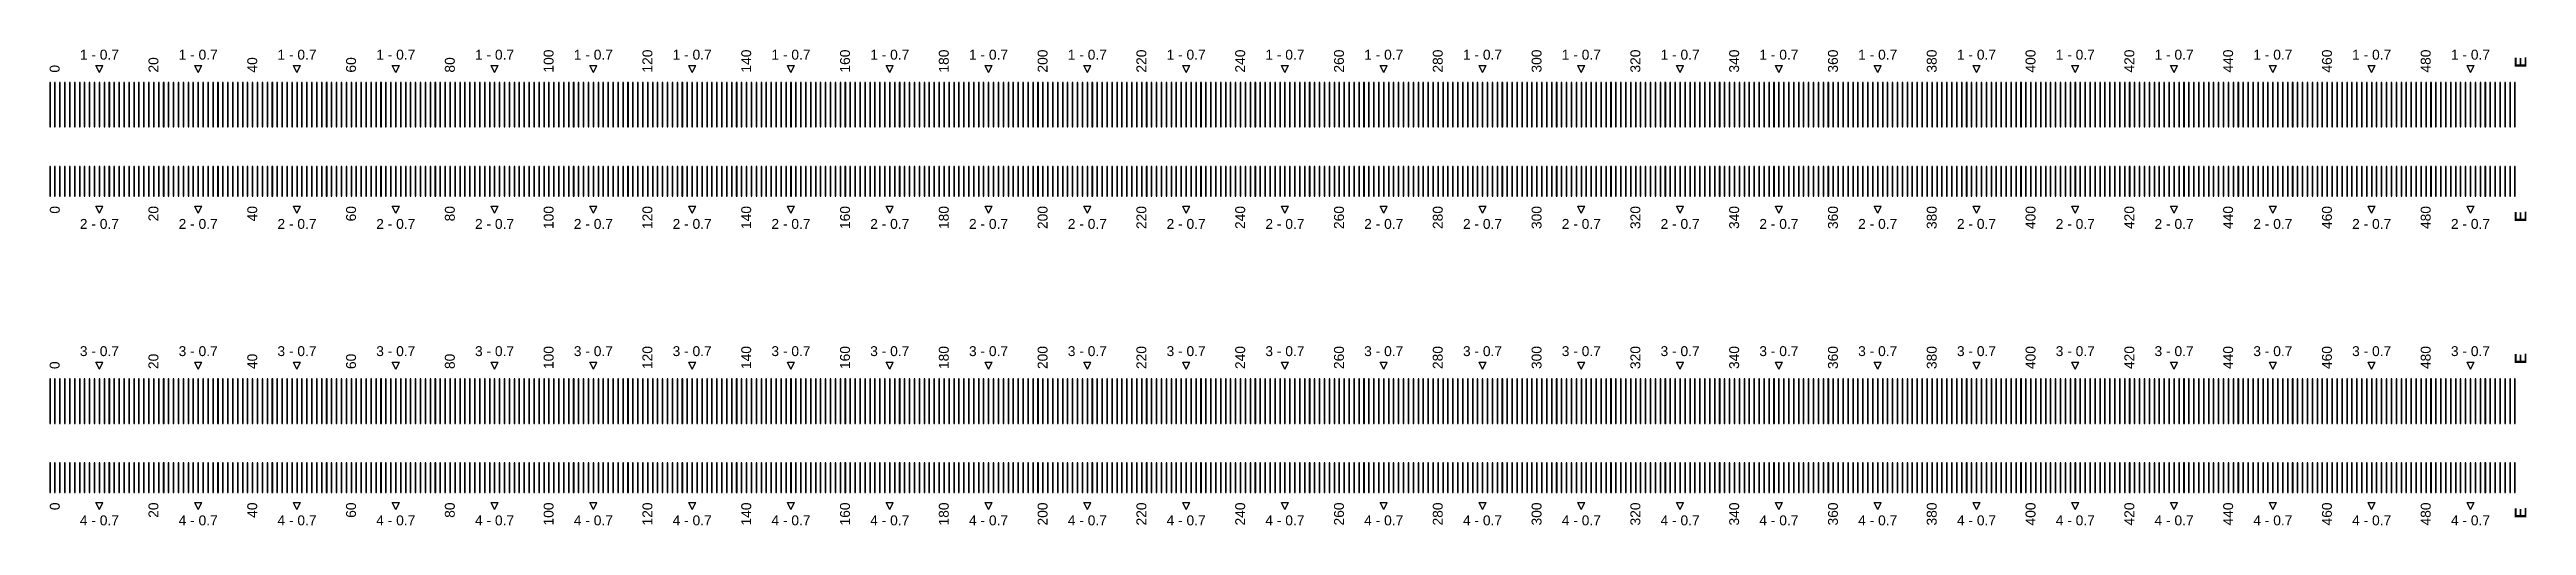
# Model space of a CAD drawing. Extents: x -24493 to 76507, y 84496 to 185496.
# Drawn here: x 20857 to 23364, y 155025 to 155507 of the extents above; entities that cross this region are included whole.
import ezdxf

# ---------------------------------------------------------------- set-up
doc = ezdxf.new("R2010")
doc.units = 13
doc.layers.add('CL - Label-1', color=120, linetype='Continuous')
doc.layers.add('CL - Label-2', color=132, linetype='Continuous')
doc.layers.add('CL - Sub-Micro', color=7, linetype='Continuous', true_color=0x47d1ff)
doc.styles.get("Standard").update_dxf_attribs({"font": 'arial.ttf'})

msp = doc.modelspace()

# ---------------------------------------------------------------- texts
at = {"layer": 'CL - Label-1'}
for s, width, heights, insert, char_height, attachment_point, rotation in [('20', 21.565, [8.55], (20956.8, 155483.4), 10, 1, 90), ('40', 21.565, [8.55], (21056.8, 155483.4), 10, 1, 90), ('60', 21.565, [8.55], (21156.8, 155483.4), 10, 1, 90), ('80', 21.565, [8.55], (21256.8, 155483.4), 10, 1, 90), ('100', 21.565, [8.55], (21356.8, 155483.4), 10, 1, 90), ('120', 21.565, [8.55], (21456.8, 155483.4), 10, 1, 90), ('140', 21.565, [8.55], (21556.8, 155483.4), 10, 1, 90), ('160', 21.565, [8.55], (21656.8, 155483.4), 10, 1, 90), ('180', 21.565, [8.55], (21756.8, 155483.4), 10, 1, 90), ('200', 21.565, [8.55], (21856.8, 155483.4), 10, 1, 90), ('220', 21.565, [8.55], (21956.8, 155483.4), 10, 1, 90), ('240', 21.565, [8.55], (22056.8, 155483.4), 10, 1, 90), ('260', 21.565, [8.55], (22156.8, 155483.4), 10, 1, 90), ('280', 21.565, [8.55], (22256.8, 155483.4), 10, 1, 90), ('300', 21.565, [8.55], (22356.8, 155483.4), 10, 1, 90), ('320', 21.565, [8.55], (22456.8, 155483.4), 10, 1, 90), ('340', 21.565, [8.55], (22556.8, 155483.4), 10, 1, 90), ('360', 21.565, [8.55], (22656.8, 155483.4), 10, 1, 90), ('380', 21.565, [8.55], (22756.8, 155483.4), 10, 1, 90), ('400', 21.565, [8.55], (22856.8, 155483.4), 10, 1, 90), ('420', 21.565, [8.55], (22956.8, 155483.4), 10, 1, 90), ('440', 21.565, [8.55], (23056.8, 155483.4), 10, 1, 90), ('460', 21.565, [8.55], (23156.8, 155483.4), 10, 1, 90), ('480', 21.565, [8.55], (23256.8, 155483.4), 10, 1, 90), ('{\\fArial|b1|i0|c0|p34;E}', 33.318, [8.18], (23351.8, 155488.4), 12, 1, 90), ('0', 21.565, [8.55], (20856.8, 155483.4), 10, 1, 90), ('0', 21.565, [8.55], (20856.8, 155348.4), 10, 7, 270), ('20', 21.565, [8.55], (20956.8, 155348.4), 10, 3, 90), ('40', 21.565, [8.55], (21056.8, 155348.4), 10, 3, 90), ('60', 21.565, [8.55], (21156.8, 155348.4), 10, 3, 90), ('80', 21.565, [8.55], (21256.8, 155348.4), 10, 3, 90), ('100', 21.565, [8.55], (21356.8, 155348.4), 10, 3, 90), ('120', 21.565, [8.55], (21456.8, 155348.4), 10, 3, 90), ('140', 21.565, [8.55], (21556.8, 155348.4), 10, 3, 90), ('160', 21.565, [8.55], (21656.8, 155348.4), 10, 3, 90), ('180', 21.565, [8.55], (21756.8, 155348.4), 10, 3, 90), ('200', 21.565, [8.55], (21856.8, 155348.4), 10, 3, 90), ('220', 21.565, [8.55], (21956.8, 155348.4), 10, 3, 90), ('240', 21.565, [8.55], (22056.8, 155348.4), 10, 3, 90), ('260', 21.565, [8.55], (22156.8, 155348.4), 10, 3, 90), ('280', 21.565, [8.55], (22256.8, 155348.4), 10, 3, 90), ('300', 21.565, [8.55], (22356.8, 155348.4), 10, 3, 90), ('320', 21.565, [8.55], (22456.8, 155348.4), 10, 3, 90), ('340', 21.565, [8.55], (22556.8, 155348.4), 10, 3, 90), ('360', 21.565, [8.55], (22656.8, 155348.4), 10, 3, 90), ('380', 21.565, [8.55], (22756.8, 155348.4), 10, 3, 90), ('400', 21.565, [8.55], (22856.8, 155348.4), 10, 3, 90), ('420', 21.565, [8.55], (22956.8, 155348.4), 10, 3, 90), ('440', 21.565, [8.55], (23056.8, 155348.4), 10, 3, 90), ('460', 21.565, [8.55], (23156.8, 155348.4), 10, 3, 90), ('480', 21.565, [8.55], (23256.8, 155348.4), 10, 3, 90), ('{\\fArial|b1|i0|c0|p34;E}', 33.318, [8.18], (23351.8, 155343.4), 12, 3, 90), ('20', 21.565, [8.55], (20956.8, 155183.4), 10, 1, 90), ('40', 21.565, [8.55], (21056.8, 155183.4), 10, 1, 90), ('60', 21.565, [8.55], (21156.8, 155183.4), 10, 1, 90), ('80', 21.565, [8.55], (21256.8, 155183.4), 10, 1, 90), ('100', 21.565, [8.55], (21356.8, 155183.4), 10, 1, 90), ('120', 21.565, [8.55], (21456.8, 155183.4), 10, 1, 90), ('140', 21.565, [8.55], (21556.8, 155183.4), 10, 1, 90), ('160', 21.565, [8.55], (21656.8, 155183.4), 10, 1, 90), ('180', 21.565, [8.55], (21756.8, 155183.4), 10, 1, 90), ('200', 21.565, [8.55], (21856.8, 155183.4), 10, 1, 90), ('220', 21.565, [8.55], (21956.8, 155183.4), 10, 1, 90), ('240', 21.565, [8.55], (22056.8, 155183.4), 10, 1, 90), ('260', 21.565, [8.55], (22156.8, 155183.4), 10, 1, 90), ('280', 21.565, [8.55], (22256.8, 155183.4), 10, 1, 90), ('300', 21.565, [8.55], (22356.8, 155183.4), 10, 1, 90), ('320', 21.565, [8.55], (22456.8, 155183.4), 10, 1, 90), ('340', 21.565, [8.55], (22556.8, 155183.4), 10, 1, 90), ('360', 21.565, [8.55], (22656.8, 155183.4), 10, 1, 90), ('380', 21.565, [8.55], (22756.8, 155183.4), 10, 1, 90), ('400', 21.565, [8.55], (22856.8, 155183.4), 10, 1, 90), ('420', 21.565, [8.55], (22956.8, 155183.4), 10, 1, 90), ('440', 21.565, [8.55], (23056.8, 155183.4), 10, 1, 90), ('460', 21.565, [8.55], (23156.8, 155183.4), 10, 1, 90), ('480', 21.565, [8.55], (23256.8, 155183.4), 10, 1, 90), ('{\\fArial|b1|i0|c0|p34;E}', 33.318, [8.18], (23351.8, 155188.4), 12, 1, 90), ('0', 21.565, [8.55], (20856.8, 155183.4), 10, 1, 90), ('0', 21.565, [8.55], (20856.8, 155048.4), 10, 7, 270), ('20', 21.565, [8.55], (20956.8, 155048.4), 10, 3, 90), ('40', 21.565, [8.55], (21056.8, 155048.4), 10, 3, 90), ('60', 21.565, [8.55], (21156.8, 155048.4), 10, 3, 90), ('80', 21.565, [8.55], (21256.8, 155048.4), 10, 3, 90), ('100', 21.565, [8.55], (21356.8, 155048.4), 10, 3, 90), ('120', 21.565, [8.55], (21456.8, 155048.4), 10, 3, 90), ('140', 21.565, [8.55], (21556.8, 155048.4), 10, 3, 90), ('160', 21.565, [8.55], (21656.8, 155048.4), 10, 3, 90), ('180', 21.565, [8.55], (21756.8, 155048.4), 10, 3, 90), ('200', 21.565, [8.55], (21856.8, 155048.4), 10, 3, 90), ('220', 21.565, [8.55], (21956.8, 155048.4), 10, 3, 90), ('240', 21.565, [8.55], (22056.8, 155048.4), 10, 3, 90), ('260', 21.565, [8.55], (22156.8, 155048.4), 10, 3, 90), ('280', 21.565, [8.55], (22256.8, 155048.4), 10, 3, 90), ('300', 21.565, [8.55], (22356.8, 155048.4), 10, 3, 90), ('320', 21.565, [8.55], (22456.8, 155048.4), 10, 3, 90), ('340', 21.565, [8.55], (22556.8, 155048.4), 10, 3, 90), ('360', 21.565, [8.55], (22656.8, 155048.4), 10, 3, 90), ('380', 21.565, [8.55], (22756.8, 155048.4), 10, 3, 90), ('400', 21.565, [8.55], (22856.8, 155048.4), 10, 3, 90), ('420', 21.565, [8.55], (22956.8, 155048.4), 10, 3, 90), ('440', 21.565, [8.55], (23056.8, 155048.4), 10, 3, 90), ('460', 21.565, [8.55], (23156.8, 155048.4), 10, 3, 90), ('480', 21.565, [8.55], (23256.8, 155048.4), 10, 3, 90), ('{\\fArial|b1|i0|c0|p34;E}', 33.318, [8.18], (23351.8, 155043.4), 12, 3, 90)]:
    msp.add_mtext_dynamic_manual_height_columns(s, width=width, gutter_width=12.5, heights=heights, dxfattribs=dict(at, insert=insert, char_height=char_height, attachment_point=attachment_point, rotation=rotation))
at = {"layer": 'CL - Label-2', "char_height": 10}
for s, insert, attachment_point in [('1 - 0.7', (20907.1, 155496.4), 8), ('1 - 0.7', (21007.1, 155496.4), 8), ('1 - 0.7', (21107.1, 155496.4), 8), ('1 - 0.7', (21207.1, 155496.4), 8), ('1 - 0.7', (21307.1, 155496.4), 8), ('1 - 0.7', (21407.1, 155496.4), 8), ('1 - 0.7', (21507.1, 155496.4), 8), ('1 - 0.7', (21607.1, 155496.4), 8), ('1 - 0.7', (21707.1, 155496.4), 8), ('1 - 0.7', (21807.1, 155496.4), 8), ('1 - 0.7', (21907.1, 155496.4), 8), ('1 - 0.7', (22007.1, 155496.4), 8), ('1 - 0.7', (22107.1, 155496.4), 8), ('1 - 0.7', (22207.1, 155496.4), 8), ('1 - 0.7', (22307.1, 155496.4), 8), ('1 - 0.7', (22407.1, 155496.4), 8), ('1 - 0.7', (22507.1, 155496.4), 8), ('1 - 0.7', (22607.1, 155496.4), 8), ('1 - 0.7', (22707.1, 155496.4), 8), ('1 - 0.7', (22807.1, 155496.4), 8), ('1 - 0.7', (22907.1, 155496.4), 8), ('1 - 0.7', (23007.1, 155496.4), 8), ('1 - 0.7', (23107.1, 155496.4), 8), ('1 - 0.7', (23207.1, 155496.4), 8), ('1 - 0.7', (23307.1, 155496.4), 8), ('2 - 0.7', (20907.1, 155335.3), 2), ('2 - 0.7', (21007.1, 155335.3), 2), ('2 - 0.7', (21107.1, 155335.3), 2), ('2 - 0.7', (21207.1, 155335.3), 2), ('2 - 0.7', (21307.1, 155335.3), 2), ('2 - 0.7', (21407.1, 155335.3), 2), ('2 - 0.7', (21507.1, 155335.3), 2), ('2 - 0.7', (21607.1, 155335.3), 2), ('2 - 0.7', (21707.1, 155335.3), 2), ('2 - 0.7', (21807.1, 155335.3), 2), ('2 - 0.7', (21907.1, 155335.3), 2), ('2 - 0.7', (22007.1, 155335.3), 2), ('2 - 0.7', (22107.1, 155335.3), 2), ('2 - 0.7', (22207.1, 155335.3), 2), ('2 - 0.7', (22307.1, 155335.3), 2), ('2 - 0.7', (22407.1, 155335.3), 2), ('2 - 0.7', (22507.1, 155335.3), 2), ('2 - 0.7', (22607.1, 155335.3), 2), ('2 - 0.7', (22707.1, 155335.3), 2), ('2 - 0.7', (22807.1, 155335.3), 2), ('2 - 0.7', (22907.1, 155335.3), 2), ('2 - 0.7', (23007.1, 155335.3), 2), ('2 - 0.7', (23107.1, 155335.3), 2), ('2 - 0.7', (23207.1, 155335.3), 2), ('2 - 0.7', (23307.1, 155335.3), 2), ('3 - 0.7', (20907.1, 155196.4), 8), ('3 - 0.7', (21007.1, 155196.4), 8), ('3 - 0.7', (21107.1, 155196.4), 8), ('3 - 0.7', (21207.1, 155196.4), 8), ('3 - 0.7', (21307.1, 155196.4), 8), ('3 - 0.7', (21407.1, 155196.4), 8), ('3 - 0.7', (21507.1, 155196.4), 8), ('3 - 0.7', (21607.1, 155196.4), 8), ('3 - 0.7', (21707.1, 155196.4), 8), ('3 - 0.7', (21807.1, 155196.4), 8), ('3 - 0.7', (21907.1, 155196.4), 8), ('3 - 0.7', (22007.1, 155196.4), 8), ('3 - 0.7', (22107.1, 155196.4), 8), ('3 - 0.7', (22207.1, 155196.4), 8), ('3 - 0.7', (22307.1, 155196.4), 8), ('3 - 0.7', (22407.1, 155196.4), 8), ('3 - 0.7', (22507.1, 155196.4), 8), ('3 - 0.7', (22607.1, 155196.4), 8), ('3 - 0.7', (22707.1, 155196.4), 8), ('3 - 0.7', (22807.1, 155196.4), 8), ('3 - 0.7', (22907.1, 155196.4), 8), ('3 - 0.7', (23007.1, 155196.4), 8), ('3 - 0.7', (23107.1, 155196.4), 8), ('3 - 0.7', (23207.1, 155196.4), 8), ('3 - 0.7', (23307.1, 155196.4), 8), ('4 - 0.7', (20907.1, 155035.3), 2), ('4 - 0.7', (21007.1, 155035.3), 2), ('4 - 0.7', (21107.1, 155035.3), 2), ('4 - 0.7', (21207.1, 155035.3), 2), ('4 - 0.7', (21307.1, 155035.3), 2), ('4 - 0.7', (21407.1, 155035.3), 2), ('4 - 0.7', (21507.1, 155035.3), 2), ('4 - 0.7', (21607.1, 155035.3), 2), ('4 - 0.7', (21707.1, 155035.3), 2), ('4 - 0.7', (21807.1, 155035.3), 2), ('4 - 0.7', (21907.1, 155035.3), 2), ('4 - 0.7', (22007.1, 155035.3), 2), ('4 - 0.7', (22107.1, 155035.3), 2), ('4 - 0.7', (22207.1, 155035.3), 2), ('4 - 0.7', (22307.1, 155035.3), 2), ('4 - 0.7', (22407.1, 155035.3), 2), ('4 - 0.7', (22507.1, 155035.3), 2), ('4 - 0.7', (22607.1, 155035.3), 2), ('4 - 0.7', (22707.1, 155035.3), 2), ('4 - 0.7', (22807.1, 155035.3), 2), ('4 - 0.7', (22907.1, 155035.3), 2), ('4 - 0.7', (23007.1, 155035.3), 2), ('4 - 0.7', (23107.1, 155035.3), 2), ('4 - 0.7', (23207.1, 155035.3), 2), ('4 - 0.7', (23307.1, 155035.3), 2)]:
    msp.add_mtext_dynamic_manual_height_columns(s, width=52.304, gutter_width=12.5, heights=[18.1], dxfattribs=dict(at, insert=insert, attachment_point=attachment_point))

# ---------------------------------------------------------------- linework, layer by layer
at = {"layer": 'CL - Label-2'}
for p, q in [((20907.1, 155483.4), (20903.6, 155490.5)), ((20903.6, 155490.5), (20910.7, 155490.5)), ((20907.1, 155483.4), (20910.7, 155490.5)), ((21007.1, 155483.4), (21003.6, 155490.5)), ((21003.6, 155490.5), (21010.7, 155490.5)), ((21007.1, 155483.4), (21010.7, 155490.5)), ((21107.1, 155483.4), (21103.6, 155490.5)), ((21103.6, 155490.5), (21110.7, 155490.5)), ((21107.1, 155483.4), (21110.7, 155490.5)), ((21207.1, 155483.4), (21203.6, 155490.5)), ((21203.6, 155490.5), (21210.7, 155490.5)), ((21207.1, 155483.4), (21210.7, 155490.5)), ((21307.1, 155483.4), (21303.6, 155490.5)), ((21303.6, 155490.5), (21310.7, 155490.5)), ((21307.1, 155483.4), (21310.7, 155490.5)), ((21407.1, 155483.4), (21403.6, 155490.5)), ((21403.6, 155490.5), (21410.7, 155490.5)), ((21407.1, 155483.4), (21410.7, 155490.5)), ((21507.1, 155483.4), (21503.6, 155490.5)), ((21503.6, 155490.5), (21510.7, 155490.5)), ((21507.1, 155483.4), (21510.7, 155490.5)), ((21607.1, 155483.4), (21603.6, 155490.5)), ((21603.6, 155490.5), (21610.7, 155490.5)), ((21607.1, 155483.4), (21610.7, 155490.5)), ((21707.1, 155483.4), (21703.6, 155490.5)), ((21703.6, 155490.5), (21710.7, 155490.5)), ((21707.1, 155483.4), (21710.7, 155490.5)), ((21807.1, 155483.4), (21803.6, 155490.5)), ((21803.6, 155490.5), (21810.7, 155490.5)), ((21807.1, 155483.4), (21810.7, 155490.5)), ((21907.1, 155483.4), (21903.6, 155490.5)), ((21903.6, 155490.5), (21910.7, 155490.5)), ((21907.1, 155483.4), (21910.7, 155490.5)), ((22007.1, 155483.4), (22003.6, 155490.5)), ((22003.6, 155490.5), (22010.7, 155490.5)), ((22007.1, 155483.4), (22010.7, 155490.5)), ((22107.1, 155483.4), (22103.6, 155490.5)), ((22103.6, 155490.5), (22110.7, 155490.5)), ((22107.1, 155483.4), (22110.7, 155490.5)), ((22207.1, 155483.4), (22203.6, 155490.5)), ((22203.6, 155490.5), (22210.7, 155490.5)), ((22207.1, 155483.4), (22210.7, 155490.5)), ((22307.1, 155483.4), (22303.6, 155490.5)), ((22303.6, 155490.5), (22310.7, 155490.5)), ((22307.1, 155483.4), (22310.7, 155490.5)), ((22407.1, 155483.4), (22403.6, 155490.5)), ((22403.6, 155490.5), (22410.7, 155490.5)), ((22407.1, 155483.4), (22410.7, 155490.5)), ((22507.1, 155483.4), (22503.6, 155490.5)), ((22503.6, 155490.5), (22510.7, 155490.5)), ((22507.1, 155483.4), (22510.7, 155490.5)), ((22607.1, 155483.4), (22603.6, 155490.5)), ((22603.6, 155490.5), (22610.7, 155490.5)), ((22607.1, 155483.4), (22610.7, 155490.5)), ((22707.1, 155483.4), (22703.6, 155490.5)), ((22703.6, 155490.5), (22710.7, 155490.5)), ((22707.1, 155483.4), (22710.7, 155490.5)), ((22807.1, 155483.4), (22803.6, 155490.5)), ((22803.6, 155490.5), (22810.7, 155490.5)), ((22807.1, 155483.4), (22810.7, 155490.5)), ((22907.1, 155483.4), (22903.6, 155490.5)), ((22903.6, 155490.5), (22910.7, 155490.5)), ((22907.1, 155483.4), (22910.7, 155490.5)), ((23007.1, 155483.4), (23003.6, 155490.5)), ((23003.6, 155490.5), (23010.7, 155490.5)), ((23007.1, 155483.4), (23010.7, 155490.5)), ((23107.1, 155483.4), (23103.6, 155490.5)), ((23103.6, 155490.5), (23110.7, 155490.5)), ((23107.1, 155483.4), (23110.7, 155490.5)), ((23207.1, 155483.4), (23203.6, 155490.5)), ((23203.6, 155490.5), (23210.7, 155490.5)), ((23207.1, 155483.4), (23210.7, 155490.5)), ((23307.1, 155483.4), (23303.6, 155490.5)), ((23303.6, 155490.5), (23310.7, 155490.5)), ((23307.1, 155483.4), (23310.7, 155490.5)), ((20907.1, 155341.3), (20903.6, 155348.4)), ((20903.6, 155348.4), (20910.7, 155348.4)), ((20907.1, 155341.3), (20910.7, 155348.4)), ((21007.1, 155341.3), (21003.6, 155348.4)), ((21003.6, 155348.4), (21010.7, 155348.4)), ((21007.1, 155341.3), (21010.7, 155348.4)), ((21107.1, 155341.3), (21103.6, 155348.4)), ((21103.6, 155348.4), (21110.7, 155348.4)), ((21107.1, 155341.3), (21110.7, 155348.4)), ((21207.1, 155341.3), (21203.6, 155348.4)), ((21203.6, 155348.4), (21210.7, 155348.4)), ((21207.1, 155341.3), (21210.7, 155348.4)), ((21307.1, 155341.3), (21303.6, 155348.4)), ((21303.6, 155348.4), (21310.7, 155348.4)), ((21307.1, 155341.3), (21310.7, 155348.4)), ((21407.1, 155341.3), (21403.6, 155348.4)), ((21403.6, 155348.4), (21410.7, 155348.4)), ((21407.1, 155341.3), (21410.7, 155348.4)), ((21507.1, 155341.3), (21503.6, 155348.4)), ((21503.6, 155348.4), (21510.7, 155348.4)), ((21507.1, 155341.3), (21510.7, 155348.4)), ((21607.1, 155341.3), (21603.6, 155348.4)), ((21603.6, 155348.4), (21610.7, 155348.4)), ((21607.1, 155341.3), (21610.7, 155348.4)), ((21707.1, 155341.3), (21703.6, 155348.4)), ((21703.6, 155348.4), (21710.7, 155348.4)), ((21707.1, 155341.3), (21710.7, 155348.4)), ((21807.1, 155341.3), (21803.6, 155348.4)), ((21803.6, 155348.4), (21810.7, 155348.4)), ((21807.1, 155341.3), (21810.7, 155348.4)), ((21907.1, 155341.3), (21903.6, 155348.4)), ((21903.6, 155348.4), (21910.7, 155348.4)), ((21907.1, 155341.3), (21910.7, 155348.4)), ((22007.1, 155341.3), (22003.6, 155348.4)), ((22003.6, 155348.4), (22010.7, 155348.4)), ((22007.1, 155341.3), (22010.7, 155348.4)), ((22107.1, 155341.3), (22103.6, 155348.4)), ((22103.6, 155348.4), (22110.7, 155348.4)), ((22107.1, 155341.3), (22110.7, 155348.4)), ((22207.1, 155341.3), (22203.6, 155348.4)), ((22203.6, 155348.4), (22210.7, 155348.4)), ((22207.1, 155341.3), (22210.7, 155348.4)), ((22307.1, 155341.3), (22303.6, 155348.4)), ((22303.6, 155348.4), (22310.7, 155348.4)), ((22307.1, 155341.3), (22310.7, 155348.4)), ((22407.1, 155341.3), (22403.6, 155348.4)), ((22403.6, 155348.4), (22410.7, 155348.4)), ((22407.1, 155341.3), (22410.7, 155348.4)), ((22507.1, 155341.3), (22503.6, 155348.4)), ((22503.6, 155348.4), (22510.7, 155348.4)), ((22507.1, 155341.3), (22510.7, 155348.4)), ((22607.1, 155341.3), (22603.6, 155348.4)), ((22603.6, 155348.4), (22610.7, 155348.4)), ((22607.1, 155341.3), (22610.7, 155348.4)), ((22707.1, 155341.3), (22703.6, 155348.4)), ((22703.6, 155348.4), (22710.7, 155348.4)), ((22707.1, 155341.3), (22710.7, 155348.4)), ((22807.1, 155341.3), (22803.6, 155348.4)), ((22803.6, 155348.4), (22810.7, 155348.4)), ((22807.1, 155341.3), (22810.7, 155348.4)), ((22907.1, 155341.3), (22903.6, 155348.4)), ((22903.6, 155348.4), (22910.7, 155348.4)), ((22907.1, 155341.3), (22910.7, 155348.4)), ((23007.1, 155341.3), (23003.6, 155348.4)), ((23003.6, 155348.4), (23010.7, 155348.4)), ((23007.1, 155341.3), (23010.7, 155348.4)), ((23107.1, 155341.3), (23103.6, 155348.4)), ((23103.6, 155348.4), (23110.7, 155348.4)), ((23107.1, 155341.3), (23110.7, 155348.4)), ((23207.1, 155341.3), (23203.6, 155348.4)), ((23203.6, 155348.4), (23210.7, 155348.4)), ((23207.1, 155341.3), (23210.7, 155348.4)), ((23307.1, 155341.3), (23303.6, 155348.4)), ((23303.6, 155348.4), (23310.7, 155348.4)), ((23307.1, 155341.3), (23310.7, 155348.4)), ((20907.1, 155183.4), (20903.6, 155190.5)), ((20903.6, 155190.5), (20910.7, 155190.5)), ((20907.1, 155183.4), (20910.7, 155190.5)), ((21007.1, 155183.4), (21003.6, 155190.5)), ((21003.6, 155190.5), (21010.7, 155190.5)), ((21007.1, 155183.4), (21010.7, 155190.5)), ((21107.1, 155183.4), (21103.6, 155190.5)), ((21103.6, 155190.5), (21110.7, 155190.5)), ((21107.1, 155183.4), (21110.7, 155190.5)), ((21207.1, 155183.4), (21203.6, 155190.5)), ((21203.6, 155190.5), (21210.7, 155190.5)), ((21207.1, 155183.4), (21210.7, 155190.5)), ((21307.1, 155183.4), (21303.6, 155190.5)), ((21303.6, 155190.5), (21310.7, 155190.5)), ((21307.1, 155183.4), (21310.7, 155190.5)), ((21407.1, 155183.4), (21403.6, 155190.5)), ((21403.6, 155190.5), (21410.7, 155190.5)), ((21407.1, 155183.4), (21410.7, 155190.5)), ((21507.1, 155183.4), (21503.6, 155190.5)), ((21503.6, 155190.5), (21510.7, 155190.5)), ((21507.1, 155183.4), (21510.7, 155190.5)), ((21607.1, 155183.4), (21603.6, 155190.5)), ((21603.6, 155190.5), (21610.7, 155190.5)), ((21607.1, 155183.4), (21610.7, 155190.5)), ((21707.1, 155183.4), (21703.6, 155190.5)), ((21703.6, 155190.5), (21710.7, 155190.5)), ((21707.1, 155183.4), (21710.7, 155190.5)), ((21807.1, 155183.4), (21803.6, 155190.5)), ((21803.6, 155190.5), (21810.7, 155190.5)), ((21807.1, 155183.4), (21810.7, 155190.5)), ((21907.1, 155183.4), (21903.6, 155190.5)), ((21903.6, 155190.5), (21910.7, 155190.5)), ((21907.1, 155183.4), (21910.7, 155190.5)), ((22007.1, 155183.4), (22003.6, 155190.5)), ((22003.6, 155190.5), (22010.7, 155190.5)), ((22007.1, 155183.4), (22010.7, 155190.5)), ((22107.1, 155183.4), (22103.6, 155190.5)), ((22103.6, 155190.5), (22110.7, 155190.5)), ((22107.1, 155183.4), (22110.7, 155190.5)), ((22207.1, 155183.4), (22203.6, 155190.5)), ((22203.6, 155190.5), (22210.7, 155190.5)), ((22207.1, 155183.4), (22210.7, 155190.5)), ((22307.1, 155183.4), (22303.6, 155190.5)), ((22303.6, 155190.5), (22310.7, 155190.5)), ((22307.1, 155183.4), (22310.7, 155190.5)), ((22407.1, 155183.4), (22403.6, 155190.5)), ((22403.6, 155190.5), (22410.7, 155190.5)), ((22407.1, 155183.4), (22410.7, 155190.5)), ((22507.1, 155183.4), (22503.6, 155190.5)), ((22503.6, 155190.5), (22510.7, 155190.5)), ((22507.1, 155183.4), (22510.7, 155190.5)), ((22607.1, 155183.4), (22603.6, 155190.5)), ((22603.6, 155190.5), (22610.7, 155190.5)), ((22607.1, 155183.4), (22610.7, 155190.5)), ((22707.1, 155183.4), (22703.6, 155190.5)), ((22703.6, 155190.5), (22710.7, 155190.5)), ((22707.1, 155183.4), (22710.7, 155190.5)), ((22807.1, 155183.4), (22803.6, 155190.5)), ((22803.6, 155190.5), (22810.7, 155190.5)), ((22807.1, 155183.4), (22810.7, 155190.5)), ((22907.1, 155183.4), (22903.6, 155190.5)), ((22903.6, 155190.5), (22910.7, 155190.5)), ((22907.1, 155183.4), (22910.7, 155190.5)), ((23007.1, 155183.4), (23003.6, 155190.5)), ((23003.6, 155190.5), (23010.7, 155190.5)), ((23007.1, 155183.4), (23010.7, 155190.5)), ((23107.1, 155183.4), (23103.6, 155190.5)), ((23103.6, 155190.5), (23110.7, 155190.5)), ((23107.1, 155183.4), (23110.7, 155190.5)), ((23207.1, 155183.4), (23203.6, 155190.5)), ((23203.6, 155190.5), (23210.7, 155190.5)), ((23207.1, 155183.4), (23210.7, 155190.5)), ((23307.1, 155183.4), (23303.6, 155190.5)), ((23303.6, 155190.5), (23310.7, 155190.5)), ((23307.1, 155183.4), (23310.7, 155190.5)), ((20907.1, 155041.3), (20903.6, 155048.4)), ((20903.6, 155048.4), (20910.7, 155048.4)), ((20907.1, 155041.3), (20910.7, 155048.4)), ((21007.1, 155041.3), (21003.6, 155048.4)), ((21003.6, 155048.4), (21010.7, 155048.4)), ((21007.1, 155041.3), (21010.7, 155048.4)), ((21107.1, 155041.3), (21103.6, 155048.4)), ((21103.6, 155048.4), (21110.7, 155048.4)), ((21107.1, 155041.3), (21110.7, 155048.4)), ((21207.1, 155041.3), (21203.6, 155048.4)), ((21203.6, 155048.4), (21210.7, 155048.4)), ((21207.1, 155041.3), (21210.7, 155048.4)), ((21307.1, 155041.3), (21303.6, 155048.4)), ((21303.6, 155048.4), (21310.7, 155048.4)), ((21307.1, 155041.3), (21310.7, 155048.4)), ((21407.1, 155041.3), (21403.6, 155048.4)), ((21403.6, 155048.4), (21410.7, 155048.4)), ((21407.1, 155041.3), (21410.7, 155048.4)), ((21507.1, 155041.3), (21503.6, 155048.4)), ((21503.6, 155048.4), (21510.7, 155048.4)), ((21507.1, 155041.3), (21510.7, 155048.4)), ((21607.1, 155041.3), (21603.6, 155048.4)), ((21603.6, 155048.4), (21610.7, 155048.4)), ((21607.1, 155041.3), (21610.7, 155048.4)), ((21707.1, 155041.3), (21703.6, 155048.4)), ((21703.6, 155048.4), (21710.7, 155048.4)), ((21707.1, 155041.3), (21710.7, 155048.4)), ((21807.1, 155041.3), (21803.6, 155048.4)), ((21803.6, 155048.4), (21810.7, 155048.4)), ((21807.1, 155041.3), (21810.7, 155048.4)), ((21907.1, 155041.3), (21903.6, 155048.4)), ((21903.6, 155048.4), (21910.7, 155048.4)), ((21907.1, 155041.3), (21910.7, 155048.4)), ((22007.1, 155041.3), (22003.6, 155048.4)), ((22003.6, 155048.4), (22010.7, 155048.4)), ((22007.1, 155041.3), (22010.7, 155048.4)), ((22107.1, 155041.3), (22103.6, 155048.4)), ((22103.6, 155048.4), (22110.7, 155048.4)), ((22107.1, 155041.3), (22110.7, 155048.4)), ((22207.1, 155041.3), (22203.6, 155048.4)), ((22203.6, 155048.4), (22210.7, 155048.4)), ((22207.1, 155041.3), (22210.7, 155048.4)), ((22307.1, 155041.3), (22303.6, 155048.4)), ((22303.6, 155048.4), (22310.7, 155048.4)), ((22307.1, 155041.3), (22310.7, 155048.4)), ((22407.1, 155041.3), (22403.6, 155048.4)), ((22403.6, 155048.4), (22410.7, 155048.4)), ((22407.1, 155041.3), (22410.7, 155048.4)), ((22507.1, 155041.3), (22503.6, 155048.4)), ((22503.6, 155048.4), (22510.7, 155048.4)), ((22507.1, 155041.3), (22510.7, 155048.4)), ((22607.1, 155041.3), (22603.6, 155048.4)), ((22603.6, 155048.4), (22610.7, 155048.4)), ((22607.1, 155041.3), (22610.7, 155048.4)), ((22707.1, 155041.3), (22703.6, 155048.4)), ((22703.6, 155048.4), (22710.7, 155048.4)), ((22707.1, 155041.3), (22710.7, 155048.4)), ((22807.1, 155041.3), (22803.6, 155048.4)), ((22803.6, 155048.4), (22810.7, 155048.4)), ((22807.1, 155041.3), (22810.7, 155048.4)), ((22907.1, 155041.3), (22903.6, 155048.4)), ((22903.6, 155048.4), (22910.7, 155048.4)), ((22907.1, 155041.3), (22910.7, 155048.4)), ((23007.1, 155041.3), (23003.6, 155048.4)), ((23003.6, 155048.4), (23010.7, 155048.4)), ((23007.1, 155041.3), (23010.7, 155048.4)), ((23107.1, 155041.3), (23103.6, 155048.4)), ((23103.6, 155048.4), (23110.7, 155048.4)), ((23107.1, 155041.3), (23110.7, 155048.4)), ((23207.1, 155041.3), (23203.6, 155048.4)), ((23203.6, 155048.4), (23210.7, 155048.4)), ((23207.1, 155041.3), (23210.7, 155048.4)), ((23307.1, 155041.3), (23303.6, 155048.4)), ((23303.6, 155048.4), (23310.7, 155048.4)), ((23307.1, 155041.3), (23310.7, 155048.4))]:
    msp.add_line(p, q, dxfattribs=at)
at = {"layer": 'CL - Sub-Micro'}
for p, q in [((20856.8, 155473.4), (20856.8, 155428.4)), ((20857.5, 155473.4), (20856.8, 155473.4)), ((20857.5, 155428.4), (20857.5, 155473.4)), ((20861.8, 155473.4), (20861.8, 155428.4)), ((20862.5, 155473.4), (20861.8, 155473.4)), ((20862.5, 155428.4), (20862.5, 155473.4)), ((20866.8, 155473.4), (20866.8, 155428.4)), ((20867.5, 155473.4), (20866.8, 155473.4)), ((20867.5, 155428.4), (20867.5, 155473.4)), ((20871.8, 155473.4), (20871.8, 155428.4)), ((20872.5, 155473.4), (20871.8, 155473.4)), ((20872.5, 155428.4), (20872.5, 155473.4)), ((20876.8, 155473.4), (20876.8, 155428.4)), ((20877.5, 155473.4), (20876.8, 155473.4)), ((20877.5, 155428.4), (20877.5, 155473.4)), ((20881.8, 155473.4), (20881.8, 155428.4)), ((20882.5, 155473.4), (20881.8, 155473.4)), ((20882.5, 155428.4), (20882.5, 155473.4)), ((20886.8, 155473.4), (20886.8, 155428.4)), ((20887.5, 155473.4), (20886.8, 155473.4)), ((20887.5, 155428.4), (20887.5, 155473.4)), ((20891.8, 155473.4), (20891.8, 155428.4)), ((20892.5, 155473.4), (20891.8, 155473.4)), ((20892.5, 155428.4), (20892.5, 155473.4)), ((20896.8, 155473.4), (20896.8, 155428.4)), ((20897.5, 155473.4), (20896.8, 155473.4)), ((20897.5, 155428.4), (20897.5, 155473.4)), ((20901.8, 155473.4), (20901.8, 155428.4)), ((20902.5, 155473.4), (20901.8, 155473.4)), ((20902.5, 155428.4), (20902.5, 155473.4)), ((20906.8, 155473.4), (20906.8, 155428.4)), ((20907.5, 155473.4), (20906.8, 155473.4)), ((20907.5, 155428.4), (20907.5, 155473.4)), ((20911.8, 155473.4), (20911.8, 155428.4)), ((20912.5, 155473.4), (20911.8, 155473.4)), ((20912.5, 155428.4), (20912.5, 155473.4)), ((20916.8, 155473.4), (20916.8, 155428.4)), ((20917.5, 155473.4), (20916.8, 155473.4)), ((20917.5, 155428.4), (20917.5, 155473.4)), ((20921.8, 155473.4), (20921.8, 155428.4)), ((20922.5, 155473.4), (20921.8, 155473.4)), ((20922.5, 155428.4), (20922.5, 155473.4)), ((20926.8, 155473.4), (20926.8, 155428.4)), ((20927.5, 155473.4), (20926.8, 155473.4)), ((20927.5, 155428.4), (20927.5, 155473.4)), ((20931.8, 155473.4), (20931.8, 155428.4)), ((20932.5, 155473.4), (20931.8, 155473.4)), ((20932.5, 155428.4), (20932.5, 155473.4)), ((20936.8, 155473.4), (20936.8, 155428.4)), ((20937.5, 155473.4), (20936.8, 155473.4)), ((20937.5, 155428.4), (20937.5, 155473.4)), ((20941.8, 155473.4), (20941.8, 155428.4)), ((20942.5, 155473.4), (20941.8, 155473.4)), ((20942.5, 155428.4), (20942.5, 155473.4)), ((20946.8, 155473.4), (20946.8, 155428.4)), ((20947.5, 155473.4), (20946.8, 155473.4)), ((20947.5, 155428.4), (20947.5, 155473.4)), ((20951.8, 155473.4), (20951.8, 155428.4)), ((20952.5, 155473.4), (20951.8, 155473.4)), ((20952.5, 155428.4), (20952.5, 155473.4)), ((20956.8, 155473.4), (20956.8, 155428.4)), ((20957.5, 155473.4), (20956.8, 155473.4)), ((20957.5, 155428.4), (20957.5, 155473.4)), ((20961.8, 155473.4), (20961.8, 155428.4)), ((20962.5, 155473.4), (20961.8, 155473.4)), ((20962.5, 155428.4), (20962.5, 155473.4)), ((20966.8, 155473.4), (20966.8, 155428.4)), ((20967.5, 155473.4), (20966.8, 155473.4)), ((20967.5, 155428.4), (20967.5, 155473.4)), ((20971.8, 155473.4), (20971.8, 155428.4)), ((20972.5, 155473.4), (20971.8, 155473.4)), ((20972.5, 155428.4), (20972.5, 155473.4)), ((20976.8, 155473.4), (20976.8, 155428.4)), ((20977.5, 155473.4), (20976.8, 155473.4)), ((20977.5, 155428.4), (20977.5, 155473.4)), ((20981.8, 155473.4), (20981.8, 155428.4)), ((20982.5, 155473.4), (20981.8, 155473.4)), ((20982.5, 155428.4), (20982.5, 155473.4)), ((20986.8, 155473.4), (20986.8, 155428.4)), ((20987.5, 155473.4), (20986.8, 155473.4)), ((20987.5, 155428.4), (20987.5, 155473.4)), ((20991.8, 155473.4), (20991.8, 155428.4)), ((20992.5, 155473.4), (20991.8, 155473.4)), ((20992.5, 155428.4), (20992.5, 155473.4)), ((20996.8, 155473.4), (20996.8, 155428.4)), ((20997.5, 155473.4), (20996.8, 155473.4)), ((20997.5, 155428.4), (20997.5, 155473.4)), ((21001.8, 155473.4), (21001.8, 155428.4)), ((21002.5, 155473.4), (21001.8, 155473.4)), ((21002.5, 155428.4), (21002.5, 155473.4)), ((21006.8, 155473.4), (21006.8, 155428.4)), ((21007.5, 155473.4), (21006.8, 155473.4)), ((21007.5, 155428.4), (21007.5, 155473.4)), ((21011.8, 155473.4), (21011.8, 155428.4)), ((21012.5, 155473.4), (21011.8, 155473.4)), ((21012.5, 155428.4), (21012.5, 155473.4)), ((21016.8, 155473.4), (21016.8, 155428.4)), ((21017.5, 155473.4), (21016.8, 155473.4)), ((21017.5, 155428.4), (21017.5, 155473.4)), ((21021.8, 155473.4), (21021.8, 155428.4)), ((21022.5, 155473.4), (21021.8, 155473.4)), ((21022.5, 155428.4), (21022.5, 155473.4)), ((21026.8, 155473.4), (21026.8, 155428.4)), ((21027.5, 155473.4), (21026.8, 155473.4)), ((21027.5, 155428.4), (21027.5, 155473.4)), ((21031.8, 155473.4), (21031.8, 155428.4)), ((21032.5, 155473.4), (21031.8, 155473.4)), ((21032.5, 155428.4), (21032.5, 155473.4)), ((21036.8, 155473.4), (21036.8, 155428.4)), ((21037.5, 155473.4), (21036.8, 155473.4)), ((21037.5, 155428.4), (21037.5, 155473.4)), ((21041.8, 155473.4), (21041.8, 155428.4)), ((21042.5, 155473.4), (21041.8, 155473.4)), ((21042.5, 155428.4), (21042.5, 155473.4)), ((21046.8, 155473.4), (21046.8, 155428.4)), ((21047.5, 155473.4), (21046.8, 155473.4)), ((21047.5, 155428.4), (21047.5, 155473.4)), ((21051.8, 155473.4), (21051.8, 155428.4)), ((21052.5, 155473.4), (21051.8, 155473.4)), ((21052.5, 155428.4), (21052.5, 155473.4)), ((21056.8, 155473.4), (21056.8, 155428.4)), ((21057.5, 155473.4), (21056.8, 155473.4)), ((21057.5, 155428.4), (21057.5, 155473.4)), ((21061.8, 155473.4), (21061.8, 155428.4)), ((21062.5, 155473.4), (21061.8, 155473.4)), ((21062.5, 155428.4), (21062.5, 155473.4)), ((21066.8, 155473.4), (21066.8, 155428.4)), ((21067.5, 155473.4), (21066.8, 155473.4)), ((21067.5, 155428.4), (21067.5, 155473.4)), ((21071.8, 155473.4), (21071.8, 155428.4)), ((21072.5, 155473.4), (21071.8, 155473.4)), ((21072.5, 155428.4), (21072.5, 155473.4)), ((21076.8, 155473.4), (21076.8, 155428.4)), ((21077.5, 155473.4), (21076.8, 155473.4)), ((21077.5, 155428.4), (21077.5, 155473.4)), ((21081.8, 155473.4), (21081.8, 155428.4)), ((21082.5, 155473.4), (21081.8, 155473.4)), ((21082.5, 155428.4), (21082.5, 155473.4)), ((21086.8, 155473.4), (21086.8, 155428.4)), ((21087.5, 155473.4), (21086.8, 155473.4)), ((21087.5, 155428.4), (21087.5, 155473.4)), ((21091.8, 155473.4), (21091.8, 155428.4)), ((21092.5, 155473.4), (21091.8, 155473.4)), ((21092.5, 155428.4), (21092.5, 155473.4)), ((21096.8, 155473.4), (21096.8, 155428.4)), ((21097.5, 155473.4), (21096.8, 155473.4)), ((21097.5, 155428.4), (21097.5, 155473.4)), ((21101.8, 155473.4), (21101.8, 155428.4)), ((21102.5, 155473.4), (21101.8, 155473.4)), ((21102.5, 155428.4), (21102.5, 155473.4)), ((21106.8, 155473.4), (21106.8, 155428.4)), ((21107.5, 155473.4), (21106.8, 155473.4)), ((21107.5, 155428.4), (21107.5, 155473.4)), ((21111.8, 155473.4), (21111.8, 155428.4)), ((21112.5, 155473.4), (21111.8, 155473.4)), ((21112.5, 155428.4), (21112.5, 155473.4)), ((21116.8, 155473.4), (21116.8, 155428.4)), ((21117.5, 155473.4), (21116.8, 155473.4)), ((21117.5, 155428.4), (21117.5, 155473.4)), ((21121.8, 155473.4), (21121.8, 155428.4)), ((21122.5, 155473.4), (21121.8, 155473.4)), ((21122.5, 155428.4), (21122.5, 155473.4)), ((21126.8, 155473.4), (21126.8, 155428.4)), ((21127.5, 155473.4), (21126.8, 155473.4)), ((21127.5, 155428.4), (21127.5, 155473.4)), ((21131.8, 155473.4), (21131.8, 155428.4)), ((21132.5, 155473.4), (21131.8, 155473.4)), ((21132.5, 155428.4), (21132.5, 155473.4)), ((21136.8, 155473.4), (21136.8, 155428.4)), ((21137.5, 155473.4), (21136.8, 155473.4)), ((21137.5, 155428.4), (21137.5, 155473.4)), ((21141.8, 155473.4), (21141.8, 155428.4)), ((21142.5, 155473.4), (21141.8, 155473.4)), ((21142.5, 155428.4), (21142.5, 155473.4)), ((21146.8, 155473.4), (21146.8, 155428.4)), ((21147.5, 155473.4), (21146.8, 155473.4)), ((21147.5, 155428.4), (21147.5, 155473.4)), ((21151.8, 155473.4), (21151.8, 155428.4)), ((21152.5, 155473.4), (21151.8, 155473.4)), ((21152.5, 155428.4), (21152.5, 155473.4)), ((21156.8, 155473.4), (21156.8, 155428.4)), ((21157.5, 155473.4), (21156.8, 155473.4)), ((21157.5, 155428.4), (21157.5, 155473.4)), ((21161.8, 155473.4), (21161.8, 155428.4)), ((21162.5, 155473.4), (21161.8, 155473.4)), ((21162.5, 155428.4), (21162.5, 155473.4)), ((21166.8, 155473.4), (21166.8, 155428.4)), ((21167.5, 155473.4), (21166.8, 155473.4)), ((21167.5, 155428.4), (21167.5, 155473.4)), ((21171.8, 155473.4), (21171.8, 155428.4)), ((21172.5, 155473.4), (21171.8, 155473.4)), ((21172.5, 155428.4), (21172.5, 155473.4)), ((21176.8, 155473.4), (21176.8, 155428.4)), ((21177.5, 155473.4), (21176.8, 155473.4)), ((21177.5, 155428.4), (21177.5, 155473.4)), ((21181.8, 155473.4), (21181.8, 155428.4)), ((21182.5, 155473.4), (21181.8, 155473.4)), ((21182.5, 155428.4), (21182.5, 155473.4)), ((21186.8, 155473.4), (21186.8, 155428.4)), ((21187.5, 155473.4), (21186.8, 155473.4)), ((21187.5, 155428.4), (21187.5, 155473.4)), ((21191.8, 155473.4), (21191.8, 155428.4)), ((21192.5, 155473.4), (21191.8, 155473.4)), ((21192.5, 155428.4), (21192.5, 155473.4)), ((21196.8, 155473.4), (21196.8, 155428.4)), ((21197.5, 155473.4), (21196.8, 155473.4)), ((21197.5, 155428.4), (21197.5, 155473.4)), ((21201.8, 155473.4), (21201.8, 155428.4)), ((21202.5, 155473.4), (21201.8, 155473.4)), ((21202.5, 155428.4), (21202.5, 155473.4)), ((21206.8, 155473.4), (21206.8, 155428.4)), ((21207.5, 155473.4), (21206.8, 155473.4)), ((21207.5, 155428.4), (21207.5, 155473.4)), ((21211.8, 155473.4), (21211.8, 155428.4)), ((21212.5, 155473.4), (21211.8, 155473.4)), ((21212.5, 155428.4), (21212.5, 155473.4)), ((21216.8, 155473.4), (21216.8, 155428.4)), ((21217.5, 155473.4), (21216.8, 155473.4)), ((21217.5, 155428.4), (21217.5, 155473.4)), ((21221.8, 155473.4), (21221.8, 155428.4)), ((21222.5, 155473.4), (21221.8, 155473.4)), ((21222.5, 155428.4), (21222.5, 155473.4)), ((21226.8, 155473.4), (21226.8, 155428.4)), ((21227.5, 155473.4), (21226.8, 155473.4)), ((21227.5, 155428.4), (21227.5, 155473.4)), ((21231.8, 155473.4), (21231.8, 155428.4)), ((21232.5, 155473.4), (21231.8, 155473.4)), ((21232.5, 155428.4), (21232.5, 155473.4)), ((21236.8, 155473.4), (21236.8, 155428.4)), ((21237.5, 155473.4), (21236.8, 155473.4)), ((21237.5, 155428.4), (21237.5, 155473.4)), ((21241.8, 155473.4), (21241.8, 155428.4)), ((21242.5, 155473.4), (21241.8, 155473.4)), ((21242.5, 155428.4), (21242.5, 155473.4)), ((21246.8, 155473.4), (21246.8, 155428.4)), ((21247.5, 155473.4), (21246.8, 155473.4)), ((21247.5, 155428.4), (21247.5, 155473.4)), ((21251.8, 155473.4), (21251.8, 155428.4)), ((21252.5, 155473.4), (21251.8, 155473.4)), ((21252.5, 155428.4), (21252.5, 155473.4)), ((21256.8, 155473.4), (21256.8, 155428.4)), ((21257.5, 155473.4), (21256.8, 155473.4)), ((21257.5, 155428.4), (21257.5, 155473.4)), ((21261.8, 155473.4), (21261.8, 155428.4)), ((21262.5, 155473.4), (21261.8, 155473.4)), ((21262.5, 155428.4), (21262.5, 155473.4)), ((21266.8, 155473.4), (21266.8, 155428.4)), ((21267.5, 155473.4), (21266.8, 155473.4)), ((21267.5, 155428.4), (21267.5, 155473.4)), ((21271.8, 155473.4), (21271.8, 155428.4)), ((21272.5, 155473.4), (21271.8, 155473.4)), ((21272.5, 155428.4), (21272.5, 155473.4)), ((21276.8, 155473.4), (21276.8, 155428.4)), ((21277.5, 155473.4), (21276.8, 155473.4)), ((21277.5, 155428.4), (21277.5, 155473.4)), ((21281.8, 155473.4), (21281.8, 155428.4)), ((21282.5, 155473.4), (21281.8, 155473.4)), ((21282.5, 155428.4), (21282.5, 155473.4)), ((21286.8, 155473.4), (21286.8, 155428.4)), ((21287.5, 155473.4), (21286.8, 155473.4)), ((21287.5, 155428.4), (21287.5, 155473.4)), ((21291.8, 155473.4), (21291.8, 155428.4)), ((21292.5, 155473.4), (21291.8, 155473.4)), ((21292.5, 155428.4), (21292.5, 155473.4)), ((21296.8, 155473.4), (21296.8, 155428.4)), ((21297.5, 155473.4), (21296.8, 155473.4)), ((21297.5, 155428.4), (21297.5, 155473.4)), ((21301.8, 155473.4), (21301.8, 155428.4)), ((21302.5, 155473.4), (21301.8, 155473.4)), ((21302.5, 155428.4), (21302.5, 155473.4)), ((21306.8, 155473.4), (21306.8, 155428.4)), ((21307.5, 155473.4), (21306.8, 155473.4)), ((21307.5, 155428.4), (21307.5, 155473.4)), ((21311.8, 155473.4), (21311.8, 155428.4)), ((21312.5, 155473.4), (21311.8, 155473.4)), ((21312.5, 155428.4), (21312.5, 155473.4)), ((21316.8, 155473.4), (21316.8, 155428.4)), ((21317.5, 155473.4), (21316.8, 155473.4)), ((21317.5, 155428.4), (21317.5, 155473.4)), ((21321.8, 155473.4), (21321.8, 155428.4)), ((21322.5, 155473.4), (21321.8, 155473.4)), ((21322.5, 155428.4), (21322.5, 155473.4)), ((21326.8, 155473.4), (21326.8, 155428.4)), ((21327.5, 155473.4), (21326.8, 155473.4)), ((21327.5, 155428.4), (21327.5, 155473.4)), ((21331.8, 155473.4), (21331.8, 155428.4)), ((21332.5, 155473.4), (21331.8, 155473.4)), ((21332.5, 155428.4), (21332.5, 155473.4)), ((21336.8, 155473.4), (21336.8, 155428.4)), ((21337.5, 155473.4), (21336.8, 155473.4)), ((21337.5, 155428.4), (21337.5, 155473.4)), ((21341.8, 155473.4), (21341.8, 155428.4)), ((21342.5, 155473.4), (21341.8, 155473.4)), ((21342.5, 155428.4), (21342.5, 155473.4)), ((21346.8, 155473.4), (21346.8, 155428.4)), ((21347.5, 155473.4), (21346.8, 155473.4)), ((21347.5, 155428.4), (21347.5, 155473.4)), ((21351.8, 155473.4), (21351.8, 155428.4)), ((21352.5, 155473.4), (21351.8, 155473.4)), ((21352.5, 155428.4), (21352.5, 155473.4)), ((21356.8, 155473.4), (21356.8, 155428.4)), ((21357.5, 155473.4), (21356.8, 155473.4)), ((21357.5, 155428.4), (21357.5, 155473.4)), ((21361.8, 155473.4), (21361.8, 155428.4)), ((21362.5, 155473.4), (21361.8, 155473.4)), ((21362.5, 155428.4), (21362.5, 155473.4)), ((21366.8, 155473.4), (21366.8, 155428.4)), ((21367.5, 155473.4), (21366.8, 155473.4)), ((21367.5, 155428.4), (21367.5, 155473.4)), ((21371.8, 155473.4), (21371.8, 155428.4)), ((21372.5, 155473.4), (21371.8, 155473.4)), ((21372.5, 155428.4), (21372.5, 155473.4)), ((21376.8, 155473.4), (21376.8, 155428.4)), ((21377.5, 155473.4), (21376.8, 155473.4)), ((21377.5, 155428.4), (21377.5, 155473.4)), ((21381.8, 155473.4), (21381.8, 155428.4)), ((21382.5, 155473.4), (21381.8, 155473.4)), ((21382.5, 155428.4), (21382.5, 155473.4)), ((21386.8, 155473.4), (21386.8, 155428.4)), ((21387.5, 155473.4), (21386.8, 155473.4)), ((21387.5, 155428.4), (21387.5, 155473.4)), ((21391.8, 155473.4), (21391.8, 155428.4)), ((21392.5, 155473.4), (21391.8, 155473.4)), ((21392.5, 155428.4), (21392.5, 155473.4)), ((21396.8, 155473.4), (21396.8, 155428.4)), ((21397.5, 155473.4), (21396.8, 155473.4)), ((21397.5, 155428.4), (21397.5, 155473.4)), ((21401.8, 155473.4), (21401.8, 155428.4)), ((21402.5, 155473.4), (21401.8, 155473.4)), ((21402.5, 155428.4), (21402.5, 155473.4)), ((21406.8, 155473.4), (21406.8, 155428.4)), ((21407.5, 155473.4), (21406.8, 155473.4)), ((21407.5, 155428.4), (21407.5, 155473.4)), ((21411.8, 155473.4), (21411.8, 155428.4)), ((21412.5, 155473.4), (21411.8, 155473.4)), ((21412.5, 155428.4), (21412.5, 155473.4)), ((21416.8, 155473.4), (21416.8, 155428.4)), ((21417.5, 155473.4), (21416.8, 155473.4)), ((21417.5, 155428.4), (21417.5, 155473.4)), ((21421.8, 155473.4), (21421.8, 155428.4)), ((21422.5, 155473.4), (21421.8, 155473.4)), ((21422.5, 155428.4), (21422.5, 155473.4)), ((21426.8, 155473.4), (21426.8, 155428.4)), ((21427.5, 155473.4), (21426.8, 155473.4)), ((21427.5, 155428.4), (21427.5, 155473.4)), ((21431.8, 155473.4), (21431.8, 155428.4)), ((21432.5, 155473.4), (21431.8, 155473.4)), ((21432.5, 155428.4), (21432.5, 155473.4)), ((21436.8, 155473.4), (21436.8, 155428.4)), ((21437.5, 155473.4), (21436.8, 155473.4)), ((21437.5, 155428.4), (21437.5, 155473.4)), ((21441.8, 155473.4), (21441.8, 155428.4)), ((21442.5, 155473.4), (21441.8, 155473.4)), ((21442.5, 155428.4), (21442.5, 155473.4)), ((21446.8, 155473.4), (21446.8, 155428.4)), ((21447.5, 155473.4), (21446.8, 155473.4)), ((21447.5, 155428.4), (21447.5, 155473.4)), ((21451.8, 155473.4), (21451.8, 155428.4)), ((21452.5, 155473.4), (21451.8, 155473.4)), ((21452.5, 155428.4), (21452.5, 155473.4)), ((21456.8, 155473.4), (21456.8, 155428.4)), ((21457.5, 155473.4), (21456.8, 155473.4)), ((21457.5, 155428.4), (21457.5, 155473.4)), ((21461.8, 155473.4), (21461.8, 155428.4)), ((21462.5, 155473.4), (21461.8, 155473.4)), ((21462.5, 155428.4), (21462.5, 155473.4)), ((21466.8, 155473.4), (21466.8, 155428.4)), ((21467.5, 155473.4), (21466.8, 155473.4)), ((21467.5, 155428.4), (21467.5, 155473.4)), ((21471.8, 155473.4), (21471.8, 155428.4)), ((21472.5, 155473.4), (21471.8, 155473.4)), ((21472.5, 155428.4), (21472.5, 155473.4)), ((21476.8, 155473.4), (21476.8, 155428.4)), ((21477.5, 155473.4), (21476.8, 155473.4)), ((21477.5, 155428.4), (21477.5, 155473.4)), ((21481.8, 155473.4), (21481.8, 155428.4)), ((21482.5, 155473.4), (21481.8, 155473.4)), ((21482.5, 155428.4), (21482.5, 155473.4)), ((21486.8, 155473.4), (21486.8, 155428.4)), ((21487.5, 155473.4), (21486.8, 155473.4)), ((21487.5, 155428.4), (21487.5, 155473.4)), ((21491.8, 155473.4), (21491.8, 155428.4)), ((21492.5, 155473.4), (21491.8, 155473.4)), ((21492.5, 155428.4), (21492.5, 155473.4)), ((21496.8, 155473.4), (21496.8, 155428.4)), ((21497.5, 155473.4), (21496.8, 155473.4)), ((21497.5, 155428.4), (21497.5, 155473.4)), ((21501.8, 155473.4), (21501.8, 155428.4)), ((21502.5, 155473.4), (21501.8, 155473.4)), ((21502.5, 155428.4), (21502.5, 155473.4)), ((21506.8, 155473.4), (21506.8, 155428.4)), ((21507.5, 155473.4), (21506.8, 155473.4)), ((21507.5, 155428.4), (21507.5, 155473.4)), ((21511.8, 155473.4), (21511.8, 155428.4)), ((21512.5, 155473.4), (21511.8, 155473.4)), ((21512.5, 155428.4), (21512.5, 155473.4)), ((21516.8, 155473.4), (21516.8, 155428.4)), ((21517.5, 155473.4), (21516.8, 155473.4)), ((21517.5, 155428.4), (21517.5, 155473.4)), ((21521.8, 155473.4), (21521.8, 155428.4)), ((21522.5, 155473.4), (21521.8, 155473.4)), ((21522.5, 155428.4), (21522.5, 155473.4)), ((21526.8, 155473.4), (21526.8, 155428.4)), ((21527.5, 155473.4), (21526.8, 155473.4)), ((21527.5, 155428.4), (21527.5, 155473.4)), ((21531.8, 155473.4), (21531.8, 155428.4)), ((21532.5, 155473.4), (21531.8, 155473.4)), ((21532.5, 155428.4), (21532.5, 155473.4)), ((21536.8, 155473.4), (21536.8, 155428.4)), ((21537.5, 155473.4), (21536.8, 155473.4)), ((21537.5, 155428.4), (21537.5, 155473.4)), ((21541.8, 155473.4), (21541.8, 155428.4)), ((21542.5, 155473.4), (21541.8, 155473.4)), ((21542.5, 155428.4), (21542.5, 155473.4)), ((21546.8, 155473.4), (21546.8, 155428.4)), ((21547.5, 155473.4), (21546.8, 155473.4)), ((21547.5, 155428.4), (21547.5, 155473.4)), ((21551.8, 155473.4), (21551.8, 155428.4)), ((21552.5, 155473.4), (21551.8, 155473.4)), ((21552.5, 155428.4), (21552.5, 155473.4)), ((21556.8, 155473.4), (21556.8, 155428.4)), ((21557.5, 155473.4), (21556.8, 155473.4)), ((21557.5, 155428.4), (21557.5, 155473.4)), ((21561.8, 155473.4), (21561.8, 155428.4)), ((21562.5, 155473.4), (21561.8, 155473.4)), ((21562.5, 155428.4), (21562.5, 155473.4)), ((21566.8, 155473.4), (21566.8, 155428.4)), ((21567.5, 155473.4), (21566.8, 155473.4)), ((21567.5, 155428.4), (21567.5, 155473.4)), ((21571.8, 155473.4), (21571.8, 155428.4)), ((21572.5, 155473.4), (21571.8, 155473.4)), ((21572.5, 155428.4), (21572.5, 155473.4)), ((21576.8, 155473.4), (21576.8, 155428.4)), ((21577.5, 155473.4), (21576.8, 155473.4)), ((21577.5, 155428.4), (21577.5, 155473.4)), ((21581.8, 155473.4), (21581.8, 155428.4)), ((21582.5, 155473.4), (21581.8, 155473.4)), ((21582.5, 155428.4), (21582.5, 155473.4)), ((21586.8, 155473.4), (21586.8, 155428.4)), ((21587.5, 155473.4), (21586.8, 155473.4)), ((21587.5, 155428.4), (21587.5, 155473.4)), ((21591.8, 155473.4), (21591.8, 155428.4)), ((21592.5, 155473.4), (21591.8, 155473.4)), ((21592.5, 155428.4), (21592.5, 155473.4)), ((21596.8, 155473.4), (21596.8, 155428.4)), ((21597.5, 155473.4), (21596.8, 155473.4)), ((21597.5, 155428.4), (21597.5, 155473.4)), ((21601.8, 155473.4), (21601.8, 155428.4)), ((21602.5, 155473.4), (21601.8, 155473.4)), ((21602.5, 155428.4), (21602.5, 155473.4)), ((21606.8, 155473.4), (21606.8, 155428.4)), ((21607.5, 155473.4), (21606.8, 155473.4)), ((21607.5, 155428.4), (21607.5, 155473.4)), ((21611.8, 155473.4), (21611.8, 155428.4)), ((21612.5, 155473.4), (21611.8, 155473.4)), ((21612.5, 155428.4), (21612.5, 155473.4)), ((21616.8, 155473.4), (21616.8, 155428.4)), ((21617.5, 155473.4), (21616.8, 155473.4)), ((21617.5, 155428.4), (21617.5, 155473.4)), ((21621.8, 155473.4), (21621.8, 155428.4)), ((21622.5, 155473.4), (21621.8, 155473.4)), ((21622.5, 155428.4), (21622.5, 155473.4)), ((21626.8, 155473.4), (21626.8, 155428.4)), ((21627.5, 155473.4), (21626.8, 155473.4)), ((21627.5, 155428.4), (21627.5, 155473.4)), ((21631.8, 155473.4), (21631.8, 155428.4)), ((21632.5, 155473.4), (21631.8, 155473.4)), ((21632.5, 155428.4), (21632.5, 155473.4)), ((21636.8, 155473.4), (21636.8, 155428.4)), ((21637.5, 155473.4), (21636.8, 155473.4)), ((21637.5, 155428.4), (21637.5, 155473.4)), ((21641.8, 155473.4), (21641.8, 155428.4)), ((21642.5, 155473.4), (21641.8, 155473.4)), ((21642.5, 155428.4), (21642.5, 155473.4)), ((21646.8, 155473.4), (21646.8, 155428.4)), ((21647.5, 155473.4), (21646.8, 155473.4)), ((21647.5, 155428.4), (21647.5, 155473.4)), ((21651.8, 155473.4), (21651.8, 155428.4)), ((21652.5, 155473.4), (21651.8, 155473.4)), ((21652.5, 155428.4), (21652.5, 155473.4)), ((21656.8, 155473.4), (21656.8, 155428.4)), ((21657.5, 155473.4), (21656.8, 155473.4)), ((21657.5, 155428.4), (21657.5, 155473.4)), ((21661.8, 155473.4), (21661.8, 155428.4)), ((21662.5, 155473.4), (21661.8, 155473.4)), ((21662.5, 155428.4), (21662.5, 155473.4)), ((21666.8, 155473.4), (21666.8, 155428.4)), ((21667.5, 155473.4), (21666.8, 155473.4)), ((21667.5, 155428.4), (21667.5, 155473.4)), ((21671.8, 155473.4), (21671.8, 155428.4)), ((21672.5, 155473.4), (21671.8, 155473.4)), ((21672.5, 155428.4), (21672.5, 155473.4)), ((21676.8, 155473.4), (21676.8, 155428.4)), ((21677.5, 155473.4), (21676.8, 155473.4)), ((21677.5, 155428.4), (21677.5, 155473.4)), ((21681.8, 155473.4), (21681.8, 155428.4)), ((21682.5, 155473.4), (21681.8, 155473.4)), ((21682.5, 155428.4), (21682.5, 155473.4)), ((21686.8, 155473.4), (21686.8, 155428.4)), ((21687.5, 155473.4), (21686.8, 155473.4)), ((21687.5, 155428.4), (21687.5, 155473.4)), ((21691.8, 155473.4), (21691.8, 155428.4)), ((21692.5, 155473.4), (21691.8, 155473.4)), ((21692.5, 155428.4), (21692.5, 155473.4)), ((21696.8, 155473.4), (21696.8, 155428.4)), ((21697.5, 155473.4), (21696.8, 155473.4)), ((21697.5, 155428.4), (21697.5, 155473.4)), ((21701.8, 155473.4), (21701.8, 155428.4)), ((21702.5, 155473.4), (21701.8, 155473.4)), ((21702.5, 155428.4), (21702.5, 155473.4)), ((21706.8, 155473.4), (21706.8, 155428.4)), ((21707.5, 155473.4), (21706.8, 155473.4)), ((21707.5, 155428.4), (21707.5, 155473.4)), ((21711.8, 155473.4), (21711.8, 155428.4)), ((21712.5, 155473.4), (21711.8, 155473.4)), ((21712.5, 155428.4), (21712.5, 155473.4)), ((21716.8, 155473.4), (21716.8, 155428.4)), ((21717.5, 155473.4), (21716.8, 155473.4)), ((21717.5, 155428.4), (21717.5, 155473.4)), ((21721.8, 155473.4), (21721.8, 155428.4)), ((21722.5, 155473.4), (21721.8, 155473.4)), ((21722.5, 155428.4), (21722.5, 155473.4)), ((21726.8, 155473.4), (21726.8, 155428.4)), ((21727.5, 155473.4), (21726.8, 155473.4)), ((21727.5, 155428.4), (21727.5, 155473.4)), ((21731.8, 155473.4), (21731.8, 155428.4)), ((21732.5, 155473.4), (21731.8, 155473.4)), ((21732.5, 155428.4), (21732.5, 155473.4)), ((21736.8, 155473.4), (21736.8, 155428.4)), ((21737.5, 155473.4), (21736.8, 155473.4)), ((21737.5, 155428.4), (21737.5, 155473.4)), ((21741.8, 155473.4), (21741.8, 155428.4)), ((21742.5, 155473.4), (21741.8, 155473.4)), ((21742.5, 155428.4), (21742.5, 155473.4)), ((21746.8, 155473.4), (21746.8, 155428.4)), ((21747.5, 155473.4), (21746.8, 155473.4)), ((21747.5, 155428.4), (21747.5, 155473.4)), ((21751.8, 155473.4), (21751.8, 155428.4)), ((21752.5, 155473.4), (21751.8, 155473.4)), ((21752.5, 155428.4), (21752.5, 155473.4)), ((21756.8, 155473.4), (21756.8, 155428.4)), ((21757.5, 155473.4), (21756.8, 155473.4)), ((21757.5, 155428.4), (21757.5, 155473.4)), ((21761.8, 155473.4), (21761.8, 155428.4)), ((21762.5, 155473.4), (21761.8, 155473.4)), ((21762.5, 155428.4), (21762.5, 155473.4)), ((21766.8, 155473.4), (21766.8, 155428.4)), ((21767.5, 155473.4), (21766.8, 155473.4)), ((21767.5, 155428.4), (21767.5, 155473.4)), ((21771.8, 155473.4), (21771.8, 155428.4)), ((21772.5, 155473.4), (21771.8, 155473.4)), ((21772.5, 155428.4), (21772.5, 155473.4)), ((21776.8, 155473.4), (21776.8, 155428.4)), ((21777.5, 155473.4), (21776.8, 155473.4)), ((21777.5, 155428.4), (21777.5, 155473.4)), ((21781.8, 155473.4), (21781.8, 155428.4)), ((21782.5, 155473.4), (21781.8, 155473.4)), ((21782.5, 155428.4), (21782.5, 155473.4)), ((21786.8, 155473.4), (21786.8, 155428.4)), ((21787.5, 155473.4), (21786.8, 155473.4)), ((21787.5, 155428.4), (21787.5, 155473.4)), ((21791.8, 155473.4), (21791.8, 155428.4)), ((21792.5, 155473.4), (21791.8, 155473.4)), ((21792.5, 155428.4), (21792.5, 155473.4)), ((21796.8, 155473.4), (21796.8, 155428.4)), ((21797.5, 155473.4), (21796.8, 155473.4)), ((21797.5, 155428.4), (21797.5, 155473.4)), ((21801.8, 155473.4), (21801.8, 155428.4)), ((21802.5, 155473.4), (21801.8, 155473.4)), ((21802.5, 155428.4), (21802.5, 155473.4)), ((21806.8, 155473.4), (21806.8, 155428.4)), ((21807.5, 155473.4), (21806.8, 155473.4)), ((21807.5, 155428.4), (21807.5, 155473.4)), ((21811.8, 155473.4), (21811.8, 155428.4)), ((21812.5, 155473.4), (21811.8, 155473.4)), ((21812.5, 155428.4), (21812.5, 155473.4)), ((21816.8, 155473.4), (21816.8, 155428.4)), ((21817.5, 155473.4), (21816.8, 155473.4)), ((21817.5, 155428.4), (21817.5, 155473.4)), ((21821.8, 155473.4), (21821.8, 155428.4)), ((21822.5, 155473.4), (21821.8, 155473.4)), ((21822.5, 155428.4), (21822.5, 155473.4)), ((21826.8, 155473.4), (21826.8, 155428.4)), ((21827.5, 155473.4), (21826.8, 155473.4)), ((21827.5, 155428.4), (21827.5, 155473.4)), ((21831.8, 155473.4), (21831.8, 155428.4)), ((21832.5, 155473.4), (21831.8, 155473.4)), ((21832.5, 155428.4), (21832.5, 155473.4)), ((21836.8, 155473.4), (21836.8, 155428.4)), ((21837.5, 155473.4), (21836.8, 155473.4)), ((21837.5, 155428.4), (21837.5, 155473.4)), ((21841.8, 155473.4), (21841.8, 155428.4)), ((21842.5, 155473.4), (21841.8, 155473.4)), ((21842.5, 155428.4), (21842.5, 155473.4)), ((21846.8, 155473.4), (21846.8, 155428.4)), ((21847.5, 155473.4), (21846.8, 155473.4)), ((21847.5, 155428.4), (21847.5, 155473.4)), ((21851.8, 155473.4), (21851.8, 155428.4)), ((21852.5, 155473.4), (21851.8, 155473.4)), ((21852.5, 155428.4), (21852.5, 155473.4)), ((21856.8, 155473.4), (21856.8, 155428.4)), ((21857.5, 155473.4), (21856.8, 155473.4)), ((21857.5, 155428.4), (21857.5, 155473.4)), ((21861.8, 155473.4), (21861.8, 155428.4)), ((21862.5, 155473.4), (21861.8, 155473.4)), ((21862.5, 155428.4), (21862.5, 155473.4)), ((21866.8, 155473.4), (21866.8, 155428.4)), ((21867.5, 155473.4), (21866.8, 155473.4)), ((21867.5, 155428.4), (21867.5, 155473.4)), ((21871.8, 155473.4), (21871.8, 155428.4)), ((21872.5, 155473.4), (21871.8, 155473.4)), ((21872.5, 155428.4), (21872.5, 155473.4)), ((21876.8, 155473.4), (21876.8, 155428.4)), ((21877.5, 155473.4), (21876.8, 155473.4)), ((21877.5, 155428.4), (21877.5, 155473.4)), ((21881.8, 155473.4), (21881.8, 155428.4)), ((21882.5, 155473.4), (21881.8, 155473.4)), ((21882.5, 155428.4), (21882.5, 155473.4)), ((21886.8, 155473.4), (21886.8, 155428.4)), ((21887.5, 155473.4), (21886.8, 155473.4)), ((21887.5, 155428.4), (21887.5, 155473.4)), ((21891.8, 155473.4), (21891.8, 155428.4)), ((21892.5, 155473.4), (21891.8, 155473.4)), ((21892.5, 155428.4), (21892.5, 155473.4)), ((21896.8, 155473.4), (21896.8, 155428.4)), ((21897.5, 155473.4), (21896.8, 155473.4)), ((21897.5, 155428.4), (21897.5, 155473.4)), ((21901.8, 155473.4), (21901.8, 155428.4)), ((21902.5, 155473.4), (21901.8, 155473.4)), ((21902.5, 155428.4), (21902.5, 155473.4)), ((21906.8, 155473.4), (21906.8, 155428.4)), ((21907.5, 155473.4), (21906.8, 155473.4)), ((21907.5, 155428.4), (21907.5, 155473.4)), ((21911.8, 155473.4), (21911.8, 155428.4)), ((21912.5, 155473.4), (21911.8, 155473.4)), ((21912.5, 155428.4), (21912.5, 155473.4)), ((21916.8, 155473.4), (21916.8, 155428.4)), ((21917.5, 155473.4), (21916.8, 155473.4)), ((21917.5, 155428.4), (21917.5, 155473.4)), ((21921.8, 155473.4), (21921.8, 155428.4)), ((21922.5, 155473.4), (21921.8, 155473.4)), ((21922.5, 155428.4), (21922.5, 155473.4)), ((21926.8, 155473.4), (21926.8, 155428.4)), ((21927.5, 155473.4), (21926.8, 155473.4)), ((21927.5, 155428.4), (21927.5, 155473.4)), ((21931.8, 155473.4), (21931.8, 155428.4)), ((21932.5, 155473.4), (21931.8, 155473.4)), ((21932.5, 155428.4), (21932.5, 155473.4)), ((21936.8, 155473.4), (21936.8, 155428.4)), ((21937.5, 155473.4), (21936.8, 155473.4)), ((21937.5, 155428.4), (21937.5, 155473.4)), ((21941.8, 155473.4), (21941.8, 155428.4)), ((21942.5, 155473.4), (21941.8, 155473.4)), ((21942.5, 155428.4), (21942.5, 155473.4)), ((21946.8, 155473.4), (21946.8, 155428.4)), ((21947.5, 155473.4), (21946.8, 155473.4)), ((21947.5, 155428.4), (21947.5, 155473.4)), ((21951.8, 155473.4), (21951.8, 155428.4)), ((21952.5, 155473.4), (21951.8, 155473.4)), ((21952.5, 155428.4), (21952.5, 155473.4)), ((21956.8, 155473.4), (21956.8, 155428.4)), ((21957.5, 155473.4), (21956.8, 155473.4)), ((21957.5, 155428.4), (21957.5, 155473.4)), ((21961.8, 155473.4), (21961.8, 155428.4)), ((21962.5, 155473.4), (21961.8, 155473.4)), ((21962.5, 155428.4), (21962.5, 155473.4)), ((21966.8, 155473.4), (21966.8, 155428.4)), ((21967.5, 155473.4), (21966.8, 155473.4)), ((21967.5, 155428.4), (21967.5, 155473.4)), ((21971.8, 155473.4), (21971.8, 155428.4)), ((21972.5, 155473.4), (21971.8, 155473.4)), ((21972.5, 155428.4), (21972.5, 155473.4)), ((21976.8, 155473.4), (21976.8, 155428.4)), ((21977.5, 155473.4), (21976.8, 155473.4)), ((21977.5, 155428.4), (21977.5, 155473.4)), ((21981.8, 155473.4), (21981.8, 155428.4)), ((21982.5, 155473.4), (21981.8, 155473.4)), ((21982.5, 155428.4), (21982.5, 155473.4)), ((21986.8, 155473.4), (21986.8, 155428.4)), ((21987.5, 155473.4), (21986.8, 155473.4)), ((21987.5, 155428.4), (21987.5, 155473.4)), ((21991.8, 155473.4), (21991.8, 155428.4)), ((21992.5, 155473.4), (21991.8, 155473.4)), ((21992.5, 155428.4), (21992.5, 155473.4)), ((21996.8, 155473.4), (21996.8, 155428.4)), ((21997.5, 155473.4), (21996.8, 155473.4)), ((21997.5, 155428.4), (21997.5, 155473.4)), ((22001.8, 155473.4), (22001.8, 155428.4)), ((22002.5, 155473.4), (22001.8, 155473.4)), ((22002.5, 155428.4), (22002.5, 155473.4)), ((22006.8, 155473.4), (22006.8, 155428.4)), ((22007.5, 155473.4), (22006.8, 155473.4)), ((22007.5, 155428.4), (22007.5, 155473.4)), ((22011.8, 155473.4), (22011.8, 155428.4)), ((22012.5, 155473.4), (22011.8, 155473.4)), ((22012.5, 155428.4), (22012.5, 155473.4)), ((22016.8, 155473.4), (22016.8, 155428.4)), ((22017.5, 155473.4), (22016.8, 155473.4)), ((22017.5, 155428.4), (22017.5, 155473.4)), ((22021.8, 155473.4), (22021.8, 155428.4)), ((22022.5, 155473.4), (22021.8, 155473.4)), ((22022.5, 155428.4), (22022.5, 155473.4)), ((22026.8, 155473.4), (22026.8, 155428.4)), ((22027.5, 155473.4), (22026.8, 155473.4)), ((22027.5, 155428.4), (22027.5, 155473.4)), ((22031.8, 155473.4), (22031.8, 155428.4)), ((22032.5, 155473.4), (22031.8, 155473.4)), ((22032.5, 155428.4), (22032.5, 155473.4)), ((22036.8, 155473.4), (22036.8, 155428.4)), ((22037.5, 155473.4), (22036.8, 155473.4)), ((22037.5, 155428.4), (22037.5, 155473.4)), ((22041.8, 155473.4), (22041.8, 155428.4)), ((22042.5, 155473.4), (22041.8, 155473.4)), ((22042.5, 155428.4), (22042.5, 155473.4)), ((22046.8, 155473.4), (22046.8, 155428.4)), ((22047.5, 155473.4), (22046.8, 155473.4)), ((22047.5, 155428.4), (22047.5, 155473.4)), ((22051.8, 155473.4), (22051.8, 155428.4)), ((22052.5, 155473.4), (22051.8, 155473.4)), ((22052.5, 155428.4), (22052.5, 155473.4)), ((22056.8, 155473.4), (22056.8, 155428.4)), ((22057.5, 155473.4), (22056.8, 155473.4)), ((22057.5, 155428.4), (22057.5, 155473.4)), ((22061.8, 155473.4), (22061.8, 155428.4)), ((22062.5, 155473.4), (22061.8, 155473.4)), ((22062.5, 155428.4), (22062.5, 155473.4)), ((22066.8, 155473.4), (22066.8, 155428.4)), ((22067.5, 155473.4), (22066.8, 155473.4)), ((22067.5, 155428.4), (22067.5, 155473.4)), ((22071.8, 155473.4), (22071.8, 155428.4)), ((22072.5, 155473.4), (22071.8, 155473.4)), ((22072.5, 155428.4), (22072.5, 155473.4)), ((22076.8, 155473.4), (22076.8, 155428.4)), ((22077.5, 155473.4), (22076.8, 155473.4)), ((22077.5, 155428.4), (22077.5, 155473.4)), ((22081.8, 155473.4), (22081.8, 155428.4)), ((22082.5, 155473.4), (22081.8, 155473.4)), ((22082.5, 155428.4), (22082.5, 155473.4)), ((22086.8, 155473.4), (22086.8, 155428.4)), ((22087.5, 155473.4), (22086.8, 155473.4)), ((22087.5, 155428.4), (22087.5, 155473.4)), ((22091.8, 155473.4), (22091.8, 155428.4)), ((22092.5, 155473.4), (22091.8, 155473.4)), ((22092.5, 155428.4), (22092.5, 155473.4)), ((22096.8, 155473.4), (22096.8, 155428.4)), ((22097.5, 155473.4), (22096.8, 155473.4)), ((22097.5, 155428.4), (22097.5, 155473.4)), ((22101.8, 155473.4), (22101.8, 155428.4)), ((22102.5, 155473.4), (22101.8, 155473.4)), ((22102.5, 155428.4), (22102.5, 155473.4)), ((22106.8, 155473.4), (22106.8, 155428.4)), ((22107.5, 155473.4), (22106.8, 155473.4)), ((22107.5, 155428.4), (22107.5, 155473.4)), ((22111.8, 155473.4), (22111.8, 155428.4)), ((22112.5, 155473.4), (22111.8, 155473.4)), ((22112.5, 155428.4), (22112.5, 155473.4)), ((22116.8, 155473.4), (22116.8, 155428.4)), ((22117.5, 155473.4), (22116.8, 155473.4)), ((22117.5, 155428.4), (22117.5, 155473.4)), ((22121.8, 155473.4), (22121.8, 155428.4)), ((22122.5, 155473.4), (22121.8, 155473.4)), ((22122.5, 155428.4), (22122.5, 155473.4)), ((22126.8, 155473.4), (22126.8, 155428.4)), ((22127.5, 155473.4), (22126.8, 155473.4)), ((22127.5, 155428.4), (22127.5, 155473.4)), ((22131.8, 155473.4), (22131.8, 155428.4)), ((22132.5, 155473.4), (22131.8, 155473.4)), ((22132.5, 155428.4), (22132.5, 155473.4)), ((22136.8, 155473.4), (22136.8, 155428.4)), ((22137.5, 155473.4), (22136.8, 155473.4)), ((22137.5, 155428.4), (22137.5, 155473.4)), ((22141.8, 155473.4), (22141.8, 155428.4)), ((22142.5, 155473.4), (22141.8, 155473.4)), ((22142.5, 155428.4), (22142.5, 155473.4)), ((22146.8, 155473.4), (22146.8, 155428.4)), ((22147.5, 155473.4), (22146.8, 155473.4)), ((22147.5, 155428.4), (22147.5, 155473.4)), ((22151.8, 155473.4), (22151.8, 155428.4)), ((22152.5, 155473.4), (22151.8, 155473.4)), ((22152.5, 155428.4), (22152.5, 155473.4)), ((22156.8, 155473.4), (22156.8, 155428.4)), ((22157.5, 155473.4), (22156.8, 155473.4)), ((22157.5, 155428.4), (22157.5, 155473.4)), ((22161.8, 155473.4), (22161.8, 155428.4)), ((22162.5, 155473.4), (22161.8, 155473.4)), ((22162.5, 155428.4), (22162.5, 155473.4)), ((22166.8, 155473.4), (22166.8, 155428.4)), ((22167.5, 155473.4), (22166.8, 155473.4)), ((22167.5, 155428.4), (22167.5, 155473.4)), ((22171.8, 155473.4), (22171.8, 155428.4)), ((22172.5, 155473.4), (22171.8, 155473.4)), ((22172.5, 155428.4), (22172.5, 155473.4)), ((22176.8, 155473.4), (22176.8, 155428.4)), ((22177.5, 155473.4), (22176.8, 155473.4)), ((22177.5, 155428.4), (22177.5, 155473.4)), ((22181.8, 155473.4), (22181.8, 155428.4)), ((22182.5, 155473.4), (22181.8, 155473.4)), ((22182.5, 155428.4), (22182.5, 155473.4)), ((22186.8, 155473.4), (22186.8, 155428.4)), ((22187.5, 155473.4), (22186.8, 155473.4)), ((22187.5, 155428.4), (22187.5, 155473.4)), ((22191.8, 155473.4), (22191.8, 155428.4)), ((22192.5, 155473.4), (22191.8, 155473.4)), ((22192.5, 155428.4), (22192.5, 155473.4)), ((22196.8, 155473.4), (22196.8, 155428.4)), ((22197.5, 155473.4), (22196.8, 155473.4)), ((22197.5, 155428.4), (22197.5, 155473.4)), ((22201.8, 155473.4), (22201.8, 155428.4)), ((22202.5, 155473.4), (22201.8, 155473.4)), ((22202.5, 155428.4), (22202.5, 155473.4)), ((22206.8, 155473.4), (22206.8, 155428.4)), ((22207.5, 155473.4), (22206.8, 155473.4)), ((22207.5, 155428.4), (22207.5, 155473.4)), ((22211.8, 155473.4), (22211.8, 155428.4)), ((22212.5, 155473.4), (22211.8, 155473.4)), ((22212.5, 155428.4), (22212.5, 155473.4)), ((22216.8, 155473.4), (22216.8, 155428.4)), ((22217.5, 155473.4), (22216.8, 155473.4)), ((22217.5, 155428.4), (22217.5, 155473.4)), ((22221.8, 155473.4), (22221.8, 155428.4)), ((22222.5, 155473.4), (22221.8, 155473.4)), ((22222.5, 155428.4), (22222.5, 155473.4)), ((22226.8, 155473.4), (22226.8, 155428.4)), ((22227.5, 155473.4), (22226.8, 155473.4)), ((22227.5, 155428.4), (22227.5, 155473.4)), ((22231.8, 155473.4), (22231.8, 155428.4)), ((22232.5, 155473.4), (22231.8, 155473.4)), ((22232.5, 155428.4), (22232.5, 155473.4)), ((22236.8, 155473.4), (22236.8, 155428.4)), ((22237.5, 155473.4), (22236.8, 155473.4)), ((22237.5, 155428.4), (22237.5, 155473.4)), ((22241.8, 155473.4), (22241.8, 155428.4)), ((22242.5, 155473.4), (22241.8, 155473.4)), ((22242.5, 155428.4), (22242.5, 155473.4)), ((22246.8, 155473.4), (22246.8, 155428.4)), ((22247.5, 155473.4), (22246.8, 155473.4)), ((22247.5, 155428.4), (22247.5, 155473.4)), ((22251.8, 155473.4), (22251.8, 155428.4)), ((22252.5, 155473.4), (22251.8, 155473.4)), ((22252.5, 155428.4), (22252.5, 155473.4)), ((22256.8, 155473.4), (22256.8, 155428.4)), ((22257.5, 155473.4), (22256.8, 155473.4)), ((22257.5, 155428.4), (22257.5, 155473.4)), ((22261.8, 155473.4), (22261.8, 155428.4)), ((22262.5, 155473.4), (22261.8, 155473.4)), ((22262.5, 155428.4), (22262.5, 155473.4)), ((22266.8, 155473.4), (22266.8, 155428.4)), ((22267.5, 155473.4), (22266.8, 155473.4)), ((22267.5, 155428.4), (22267.5, 155473.4)), ((22271.8, 155473.4), (22271.8, 155428.4)), ((22272.5, 155473.4), (22271.8, 155473.4)), ((22272.5, 155428.4), (22272.5, 155473.4)), ((22276.8, 155473.4), (22276.8, 155428.4)), ((22277.5, 155473.4), (22276.8, 155473.4)), ((22277.5, 155428.4), (22277.5, 155473.4)), ((22281.8, 155473.4), (22281.8, 155428.4)), ((22282.5, 155473.4), (22281.8, 155473.4)), ((22282.5, 155428.4), (22282.5, 155473.4)), ((22286.8, 155473.4), (22286.8, 155428.4)), ((22287.5, 155473.4), (22286.8, 155473.4)), ((22287.5, 155428.4), (22287.5, 155473.4)), ((22291.8, 155473.4), (22291.8, 155428.4)), ((22292.5, 155473.4), (22291.8, 155473.4)), ((22292.5, 155428.4), (22292.5, 155473.4)), ((22296.8, 155473.4), (22296.8, 155428.4)), ((22297.5, 155473.4), (22296.8, 155473.4)), ((22297.5, 155428.4), (22297.5, 155473.4)), ((22301.8, 155473.4), (22301.8, 155428.4)), ((22302.5, 155473.4), (22301.8, 155473.4)), ((22302.5, 155428.4), (22302.5, 155473.4)), ((22306.8, 155473.4), (22306.8, 155428.4)), ((22307.5, 155473.4), (22306.8, 155473.4)), ((22307.5, 155428.4), (22307.5, 155473.4)), ((22311.8, 155473.4), (22311.8, 155428.4)), ((22312.5, 155473.4), (22311.8, 155473.4)), ((22312.5, 155428.4), (22312.5, 155473.4)), ((22316.8, 155473.4), (22316.8, 155428.4)), ((22317.5, 155473.4), (22316.8, 155473.4)), ((22317.5, 155428.4), (22317.5, 155473.4)), ((22321.8, 155473.4), (22321.8, 155428.4)), ((22322.5, 155473.4), (22321.8, 155473.4)), ((22322.5, 155428.4), (22322.5, 155473.4)), ((22326.8, 155473.4), (22326.8, 155428.4)), ((22327.5, 155473.4), (22326.8, 155473.4)), ((22327.5, 155428.4), (22327.5, 155473.4)), ((22331.8, 155473.4), (22331.8, 155428.4)), ((22332.5, 155473.4), (22331.8, 155473.4)), ((22332.5, 155428.4), (22332.5, 155473.4)), ((22336.8, 155473.4), (22336.8, 155428.4)), ((22337.5, 155473.4), (22336.8, 155473.4)), ((22337.5, 155428.4), (22337.5, 155473.4)), ((22341.8, 155473.4), (22341.8, 155428.4)), ((22342.5, 155473.4), (22341.8, 155473.4)), ((22342.5, 155428.4), (22342.5, 155473.4)), ((22346.8, 155473.4), (22346.8, 155428.4)), ((22347.5, 155473.4), (22346.8, 155473.4)), ((22347.5, 155428.4), (22347.5, 155473.4)), ((22351.8, 155473.4), (22351.8, 155428.4)), ((22352.5, 155473.4), (22351.8, 155473.4)), ((22352.5, 155428.4), (22352.5, 155473.4)), ((22356.8, 155473.4), (22356.8, 155428.4)), ((22357.5, 155473.4), (22356.8, 155473.4)), ((22357.5, 155428.4), (22357.5, 155473.4)), ((22361.8, 155473.4), (22361.8, 155428.4)), ((22362.5, 155473.4), (22361.8, 155473.4)), ((22362.5, 155428.4), (22362.5, 155473.4)), ((22366.8, 155473.4), (22366.8, 155428.4)), ((22367.5, 155473.4), (22366.8, 155473.4)), ((22367.5, 155428.4), (22367.5, 155473.4)), ((22371.8, 155473.4), (22371.8, 155428.4)), ((22372.5, 155473.4), (22371.8, 155473.4)), ((22372.5, 155428.4), (22372.5, 155473.4)), ((22376.8, 155473.4), (22376.8, 155428.4)), ((22377.5, 155473.4), (22376.8, 155473.4)), ((22377.5, 155428.4), (22377.5, 155473.4)), ((22381.8, 155473.4), (22381.8, 155428.4)), ((22382.5, 155473.4), (22381.8, 155473.4)), ((22382.5, 155428.4), (22382.5, 155473.4)), ((22386.8, 155473.4), (22386.8, 155428.4)), ((22387.5, 155473.4), (22386.8, 155473.4)), ((22387.5, 155428.4), (22387.5, 155473.4)), ((22391.8, 155473.4), (22391.8, 155428.4)), ((22392.5, 155473.4), (22391.8, 155473.4)), ((22392.5, 155428.4), (22392.5, 155473.4)), ((22396.8, 155473.4), (22396.8, 155428.4)), ((22397.5, 155473.4), (22396.8, 155473.4)), ((22397.5, 155428.4), (22397.5, 155473.4)), ((22401.8, 155473.4), (22401.8, 155428.4)), ((22402.5, 155473.4), (22401.8, 155473.4)), ((22402.5, 155428.4), (22402.5, 155473.4)), ((22406.8, 155473.4), (22406.8, 155428.4)), ((22407.5, 155473.4), (22406.8, 155473.4)), ((22407.5, 155428.4), (22407.5, 155473.4)), ((22411.8, 155473.4), (22411.8, 155428.4)), ((22412.5, 155473.4), (22411.8, 155473.4)), ((22412.5, 155428.4), (22412.5, 155473.4)), ((22416.8, 155473.4), (22416.8, 155428.4)), ((22417.5, 155473.4), (22416.8, 155473.4)), ((22417.5, 155428.4), (22417.5, 155473.4)), ((22421.8, 155473.4), (22421.8, 155428.4)), ((22422.5, 155473.4), (22421.8, 155473.4)), ((22422.5, 155428.4), (22422.5, 155473.4)), ((22426.8, 155473.4), (22426.8, 155428.4)), ((22427.5, 155473.4), (22426.8, 155473.4)), ((22427.5, 155428.4), (22427.5, 155473.4)), ((22431.8, 155473.4), (22431.8, 155428.4)), ((22432.5, 155473.4), (22431.8, 155473.4)), ((22432.5, 155428.4), (22432.5, 155473.4)), ((22436.8, 155473.4), (22436.8, 155428.4)), ((22437.5, 155473.4), (22436.8, 155473.4)), ((22437.5, 155428.4), (22437.5, 155473.4)), ((22441.8, 155473.4), (22441.8, 155428.4)), ((22442.5, 155473.4), (22441.8, 155473.4)), ((22442.5, 155428.4), (22442.5, 155473.4)), ((22446.8, 155473.4), (22446.8, 155428.4)), ((22447.5, 155473.4), (22446.8, 155473.4)), ((22447.5, 155428.4), (22447.5, 155473.4)), ((22451.8, 155473.4), (22451.8, 155428.4)), ((22452.5, 155473.4), (22451.8, 155473.4)), ((22452.5, 155428.4), (22452.5, 155473.4)), ((22456.8, 155473.4), (22456.8, 155428.4)), ((22457.5, 155473.4), (22456.8, 155473.4)), ((22457.5, 155428.4), (22457.5, 155473.4)), ((22461.8, 155473.4), (22461.8, 155428.4)), ((22462.5, 155473.4), (22461.8, 155473.4)), ((22462.5, 155428.4), (22462.5, 155473.4)), ((22466.8, 155473.4), (22466.8, 155428.4)), ((22467.5, 155473.4), (22466.8, 155473.4)), ((22467.5, 155428.4), (22467.5, 155473.4)), ((22471.8, 155473.4), (22471.8, 155428.4)), ((22472.5, 155473.4), (22471.8, 155473.4)), ((22472.5, 155428.4), (22472.5, 155473.4)), ((22476.8, 155473.4), (22476.8, 155428.4)), ((22477.5, 155473.4), (22476.8, 155473.4)), ((22477.5, 155428.4), (22477.5, 155473.4)), ((22481.8, 155473.4), (22481.8, 155428.4)), ((22482.5, 155473.4), (22481.8, 155473.4)), ((22482.5, 155428.4), (22482.5, 155473.4)), ((22486.8, 155473.4), (22486.8, 155428.4)), ((22487.5, 155473.4), (22486.8, 155473.4)), ((22487.5, 155428.4), (22487.5, 155473.4)), ((22491.8, 155473.4), (22491.8, 155428.4)), ((22492.5, 155473.4), (22491.8, 155473.4)), ((22492.5, 155428.4), (22492.5, 155473.4)), ((22496.8, 155473.4), (22496.8, 155428.4)), ((22497.5, 155473.4), (22496.8, 155473.4)), ((22497.5, 155428.4), (22497.5, 155473.4)), ((22501.8, 155473.4), (22501.8, 155428.4)), ((22502.5, 155473.4), (22501.8, 155473.4)), ((22502.5, 155428.4), (22502.5, 155473.4)), ((22506.8, 155473.4), (22506.8, 155428.4)), ((22507.5, 155473.4), (22506.8, 155473.4)), ((22507.5, 155428.4), (22507.5, 155473.4)), ((22511.8, 155473.4), (22511.8, 155428.4)), ((22512.5, 155473.4), (22511.8, 155473.4)), ((22512.5, 155428.4), (22512.5, 155473.4)), ((22516.8, 155473.4), (22516.8, 155428.4)), ((22517.5, 155473.4), (22516.8, 155473.4)), ((22517.5, 155428.4), (22517.5, 155473.4)), ((22521.8, 155473.4), (22521.8, 155428.4)), ((22522.5, 155473.4), (22521.8, 155473.4)), ((22522.5, 155428.4), (22522.5, 155473.4)), ((22526.8, 155473.4), (22526.8, 155428.4)), ((22527.5, 155473.4), (22526.8, 155473.4)), ((22527.5, 155428.4), (22527.5, 155473.4)), ((22531.8, 155473.4), (22531.8, 155428.4)), ((22532.5, 155473.4), (22531.8, 155473.4)), ((22532.5, 155428.4), (22532.5, 155473.4)), ((22536.8, 155473.4), (22536.8, 155428.4)), ((22537.5, 155473.4), (22536.8, 155473.4)), ((22537.5, 155428.4), (22537.5, 155473.4)), ((22541.8, 155473.4), (22541.8, 155428.4)), ((22542.5, 155473.4), (22541.8, 155473.4)), ((22542.5, 155428.4), (22542.5, 155473.4)), ((22546.8, 155473.4), (22546.8, 155428.4)), ((22547.5, 155473.4), (22546.8, 155473.4)), ((22547.5, 155428.4), (22547.5, 155473.4)), ((22551.8, 155473.4), (22551.8, 155428.4)), ((22552.5, 155473.4), (22551.8, 155473.4)), ((22552.5, 155428.4), (22552.5, 155473.4)), ((22556.8, 155473.4), (22556.8, 155428.4)), ((22557.5, 155473.4), (22556.8, 155473.4)), ((22557.5, 155428.4), (22557.5, 155473.4)), ((22561.8, 155473.4), (22561.8, 155428.4)), ((22562.5, 155473.4), (22561.8, 155473.4)), ((22562.5, 155428.4), (22562.5, 155473.4)), ((22566.8, 155473.4), (22566.8, 155428.4)), ((22567.5, 155473.4), (22566.8, 155473.4)), ((22567.5, 155428.4), (22567.5, 155473.4)), ((22571.8, 155473.4), (22571.8, 155428.4)), ((22572.5, 155473.4), (22571.8, 155473.4)), ((22572.5, 155428.4), (22572.5, 155473.4)), ((22576.8, 155473.4), (22576.8, 155428.4)), ((22577.5, 155473.4), (22576.8, 155473.4)), ((22577.5, 155428.4), (22577.5, 155473.4)), ((22581.8, 155473.4), (22581.8, 155428.4)), ((22582.5, 155473.4), (22581.8, 155473.4)), ((22582.5, 155428.4), (22582.5, 155473.4)), ((22586.8, 155473.4), (22586.8, 155428.4)), ((22587.5, 155473.4), (22586.8, 155473.4)), ((22587.5, 155428.4), (22587.5, 155473.4)), ((22591.8, 155473.4), (22591.8, 155428.4)), ((22592.5, 155473.4), (22591.8, 155473.4)), ((22592.5, 155428.4), (22592.5, 155473.4)), ((22596.8, 155473.4), (22596.8, 155428.4)), ((22597.5, 155473.4), (22596.8, 155473.4)), ((22597.5, 155428.4), (22597.5, 155473.4)), ((22601.8, 155473.4), (22601.8, 155428.4)), ((22602.5, 155473.4), (22601.8, 155473.4)), ((22602.5, 155428.4), (22602.5, 155473.4)), ((22606.8, 155473.4), (22606.8, 155428.4)), ((22607.5, 155473.4), (22606.8, 155473.4)), ((22607.5, 155428.4), (22607.5, 155473.4)), ((22611.8, 155473.4), (22611.8, 155428.4)), ((22612.5, 155473.4), (22611.8, 155473.4)), ((22612.5, 155428.4), (22612.5, 155473.4)), ((22616.8, 155473.4), (22616.8, 155428.4)), ((22617.5, 155473.4), (22616.8, 155473.4)), ((22617.5, 155428.4), (22617.5, 155473.4)), ((22621.8, 155473.4), (22621.8, 155428.4)), ((22622.5, 155473.4), (22621.8, 155473.4)), ((22622.5, 155428.4), (22622.5, 155473.4)), ((22626.8, 155473.4), (22626.8, 155428.4)), ((22627.5, 155473.4), (22626.8, 155473.4)), ((22627.5, 155428.4), (22627.5, 155473.4)), ((22631.8, 155473.4), (22631.8, 155428.4)), ((22632.5, 155473.4), (22631.8, 155473.4)), ((22632.5, 155428.4), (22632.5, 155473.4)), ((22636.8, 155473.4), (22636.8, 155428.4)), ((22637.5, 155473.4), (22636.8, 155473.4)), ((22637.5, 155428.4), (22637.5, 155473.4)), ((22641.8, 155473.4), (22641.8, 155428.4)), ((22642.5, 155473.4), (22641.8, 155473.4)), ((22642.5, 155428.4), (22642.5, 155473.4)), ((22646.8, 155473.4), (22646.8, 155428.4)), ((22647.5, 155473.4), (22646.8, 155473.4)), ((22647.5, 155428.4), (22647.5, 155473.4)), ((22651.8, 155473.4), (22651.8, 155428.4)), ((22652.5, 155473.4), (22651.8, 155473.4)), ((22652.5, 155428.4), (22652.5, 155473.4)), ((22656.8, 155473.4), (22656.8, 155428.4)), ((22657.5, 155473.4), (22656.8, 155473.4)), ((22657.5, 155428.4), (22657.5, 155473.4)), ((22661.8, 155473.4), (22661.8, 155428.4)), ((22662.5, 155473.4), (22661.8, 155473.4)), ((22662.5, 155428.4), (22662.5, 155473.4)), ((22666.8, 155473.4), (22666.8, 155428.4)), ((22667.5, 155473.4), (22666.8, 155473.4)), ((22667.5, 155428.4), (22667.5, 155473.4)), ((22671.8, 155473.4), (22671.8, 155428.4)), ((22672.5, 155473.4), (22671.8, 155473.4)), ((22672.5, 155428.4), (22672.5, 155473.4)), ((22676.8, 155473.4), (22676.8, 155428.4)), ((22677.5, 155473.4), (22676.8, 155473.4)), ((22677.5, 155428.4), (22677.5, 155473.4)), ((22681.8, 155473.4), (22681.8, 155428.4)), ((22682.5, 155473.4), (22681.8, 155473.4)), ((22682.5, 155428.4), (22682.5, 155473.4)), ((22686.8, 155473.4), (22686.8, 155428.4)), ((22687.5, 155473.4), (22686.8, 155473.4)), ((22687.5, 155428.4), (22687.5, 155473.4)), ((22691.8, 155473.4), (22691.8, 155428.4)), ((22692.5, 155473.4), (22691.8, 155473.4)), ((22692.5, 155428.4), (22692.5, 155473.4)), ((22696.8, 155473.4), (22696.8, 155428.4)), ((22697.5, 155473.4), (22696.8, 155473.4)), ((22697.5, 155428.4), (22697.5, 155473.4)), ((22701.8, 155473.4), (22701.8, 155428.4)), ((22702.5, 155473.4), (22701.8, 155473.4)), ((22702.5, 155428.4), (22702.5, 155473.4)), ((22706.8, 155473.4), (22706.8, 155428.4)), ((22707.5, 155473.4), (22706.8, 155473.4)), ((22707.5, 155428.4), (22707.5, 155473.4)), ((22711.8, 155473.4), (22711.8, 155428.4)), ((22712.5, 155473.4), (22711.8, 155473.4)), ((22712.5, 155428.4), (22712.5, 155473.4)), ((22716.8, 155473.4), (22716.8, 155428.4)), ((22717.5, 155473.4), (22716.8, 155473.4)), ((22717.5, 155428.4), (22717.5, 155473.4)), ((22721.8, 155473.4), (22721.8, 155428.4)), ((22722.5, 155473.4), (22721.8, 155473.4)), ((22722.5, 155428.4), (22722.5, 155473.4)), ((22726.8, 155473.4), (22726.8, 155428.4)), ((22727.5, 155473.4), (22726.8, 155473.4)), ((22727.5, 155428.4), (22727.5, 155473.4)), ((22731.8, 155473.4), (22731.8, 155428.4)), ((22732.5, 155473.4), (22731.8, 155473.4)), ((22732.5, 155428.4), (22732.5, 155473.4)), ((22736.8, 155473.4), (22736.8, 155428.4)), ((22737.5, 155473.4), (22736.8, 155473.4)), ((22737.5, 155428.4), (22737.5, 155473.4)), ((22741.8, 155473.4), (22741.8, 155428.4)), ((22742.5, 155473.4), (22741.8, 155473.4)), ((22742.5, 155428.4), (22742.5, 155473.4)), ((22746.8, 155473.4), (22746.8, 155428.4)), ((22747.5, 155473.4), (22746.8, 155473.4)), ((22747.5, 155428.4), (22747.5, 155473.4)), ((22751.8, 155473.4), (22751.8, 155428.4)), ((22752.5, 155473.4), (22751.8, 155473.4)), ((22752.5, 155428.4), (22752.5, 155473.4)), ((22756.8, 155473.4), (22756.8, 155428.4)), ((22757.5, 155473.4), (22756.8, 155473.4)), ((22757.5, 155428.4), (22757.5, 155473.4)), ((22761.8, 155473.4), (22761.8, 155428.4)), ((22762.5, 155473.4), (22761.8, 155473.4)), ((22762.5, 155428.4), (22762.5, 155473.4)), ((22766.8, 155473.4), (22766.8, 155428.4)), ((22767.5, 155473.4), (22766.8, 155473.4)), ((22767.5, 155428.4), (22767.5, 155473.4)), ((22771.8, 155473.4), (22771.8, 155428.4)), ((22772.5, 155473.4), (22771.8, 155473.4)), ((22772.5, 155428.4), (22772.5, 155473.4)), ((22776.8, 155473.4), (22776.8, 155428.4)), ((22777.5, 155473.4), (22776.8, 155473.4)), ((22777.5, 155428.4), (22777.5, 155473.4)), ((22781.8, 155473.4), (22781.8, 155428.4)), ((22782.5, 155473.4), (22781.8, 155473.4)), ((22782.5, 155428.4), (22782.5, 155473.4)), ((22786.8, 155473.4), (22786.8, 155428.4)), ((22787.5, 155473.4), (22786.8, 155473.4)), ((22787.5, 155428.4), (22787.5, 155473.4)), ((22791.8, 155473.4), (22791.8, 155428.4)), ((22792.5, 155473.4), (22791.8, 155473.4)), ((22792.5, 155428.4), (22792.5, 155473.4)), ((22796.8, 155473.4), (22796.8, 155428.4)), ((22797.5, 155473.4), (22796.8, 155473.4)), ((22797.5, 155428.4), (22797.5, 155473.4)), ((22801.8, 155473.4), (22801.8, 155428.4)), ((22802.5, 155473.4), (22801.8, 155473.4)), ((22802.5, 155428.4), (22802.5, 155473.4)), ((22806.8, 155473.4), (22806.8, 155428.4)), ((22807.5, 155473.4), (22806.8, 155473.4)), ((22807.5, 155428.4), (22807.5, 155473.4)), ((22811.8, 155473.4), (22811.8, 155428.4)), ((22812.5, 155473.4), (22811.8, 155473.4)), ((22812.5, 155428.4), (22812.5, 155473.4)), ((22816.8, 155473.4), (22816.8, 155428.4)), ((22817.5, 155473.4), (22816.8, 155473.4)), ((22817.5, 155428.4), (22817.5, 155473.4)), ((22821.8, 155473.4), (22821.8, 155428.4)), ((22822.5, 155473.4), (22821.8, 155473.4)), ((22822.5, 155428.4), (22822.5, 155473.4)), ((22826.8, 155473.4), (22826.8, 155428.4)), ((22827.5, 155473.4), (22826.8, 155473.4)), ((22827.5, 155428.4), (22827.5, 155473.4)), ((22831.8, 155473.4), (22831.8, 155428.4)), ((22832.5, 155473.4), (22831.8, 155473.4)), ((22832.5, 155428.4), (22832.5, 155473.4)), ((22836.8, 155473.4), (22836.8, 155428.4)), ((22837.5, 155473.4), (22836.8, 155473.4)), ((22837.5, 155428.4), (22837.5, 155473.4)), ((22841.8, 155473.4), (22841.8, 155428.4)), ((22842.5, 155473.4), (22841.8, 155473.4)), ((22842.5, 155428.4), (22842.5, 155473.4)), ((22846.8, 155473.4), (22846.8, 155428.4)), ((22847.5, 155473.4), (22846.8, 155473.4)), ((22847.5, 155428.4), (22847.5, 155473.4)), ((22851.8, 155473.4), (22851.8, 155428.4)), ((22852.5, 155473.4), (22851.8, 155473.4)), ((22852.5, 155428.4), (22852.5, 155473.4)), ((22856.8, 155473.4), (22856.8, 155428.4)), ((22857.5, 155473.4), (22856.8, 155473.4)), ((22857.5, 155428.4), (22857.5, 155473.4)), ((22861.8, 155473.4), (22861.8, 155428.4)), ((22862.5, 155473.4), (22861.8, 155473.4)), ((22862.5, 155428.4), (22862.5, 155473.4)), ((22866.8, 155473.4), (22866.8, 155428.4)), ((22867.5, 155473.4), (22866.8, 155473.4)), ((22867.5, 155428.4), (22867.5, 155473.4)), ((22871.8, 155473.4), (22871.8, 155428.4)), ((22872.5, 155473.4), (22871.8, 155473.4)), ((22872.5, 155428.4), (22872.5, 155473.4)), ((22876.8, 155473.4), (22876.8, 155428.4)), ((22877.5, 155473.4), (22876.8, 155473.4)), ((22877.5, 155428.4), (22877.5, 155473.4)), ((22881.8, 155473.4), (22881.8, 155428.4)), ((22882.5, 155473.4), (22881.8, 155473.4)), ((22882.5, 155428.4), (22882.5, 155473.4)), ((22886.8, 155473.4), (22886.8, 155428.4)), ((22887.5, 155473.4), (22886.8, 155473.4)), ((22887.5, 155428.4), (22887.5, 155473.4)), ((22891.8, 155473.4), (22891.8, 155428.4)), ((22892.5, 155473.4), (22891.8, 155473.4)), ((22892.5, 155428.4), (22892.5, 155473.4)), ((22896.8, 155473.4), (22896.8, 155428.4)), ((22897.5, 155473.4), (22896.8, 155473.4)), ((22897.5, 155428.4), (22897.5, 155473.4)), ((22901.8, 155473.4), (22901.8, 155428.4)), ((22902.5, 155473.4), (22901.8, 155473.4)), ((22902.5, 155428.4), (22902.5, 155473.4)), ((22906.8, 155473.4), (22906.8, 155428.4)), ((22907.5, 155473.4), (22906.8, 155473.4)), ((22907.5, 155428.4), (22907.5, 155473.4)), ((22911.8, 155473.4), (22911.8, 155428.4)), ((22912.5, 155473.4), (22911.8, 155473.4)), ((22912.5, 155428.4), (22912.5, 155473.4)), ((22916.8, 155473.4), (22916.8, 155428.4)), ((22917.5, 155473.4), (22916.8, 155473.4)), ((22917.5, 155428.4), (22917.5, 155473.4)), ((22921.8, 155473.4), (22921.8, 155428.4)), ((22922.5, 155473.4), (22921.8, 155473.4)), ((22922.5, 155428.4), (22922.5, 155473.4)), ((22926.8, 155473.4), (22926.8, 155428.4)), ((22927.5, 155473.4), (22926.8, 155473.4)), ((22927.5, 155428.4), (22927.5, 155473.4)), ((22931.8, 155473.4), (22931.8, 155428.4)), ((22932.5, 155473.4), (22931.8, 155473.4)), ((22932.5, 155428.4), (22932.5, 155473.4)), ((22936.8, 155473.4), (22936.8, 155428.4)), ((22937.5, 155473.4), (22936.8, 155473.4)), ((22937.5, 155428.4), (22937.5, 155473.4)), ((22941.8, 155473.4), (22941.8, 155428.4)), ((22942.5, 155473.4), (22941.8, 155473.4)), ((22942.5, 155428.4), (22942.5, 155473.4)), ((22946.8, 155473.4), (22946.8, 155428.4)), ((22947.5, 155473.4), (22946.8, 155473.4)), ((22947.5, 155428.4), (22947.5, 155473.4)), ((22951.8, 155473.4), (22951.8, 155428.4)), ((22952.5, 155473.4), (22951.8, 155473.4)), ((22952.5, 155428.4), (22952.5, 155473.4)), ((22956.8, 155473.4), (22956.8, 155428.4)), ((22957.5, 155473.4), (22956.8, 155473.4)), ((22957.5, 155428.4), (22957.5, 155473.4)), ((22961.8, 155473.4), (22961.8, 155428.4)), ((22962.5, 155473.4), (22961.8, 155473.4)), ((22962.5, 155428.4), (22962.5, 155473.4)), ((22966.8, 155473.4), (22966.8, 155428.4)), ((22967.5, 155473.4), (22966.8, 155473.4)), ((22967.5, 155428.4), (22967.5, 155473.4)), ((22971.8, 155473.4), (22971.8, 155428.4)), ((22972.5, 155473.4), (22971.8, 155473.4)), ((22972.5, 155428.4), (22972.5, 155473.4)), ((22976.8, 155473.4), (22976.8, 155428.4)), ((22977.5, 155473.4), (22976.8, 155473.4)), ((22977.5, 155428.4), (22977.5, 155473.4)), ((22981.8, 155473.4), (22981.8, 155428.4)), ((22982.5, 155473.4), (22981.8, 155473.4)), ((22982.5, 155428.4), (22982.5, 155473.4)), ((22986.8, 155473.4), (22986.8, 155428.4)), ((22987.5, 155473.4), (22986.8, 155473.4)), ((22987.5, 155428.4), (22987.5, 155473.4)), ((22991.8, 155473.4), (22991.8, 155428.4)), ((22992.5, 155473.4), (22991.8, 155473.4)), ((22992.5, 155428.4), (22992.5, 155473.4)), ((22996.8, 155473.4), (22996.8, 155428.4)), ((22997.5, 155473.4), (22996.8, 155473.4)), ((22997.5, 155428.4), (22997.5, 155473.4)), ((23001.8, 155473.4), (23001.8, 155428.4)), ((23002.5, 155473.4), (23001.8, 155473.4)), ((23002.5, 155428.4), (23002.5, 155473.4)), ((23006.8, 155473.4), (23006.8, 155428.4)), ((23007.5, 155473.4), (23006.8, 155473.4)), ((23007.5, 155428.4), (23007.5, 155473.4)), ((23011.8, 155473.4), (23011.8, 155428.4)), ((23012.5, 155473.4), (23011.8, 155473.4)), ((23012.5, 155428.4), (23012.5, 155473.4)), ((23016.8, 155473.4), (23016.8, 155428.4)), ((23017.5, 155473.4), (23016.8, 155473.4)), ((23017.5, 155428.4), (23017.5, 155473.4)), ((23021.8, 155473.4), (23021.8, 155428.4)), ((23022.5, 155473.4), (23021.8, 155473.4)), ((23022.5, 155428.4), (23022.5, 155473.4)), ((23026.8, 155473.4), (23026.8, 155428.4)), ((23027.5, 155473.4), (23026.8, 155473.4)), ((23027.5, 155428.4), (23027.5, 155473.4)), ((23031.8, 155473.4), (23031.8, 155428.4)), ((23032.5, 155473.4), (23031.8, 155473.4)), ((23032.5, 155428.4), (23032.5, 155473.4)), ((23036.8, 155473.4), (23036.8, 155428.4)), ((23037.5, 155473.4), (23036.8, 155473.4)), ((23037.5, 155428.4), (23037.5, 155473.4)), ((23041.8, 155473.4), (23041.8, 155428.4)), ((23042.5, 155473.4), (23041.8, 155473.4)), ((23042.5, 155428.4), (23042.5, 155473.4)), ((23046.8, 155473.4), (23046.8, 155428.4)), ((23047.5, 155473.4), (23046.8, 155473.4)), ((23047.5, 155428.4), (23047.5, 155473.4)), ((23051.8, 155473.4), (23051.8, 155428.4)), ((23052.5, 155473.4), (23051.8, 155473.4)), ((23052.5, 155428.4), (23052.5, 155473.4)), ((23056.8, 155473.4), (23056.8, 155428.4)), ((23057.5, 155473.4), (23056.8, 155473.4)), ((23057.5, 155428.4), (23057.5, 155473.4)), ((23061.8, 155473.4), (23061.8, 155428.4)), ((23062.5, 155473.4), (23061.8, 155473.4)), ((23062.5, 155428.4), (23062.5, 155473.4)), ((23066.8, 155473.4), (23066.8, 155428.4)), ((23067.5, 155473.4), (23066.8, 155473.4)), ((23067.5, 155428.4), (23067.5, 155473.4)), ((23071.8, 155473.4), (23071.8, 155428.4)), ((23072.5, 155473.4), (23071.8, 155473.4)), ((23072.5, 155428.4), (23072.5, 155473.4)), ((23076.8, 155473.4), (23076.8, 155428.4)), ((23077.5, 155473.4), (23076.8, 155473.4)), ((23077.5, 155428.4), (23077.5, 155473.4)), ((23081.8, 155473.4), (23081.8, 155428.4)), ((23082.5, 155473.4), (23081.8, 155473.4)), ((23082.5, 155428.4), (23082.5, 155473.4)), ((23086.8, 155473.4), (23086.8, 155428.4)), ((23087.5, 155473.4), (23086.8, 155473.4)), ((23087.5, 155428.4), (23087.5, 155473.4)), ((23091.8, 155473.4), (23091.8, 155428.4)), ((23092.5, 155473.4), (23091.8, 155473.4)), ((23092.5, 155428.4), (23092.5, 155473.4)), ((23096.8, 155473.4), (23096.8, 155428.4)), ((23097.5, 155473.4), (23096.8, 155473.4)), ((23097.5, 155428.4), (23097.5, 155473.4)), ((23101.8, 155473.4), (23101.8, 155428.4)), ((23102.5, 155473.4), (23101.8, 155473.4)), ((23102.5, 155428.4), (23102.5, 155473.4)), ((23106.8, 155473.4), (23106.8, 155428.4)), ((23107.5, 155473.4), (23106.8, 155473.4)), ((23107.5, 155428.4), (23107.5, 155473.4)), ((23111.8, 155473.4), (23111.8, 155428.4)), ((23112.5, 155473.4), (23111.8, 155473.4)), ((23112.5, 155428.4), (23112.5, 155473.4)), ((23116.8, 155473.4), (23116.8, 155428.4)), ((23117.5, 155473.4), (23116.8, 155473.4)), ((23117.5, 155428.4), (23117.5, 155473.4)), ((23121.8, 155473.4), (23121.8, 155428.4)), ((23122.5, 155473.4), (23121.8, 155473.4)), ((23122.5, 155428.4), (23122.5, 155473.4)), ((23126.8, 155473.4), (23126.8, 155428.4)), ((23127.5, 155473.4), (23126.8, 155473.4)), ((23127.5, 155428.4), (23127.5, 155473.4)), ((23131.8, 155473.4), (23131.8, 155428.4)), ((23132.5, 155473.4), (23131.8, 155473.4)), ((23132.5, 155428.4), (23132.5, 155473.4)), ((23136.8, 155473.4), (23136.8, 155428.4)), ((23137.5, 155473.4), (23136.8, 155473.4)), ((23137.5, 155428.4), (23137.5, 155473.4)), ((23141.8, 155473.4), (23141.8, 155428.4)), ((23142.5, 155473.4), (23141.8, 155473.4)), ((23142.5, 155428.4), (23142.5, 155473.4)), ((23146.8, 155473.4), (23146.8, 155428.4)), ((23147.5, 155473.4), (23146.8, 155473.4)), ((23147.5, 155428.4), (23147.5, 155473.4)), ((23151.8, 155473.4), (23151.8, 155428.4)), ((23152.5, 155473.4), (23151.8, 155473.4)), ((23152.5, 155428.4), (23152.5, 155473.4)), ((23156.8, 155473.4), (23156.8, 155428.4)), ((23157.5, 155473.4), (23156.8, 155473.4)), ((23157.5, 155428.4), (23157.5, 155473.4)), ((23161.8, 155473.4), (23161.8, 155428.4)), ((23162.5, 155473.4), (23161.8, 155473.4)), ((23162.5, 155428.4), (23162.5, 155473.4)), ((23166.8, 155473.4), (23166.8, 155428.4)), ((23167.5, 155473.4), (23166.8, 155473.4)), ((23167.5, 155428.4), (23167.5, 155473.4)), ((23171.8, 155473.4), (23171.8, 155428.4)), ((23172.5, 155473.4), (23171.8, 155473.4)), ((23172.5, 155428.4), (23172.5, 155473.4)), ((23176.8, 155473.4), (23176.8, 155428.4)), ((23177.5, 155473.4), (23176.8, 155473.4)), ((23177.5, 155428.4), (23177.5, 155473.4)), ((23181.8, 155473.4), (23181.8, 155428.4)), ((23182.5, 155473.4), (23181.8, 155473.4)), ((23182.5, 155428.4), (23182.5, 155473.4)), ((23186.8, 155473.4), (23186.8, 155428.4)), ((23187.5, 155473.4), (23186.8, 155473.4)), ((23187.5, 155428.4), (23187.5, 155473.4)), ((23191.8, 155473.4), (23191.8, 155428.4)), ((23192.5, 155473.4), (23191.8, 155473.4)), ((23192.5, 155428.4), (23192.5, 155473.4)), ((23196.8, 155473.4), (23196.8, 155428.4)), ((23197.5, 155473.4), (23196.8, 155473.4)), ((23197.5, 155428.4), (23197.5, 155473.4)), ((23201.8, 155473.4), (23201.8, 155428.4)), ((23202.5, 155473.4), (23201.8, 155473.4)), ((23202.5, 155428.4), (23202.5, 155473.4)), ((23206.8, 155473.4), (23206.8, 155428.4)), ((23207.5, 155473.4), (23206.8, 155473.4)), ((23207.5, 155428.4), (23207.5, 155473.4)), ((23211.8, 155473.4), (23211.8, 155428.4)), ((23212.5, 155473.4), (23211.8, 155473.4)), ((23212.5, 155428.4), (23212.5, 155473.4)), ((23216.8, 155473.4), (23216.8, 155428.4)), ((23217.5, 155473.4), (23216.8, 155473.4)), ((23217.5, 155428.4), (23217.5, 155473.4)), ((23221.8, 155473.4), (23221.8, 155428.4)), ((23222.5, 155473.4), (23221.8, 155473.4)), ((23222.5, 155428.4), (23222.5, 155473.4)), ((23226.8, 155473.4), (23226.8, 155428.4)), ((23227.5, 155473.4), (23226.8, 155473.4)), ((23227.5, 155428.4), (23227.5, 155473.4)), ((23231.8, 155473.4), (23231.8, 155428.4)), ((23232.5, 155473.4), (23231.8, 155473.4)), ((23232.5, 155428.4), (23232.5, 155473.4)), ((23236.8, 155473.4), (23236.8, 155428.4)), ((23237.5, 155473.4), (23236.8, 155473.4)), ((23237.5, 155428.4), (23237.5, 155473.4)), ((23241.8, 155473.4), (23241.8, 155428.4)), ((23242.5, 155473.4), (23241.8, 155473.4)), ((23242.5, 155428.4), (23242.5, 155473.4)), ((23246.8, 155473.4), (23246.8, 155428.4)), ((23247.5, 155473.4), (23246.8, 155473.4)), ((23247.5, 155428.4), (23247.5, 155473.4)), ((23251.8, 155473.4), (23251.8, 155428.4)), ((23252.5, 155473.4), (23251.8, 155473.4)), ((23252.5, 155428.4), (23252.5, 155473.4)), ((23256.8, 155473.4), (23256.8, 155428.4)), ((23257.5, 155473.4), (23256.8, 155473.4)), ((23257.5, 155428.4), (23257.5, 155473.4)), ((23261.8, 155473.4), (23261.8, 155428.4)), ((23262.5, 155473.4), (23261.8, 155473.4)), ((23262.5, 155428.4), (23262.5, 155473.4)), ((23266.8, 155473.4), (23266.8, 155428.4)), ((23267.5, 155473.4), (23266.8, 155473.4)), ((23267.5, 155428.4), (23267.5, 155473.4)), ((23271.8, 155473.4), (23271.8, 155428.4)), ((23272.5, 155473.4), (23271.8, 155473.4)), ((23272.5, 155428.4), (23272.5, 155473.4)), ((23276.8, 155473.4), (23276.8, 155428.4)), ((23277.5, 155473.4), (23276.8, 155473.4)), ((23277.5, 155428.4), (23277.5, 155473.4)), ((23281.8, 155473.4), (23281.8, 155428.4)), ((23282.5, 155473.4), (23281.8, 155473.4)), ((23282.5, 155428.4), (23282.5, 155473.4)), ((23286.8, 155473.4), (23286.8, 155428.4)), ((23287.5, 155473.4), (23286.8, 155473.4)), ((23287.5, 155428.4), (23287.5, 155473.4)), ((23291.8, 155473.4), (23291.8, 155428.4)), ((23292.5, 155473.4), (23291.8, 155473.4)), ((23292.5, 155428.4), (23292.5, 155473.4)), ((23296.8, 155473.4), (23296.8, 155428.4)), ((23297.5, 155473.4), (23296.8, 155473.4)), ((23297.5, 155428.4), (23297.5, 155473.4)), ((23301.8, 155473.4), (23301.8, 155428.4)), ((23302.5, 155473.4), (23301.8, 155473.4)), ((23302.5, 155428.4), (23302.5, 155473.4)), ((23306.8, 155473.4), (23306.8, 155428.4)), ((23307.5, 155473.4), (23306.8, 155473.4)), ((23307.5, 155428.4), (23307.5, 155473.4)), ((23311.8, 155473.4), (23311.8, 155428.4)), ((23312.5, 155473.4), (23311.8, 155473.4)), ((23312.5, 155428.4), (23312.5, 155473.4)), ((23316.8, 155473.4), (23316.8, 155428.4)), ((23317.5, 155473.4), (23316.8, 155473.4)), ((23317.5, 155428.4), (23317.5, 155473.4)), ((23321.8, 155473.4), (23321.8, 155428.4)), ((23322.5, 155473.4), (23321.8, 155473.4)), ((23322.5, 155428.4), (23322.5, 155473.4)), ((23326.8, 155473.4), (23326.8, 155428.4)), ((23327.5, 155473.4), (23326.8, 155473.4)), ((23327.5, 155428.4), (23327.5, 155473.4)), ((23331.8, 155473.4), (23331.8, 155428.4)), ((23332.5, 155473.4), (23331.8, 155473.4)), ((23332.5, 155428.4), (23332.5, 155473.4)), ((23336.8, 155473.4), (23336.8, 155428.4)), ((23337.5, 155473.4), (23336.8, 155473.4)), ((23337.5, 155428.4), (23337.5, 155473.4)), ((23341.8, 155473.4), (23341.8, 155428.4)), ((23342.5, 155473.4), (23341.8, 155473.4)), ((23342.5, 155428.4), (23342.5, 155473.4)), ((23346.8, 155473.4), (23346.8, 155428.4)), ((23347.5, 155473.4), (23346.8, 155473.4)), ((23347.5, 155428.4), (23347.5, 155473.4)), ((23351.8, 155473.4), (23351.8, 155428.4)), ((23352.5, 155473.4), (23351.8, 155473.4)), ((23352.5, 155428.4), (23352.5, 155473.4)), ((20856.8, 155428.4), (20857.5, 155428.4)), ((20861.8, 155428.4), (20862.5, 155428.4)), ((20866.8, 155428.4), (20867.5, 155428.4)), ((20871.8, 155428.4), (20872.5, 155428.4)), ((20876.8, 155428.4), (20877.5, 155428.4)), ((20881.8, 155428.4), (20882.5, 155428.4)), ((20886.8, 155428.4), (20887.5, 155428.4)), ((20891.8, 155428.4), (20892.5, 155428.4)), ((20896.8, 155428.4), (20897.5, 155428.4)), ((20901.8, 155428.4), (20902.5, 155428.4)), ((20906.8, 155428.4), (20907.5, 155428.4)), ((20911.8, 155428.4), (20912.5, 155428.4)), ((20916.8, 155428.4), (20917.5, 155428.4)), ((20921.8, 155428.4), (20922.5, 155428.4)), ((20926.8, 155428.4), (20927.5, 155428.4)), ((20931.8, 155428.4), (20932.5, 155428.4)), ((20936.8, 155428.4), (20937.5, 155428.4)), ((20941.8, 155428.4), (20942.5, 155428.4)), ((20946.8, 155428.4), (20947.5, 155428.4)), ((20951.8, 155428.4), (20952.5, 155428.4)), ((20956.8, 155428.4), (20957.5, 155428.4)), ((20961.8, 155428.4), (20962.5, 155428.4)), ((20966.8, 155428.4), (20967.5, 155428.4)), ((20971.8, 155428.4), (20972.5, 155428.4)), ((20976.8, 155428.4), (20977.5, 155428.4)), ((20981.8, 155428.4), (20982.5, 155428.4)), ((20986.8, 155428.4), (20987.5, 155428.4)), ((20991.8, 155428.4), (20992.5, 155428.4)), ((20996.8, 155428.4), (20997.5, 155428.4)), ((21001.8, 155428.4), (21002.5, 155428.4)), ((21006.8, 155428.4), (21007.5, 155428.4)), ((21011.8, 155428.4), (21012.5, 155428.4)), ((21016.8, 155428.4), (21017.5, 155428.4)), ((21021.8, 155428.4), (21022.5, 155428.4)), ((21026.8, 155428.4), (21027.5, 155428.4)), ((21031.8, 155428.4), (21032.5, 155428.4)), ((21036.8, 155428.4), (21037.5, 155428.4)), ((21041.8, 155428.4), (21042.5, 155428.4)), ((21046.8, 155428.4), (21047.5, 155428.4)), ((21051.8, 155428.4), (21052.5, 155428.4)), ((21056.8, 155428.4), (21057.5, 155428.4)), ((21061.8, 155428.4), (21062.5, 155428.4)), ((21066.8, 155428.4), (21067.5, 155428.4)), ((21071.8, 155428.4), (21072.5, 155428.4)), ((21076.8, 155428.4), (21077.5, 155428.4)), ((21081.8, 155428.4), (21082.5, 155428.4)), ((21086.8, 155428.4), (21087.5, 155428.4)), ((21091.8, 155428.4), (21092.5, 155428.4)), ((21096.8, 155428.4), (21097.5, 155428.4)), ((21101.8, 155428.4), (21102.5, 155428.4)), ((21106.8, 155428.4), (21107.5, 155428.4)), ((21111.8, 155428.4), (21112.5, 155428.4)), ((21116.8, 155428.4), (21117.5, 155428.4)), ((21121.8, 155428.4), (21122.5, 155428.4)), ((21126.8, 155428.4), (21127.5, 155428.4)), ((21131.8, 155428.4), (21132.5, 155428.4)), ((21136.8, 155428.4), (21137.5, 155428.4)), ((21141.8, 155428.4), (21142.5, 155428.4)), ((21146.8, 155428.4), (21147.5, 155428.4)), ((21151.8, 155428.4), (21152.5, 155428.4)), ((21156.8, 155428.4), (21157.5, 155428.4)), ((21161.8, 155428.4), (21162.5, 155428.4)), ((21166.8, 155428.4), (21167.5, 155428.4)), ((21171.8, 155428.4), (21172.5, 155428.4)), ((21176.8, 155428.4), (21177.5, 155428.4)), ((21181.8, 155428.4), (21182.5, 155428.4)), ((21186.8, 155428.4), (21187.5, 155428.4)), ((21191.8, 155428.4), (21192.5, 155428.4)), ((21196.8, 155428.4), (21197.5, 155428.4)), ((21201.8, 155428.4), (21202.5, 155428.4)), ((21206.8, 155428.4), (21207.5, 155428.4)), ((21211.8, 155428.4), (21212.5, 155428.4)), ((21216.8, 155428.4), (21217.5, 155428.4)), ((21221.8, 155428.4), (21222.5, 155428.4)), ((21226.8, 155428.4), (21227.5, 155428.4)), ((21231.8, 155428.4), (21232.5, 155428.4)), ((21236.8, 155428.4), (21237.5, 155428.4)), ((21241.8, 155428.4), (21242.5, 155428.4)), ((21246.8, 155428.4), (21247.5, 155428.4)), ((21251.8, 155428.4), (21252.5, 155428.4)), ((21256.8, 155428.4), (21257.5, 155428.4)), ((21261.8, 155428.4), (21262.5, 155428.4)), ((21266.8, 155428.4), (21267.5, 155428.4)), ((21271.8, 155428.4), (21272.5, 155428.4)), ((21276.8, 155428.4), (21277.5, 155428.4)), ((21281.8, 155428.4), (21282.5, 155428.4)), ((21286.8, 155428.4), (21287.5, 155428.4)), ((21291.8, 155428.4), (21292.5, 155428.4)), ((21296.8, 155428.4), (21297.5, 155428.4)), ((21301.8, 155428.4), (21302.5, 155428.4)), ((21306.8, 155428.4), (21307.5, 155428.4)), ((21311.8, 155428.4), (21312.5, 155428.4)), ((21316.8, 155428.4), (21317.5, 155428.4)), ((21321.8, 155428.4), (21322.5, 155428.4)), ((21326.8, 155428.4), (21327.5, 155428.4)), ((21331.8, 155428.4), (21332.5, 155428.4)), ((21336.8, 155428.4), (21337.5, 155428.4)), ((21341.8, 155428.4), (21342.5, 155428.4)), ((21346.8, 155428.4), (21347.5, 155428.4)), ((21351.8, 155428.4), (21352.5, 155428.4)), ((21356.8, 155428.4), (21357.5, 155428.4)), ((21361.8, 155428.4), (21362.5, 155428.4)), ((21366.8, 155428.4), (21367.5, 155428.4)), ((21371.8, 155428.4), (21372.5, 155428.4)), ((21376.8, 155428.4), (21377.5, 155428.4)), ((21381.8, 155428.4), (21382.5, 155428.4)), ((21386.8, 155428.4), (21387.5, 155428.4)), ((21391.8, 155428.4), (21392.5, 155428.4)), ((21396.8, 155428.4), (21397.5, 155428.4)), ((21401.8, 155428.4), (21402.5, 155428.4)), ((21406.8, 155428.4), (21407.5, 155428.4)), ((21411.8, 155428.4), (21412.5, 155428.4)), ((21416.8, 155428.4), (21417.5, 155428.4)), ((21421.8, 155428.4), (21422.5, 155428.4)), ((21426.8, 155428.4), (21427.5, 155428.4)), ((21431.8, 155428.4), (21432.5, 155428.4)), ((21436.8, 155428.4), (21437.5, 155428.4)), ((21441.8, 155428.4), (21442.5, 155428.4)), ((21446.8, 155428.4), (21447.5, 155428.4)), ((21451.8, 155428.4), (21452.5, 155428.4)), ((21456.8, 155428.4), (21457.5, 155428.4)), ((21461.8, 155428.4), (21462.5, 155428.4)), ((21466.8, 155428.4), (21467.5, 155428.4)), ((21471.8, 155428.4), (21472.5, 155428.4)), ((21476.8, 155428.4), (21477.5, 155428.4)), ((21481.8, 155428.4), (21482.5, 155428.4)), ((21486.8, 155428.4), (21487.5, 155428.4)), ((21491.8, 155428.4), (21492.5, 155428.4)), ((21496.8, 155428.4), (21497.5, 155428.4)), ((21501.8, 155428.4), (21502.5, 155428.4)), ((21506.8, 155428.4), (21507.5, 155428.4)), ((21511.8, 155428.4), (21512.5, 155428.4)), ((21516.8, 155428.4), (21517.5, 155428.4)), ((21521.8, 155428.4), (21522.5, 155428.4)), ((21526.8, 155428.4), (21527.5, 155428.4)), ((21531.8, 155428.4), (21532.5, 155428.4)), ((21536.8, 155428.4), (21537.5, 155428.4)), ((21541.8, 155428.4), (21542.5, 155428.4)), ((21546.8, 155428.4), (21547.5, 155428.4)), ((21551.8, 155428.4), (21552.5, 155428.4)), ((21556.8, 155428.4), (21557.5, 155428.4)), ((21561.8, 155428.4), (21562.5, 155428.4)), ((21566.8, 155428.4), (21567.5, 155428.4)), ((21571.8, 155428.4), (21572.5, 155428.4)), ((21576.8, 155428.4), (21577.5, 155428.4)), ((21581.8, 155428.4), (21582.5, 155428.4)), ((21586.8, 155428.4), (21587.5, 155428.4)), ((21591.8, 155428.4), (21592.5, 155428.4)), ((21596.8, 155428.4), (21597.5, 155428.4)), ((21601.8, 155428.4), (21602.5, 155428.4)), ((21606.8, 155428.4), (21607.5, 155428.4)), ((21611.8, 155428.4), (21612.5, 155428.4)), ((21616.8, 155428.4), (21617.5, 155428.4)), ((21621.8, 155428.4), (21622.5, 155428.4)), ((21626.8, 155428.4), (21627.5, 155428.4)), ((21631.8, 155428.4), (21632.5, 155428.4)), ((21636.8, 155428.4), (21637.5, 155428.4)), ((21641.8, 155428.4), (21642.5, 155428.4)), ((21646.8, 155428.4), (21647.5, 155428.4)), ((21651.8, 155428.4), (21652.5, 155428.4)), ((21656.8, 155428.4), (21657.5, 155428.4)), ((21661.8, 155428.4), (21662.5, 155428.4)), ((21666.8, 155428.4), (21667.5, 155428.4)), ((21671.8, 155428.4), (21672.5, 155428.4)), ((21676.8, 155428.4), (21677.5, 155428.4)), ((21681.8, 155428.4), (21682.5, 155428.4)), ((21686.8, 155428.4), (21687.5, 155428.4)), ((21691.8, 155428.4), (21692.5, 155428.4)), ((21696.8, 155428.4), (21697.5, 155428.4)), ((21701.8, 155428.4), (21702.5, 155428.4)), ((21706.8, 155428.4), (21707.5, 155428.4)), ((21711.8, 155428.4), (21712.5, 155428.4)), ((21716.8, 155428.4), (21717.5, 155428.4)), ((21721.8, 155428.4), (21722.5, 155428.4)), ((21726.8, 155428.4), (21727.5, 155428.4)), ((21731.8, 155428.4), (21732.5, 155428.4)), ((21736.8, 155428.4), (21737.5, 155428.4)), ((21741.8, 155428.4), (21742.5, 155428.4)), ((21746.8, 155428.4), (21747.5, 155428.4)), ((21751.8, 155428.4), (21752.5, 155428.4)), ((21756.8, 155428.4), (21757.5, 155428.4)), ((21761.8, 155428.4), (21762.5, 155428.4)), ((21766.8, 155428.4), (21767.5, 155428.4)), ((21771.8, 155428.4), (21772.5, 155428.4)), ((21776.8, 155428.4), (21777.5, 155428.4)), ((21781.8, 155428.4), (21782.5, 155428.4)), ((21786.8, 155428.4), (21787.5, 155428.4)), ((21791.8, 155428.4), (21792.5, 155428.4)), ((21796.8, 155428.4), (21797.5, 155428.4)), ((21801.8, 155428.4), (21802.5, 155428.4)), ((21806.8, 155428.4), (21807.5, 155428.4)), ((21811.8, 155428.4), (21812.5, 155428.4)), ((21816.8, 155428.4), (21817.5, 155428.4)), ((21821.8, 155428.4), (21822.5, 155428.4)), ((21826.8, 155428.4), (21827.5, 155428.4)), ((21831.8, 155428.4), (21832.5, 155428.4)), ((21836.8, 155428.4), (21837.5, 155428.4)), ((21841.8, 155428.4), (21842.5, 155428.4)), ((21846.8, 155428.4), (21847.5, 155428.4)), ((21851.8, 155428.4), (21852.5, 155428.4)), ((21856.8, 155428.4), (21857.5, 155428.4)), ((21861.8, 155428.4), (21862.5, 155428.4)), ((21866.8, 155428.4), (21867.5, 155428.4)), ((21871.8, 155428.4), (21872.5, 155428.4)), ((21876.8, 155428.4), (21877.5, 155428.4)), ((21881.8, 155428.4), (21882.5, 155428.4)), ((21886.8, 155428.4), (21887.5, 155428.4)), ((21891.8, 155428.4), (21892.5, 155428.4)), ((21896.8, 155428.4), (21897.5, 155428.4)), ((21901.8, 155428.4), (21902.5, 155428.4)), ((21906.8, 155428.4), (21907.5, 155428.4)), ((21911.8, 155428.4), (21912.5, 155428.4)), ((21916.8, 155428.4), (21917.5, 155428.4)), ((21921.8, 155428.4), (21922.5, 155428.4)), ((21926.8, 155428.4), (21927.5, 155428.4)), ((21931.8, 155428.4), (21932.5, 155428.4)), ((21936.8, 155428.4), (21937.5, 155428.4)), ((21941.8, 155428.4), (21942.5, 155428.4)), ((21946.8, 155428.4), (21947.5, 155428.4)), ((21951.8, 155428.4), (21952.5, 155428.4)), ((21956.8, 155428.4), (21957.5, 155428.4)), ((21961.8, 155428.4), (21962.5, 155428.4)), ((21966.8, 155428.4), (21967.5, 155428.4)), ((21971.8, 155428.4), (21972.5, 155428.4)), ((21976.8, 155428.4), (21977.5, 155428.4)), ((21981.8, 155428.4), (21982.5, 155428.4)), ((21986.8, 155428.4), (21987.5, 155428.4)), ((21991.8, 155428.4), (21992.5, 155428.4)), ((21996.8, 155428.4), (21997.5, 155428.4)), ((22001.8, 155428.4), (22002.5, 155428.4)), ((22006.8, 155428.4), (22007.5, 155428.4)), ((22011.8, 155428.4), (22012.5, 155428.4)), ((22016.8, 155428.4), (22017.5, 155428.4)), ((22021.8, 155428.4), (22022.5, 155428.4)), ((22026.8, 155428.4), (22027.5, 155428.4)), ((22031.8, 155428.4), (22032.5, 155428.4)), ((22036.8, 155428.4), (22037.5, 155428.4)), ((22041.8, 155428.4), (22042.5, 155428.4)), ((22046.8, 155428.4), (22047.5, 155428.4)), ((22051.8, 155428.4), (22052.5, 155428.4)), ((22056.8, 155428.4), (22057.5, 155428.4)), ((22061.8, 155428.4), (22062.5, 155428.4)), ((22066.8, 155428.4), (22067.5, 155428.4)), ((22071.8, 155428.4), (22072.5, 155428.4)), ((22076.8, 155428.4), (22077.5, 155428.4)), ((22081.8, 155428.4), (22082.5, 155428.4)), ((22086.8, 155428.4), (22087.5, 155428.4)), ((22091.8, 155428.4), (22092.5, 155428.4)), ((22096.8, 155428.4), (22097.5, 155428.4)), ((22101.8, 155428.4), (22102.5, 155428.4)), ((22106.8, 155428.4), (22107.5, 155428.4)), ((22111.8, 155428.4), (22112.5, 155428.4)), ((22116.8, 155428.4), (22117.5, 155428.4)), ((22121.8, 155428.4), (22122.5, 155428.4)), ((22126.8, 155428.4), (22127.5, 155428.4)), ((22131.8, 155428.4), (22132.5, 155428.4)), ((22136.8, 155428.4), (22137.5, 155428.4)), ((22141.8, 155428.4), (22142.5, 155428.4)), ((22146.8, 155428.4), (22147.5, 155428.4)), ((22151.8, 155428.4), (22152.5, 155428.4)), ((22156.8, 155428.4), (22157.5, 155428.4)), ((22161.8, 155428.4), (22162.5, 155428.4)), ((22166.8, 155428.4), (22167.5, 155428.4)), ((22171.8, 155428.4), (22172.5, 155428.4)), ((22176.8, 155428.4), (22177.5, 155428.4)), ((22181.8, 155428.4), (22182.5, 155428.4)), ((22186.8, 155428.4), (22187.5, 155428.4)), ((22191.8, 155428.4), (22192.5, 155428.4)), ((22196.8, 155428.4), (22197.5, 155428.4)), ((22201.8, 155428.4), (22202.5, 155428.4)), ((22206.8, 155428.4), (22207.5, 155428.4)), ((22211.8, 155428.4), (22212.5, 155428.4)), ((22216.8, 155428.4), (22217.5, 155428.4)), ((22221.8, 155428.4), (22222.5, 155428.4)), ((22226.8, 155428.4), (22227.5, 155428.4)), ((22231.8, 155428.4), (22232.5, 155428.4)), ((22236.8, 155428.4), (22237.5, 155428.4)), ((22241.8, 155428.4), (22242.5, 155428.4)), ((22246.8, 155428.4), (22247.5, 155428.4)), ((22251.8, 155428.4), (22252.5, 155428.4)), ((22256.8, 155428.4), (22257.5, 155428.4)), ((22261.8, 155428.4), (22262.5, 155428.4)), ((22266.8, 155428.4), (22267.5, 155428.4)), ((22271.8, 155428.4), (22272.5, 155428.4)), ((22276.8, 155428.4), (22277.5, 155428.4)), ((22281.8, 155428.4), (22282.5, 155428.4)), ((22286.8, 155428.4), (22287.5, 155428.4)), ((22291.8, 155428.4), (22292.5, 155428.4)), ((22296.8, 155428.4), (22297.5, 155428.4)), ((22301.8, 155428.4), (22302.5, 155428.4)), ((22306.8, 155428.4), (22307.5, 155428.4)), ((22311.8, 155428.4), (22312.5, 155428.4)), ((22316.8, 155428.4), (22317.5, 155428.4)), ((22321.8, 155428.4), (22322.5, 155428.4)), ((22326.8, 155428.4), (22327.5, 155428.4)), ((22331.8, 155428.4), (22332.5, 155428.4)), ((22336.8, 155428.4), (22337.5, 155428.4)), ((22341.8, 155428.4), (22342.5, 155428.4)), ((22346.8, 155428.4), (22347.5, 155428.4)), ((22351.8, 155428.4), (22352.5, 155428.4)), ((22356.8, 155428.4), (22357.5, 155428.4)), ((22361.8, 155428.4), (22362.5, 155428.4)), ((22366.8, 155428.4), (22367.5, 155428.4)), ((22371.8, 155428.4), (22372.5, 155428.4)), ((22376.8, 155428.4), (22377.5, 155428.4)), ((22381.8, 155428.4), (22382.5, 155428.4)), ((22386.8, 155428.4), (22387.5, 155428.4)), ((22391.8, 155428.4), (22392.5, 155428.4)), ((22396.8, 155428.4), (22397.5, 155428.4)), ((22401.8, 155428.4), (22402.5, 155428.4)), ((22406.8, 155428.4), (22407.5, 155428.4)), ((22411.8, 155428.4), (22412.5, 155428.4)), ((22416.8, 155428.4), (22417.5, 155428.4)), ((22421.8, 155428.4), (22422.5, 155428.4)), ((22426.8, 155428.4), (22427.5, 155428.4)), ((22431.8, 155428.4), (22432.5, 155428.4)), ((22436.8, 155428.4), (22437.5, 155428.4)), ((22441.8, 155428.4), (22442.5, 155428.4)), ((22446.8, 155428.4), (22447.5, 155428.4)), ((22451.8, 155428.4), (22452.5, 155428.4)), ((22456.8, 155428.4), (22457.5, 155428.4)), ((22461.8, 155428.4), (22462.5, 155428.4)), ((22466.8, 155428.4), (22467.5, 155428.4)), ((22471.8, 155428.4), (22472.5, 155428.4)), ((22476.8, 155428.4), (22477.5, 155428.4)), ((22481.8, 155428.4), (22482.5, 155428.4)), ((22486.8, 155428.4), (22487.5, 155428.4)), ((22491.8, 155428.4), (22492.5, 155428.4)), ((22496.8, 155428.4), (22497.5, 155428.4)), ((22501.8, 155428.4), (22502.5, 155428.4)), ((22506.8, 155428.4), (22507.5, 155428.4)), ((22511.8, 155428.4), (22512.5, 155428.4)), ((22516.8, 155428.4), (22517.5, 155428.4)), ((22521.8, 155428.4), (22522.5, 155428.4)), ((22526.8, 155428.4), (22527.5, 155428.4)), ((22531.8, 155428.4), (22532.5, 155428.4)), ((22536.8, 155428.4), (22537.5, 155428.4)), ((22541.8, 155428.4), (22542.5, 155428.4)), ((22546.8, 155428.4), (22547.5, 155428.4)), ((22551.8, 155428.4), (22552.5, 155428.4)), ((22556.8, 155428.4), (22557.5, 155428.4)), ((22561.8, 155428.4), (22562.5, 155428.4)), ((22566.8, 155428.4), (22567.5, 155428.4)), ((22571.8, 155428.4), (22572.5, 155428.4)), ((22576.8, 155428.4), (22577.5, 155428.4)), ((22581.8, 155428.4), (22582.5, 155428.4)), ((22586.8, 155428.4), (22587.5, 155428.4)), ((22591.8, 155428.4), (22592.5, 155428.4)), ((22596.8, 155428.4), (22597.5, 155428.4)), ((22601.8, 155428.4), (22602.5, 155428.4)), ((22606.8, 155428.4), (22607.5, 155428.4)), ((22611.8, 155428.4), (22612.5, 155428.4)), ((22616.8, 155428.4), (22617.5, 155428.4)), ((22621.8, 155428.4), (22622.5, 155428.4)), ((22626.8, 155428.4), (22627.5, 155428.4)), ((22631.8, 155428.4), (22632.5, 155428.4)), ((22636.8, 155428.4), (22637.5, 155428.4)), ((22641.8, 155428.4), (22642.5, 155428.4)), ((22646.8, 155428.4), (22647.5, 155428.4)), ((22651.8, 155428.4), (22652.5, 155428.4)), ((22656.8, 155428.4), (22657.5, 155428.4)), ((22661.8, 155428.4), (22662.5, 155428.4)), ((22666.8, 155428.4), (22667.5, 155428.4)), ((22671.8, 155428.4), (22672.5, 155428.4)), ((22676.8, 155428.4), (22677.5, 155428.4)), ((22681.8, 155428.4), (22682.5, 155428.4)), ((22686.8, 155428.4), (22687.5, 155428.4)), ((22691.8, 155428.4), (22692.5, 155428.4)), ((22696.8, 155428.4), (22697.5, 155428.4)), ((22701.8, 155428.4), (22702.5, 155428.4)), ((22706.8, 155428.4), (22707.5, 155428.4)), ((22711.8, 155428.4), (22712.5, 155428.4)), ((22716.8, 155428.4), (22717.5, 155428.4)), ((22721.8, 155428.4), (22722.5, 155428.4)), ((22726.8, 155428.4), (22727.5, 155428.4)), ((22731.8, 155428.4), (22732.5, 155428.4)), ((22736.8, 155428.4), (22737.5, 155428.4)), ((22741.8, 155428.4), (22742.5, 155428.4)), ((22746.8, 155428.4), (22747.5, 155428.4)), ((22751.8, 155428.4), (22752.5, 155428.4)), ((22756.8, 155428.4), (22757.5, 155428.4)), ((22761.8, 155428.4), (22762.5, 155428.4)), ((22766.8, 155428.4), (22767.5, 155428.4)), ((22771.8, 155428.4), (22772.5, 155428.4)), ((22776.8, 155428.4), (22777.5, 155428.4)), ((22781.8, 155428.4), (22782.5, 155428.4)), ((22786.8, 155428.4), (22787.5, 155428.4)), ((22791.8, 155428.4), (22792.5, 155428.4)), ((22796.8, 155428.4), (22797.5, 155428.4)), ((22801.8, 155428.4), (22802.5, 155428.4)), ((22806.8, 155428.4), (22807.5, 155428.4)), ((22811.8, 155428.4), (22812.5, 155428.4)), ((22816.8, 155428.4), (22817.5, 155428.4)), ((22821.8, 155428.4), (22822.5, 155428.4)), ((22826.8, 155428.4), (22827.5, 155428.4)), ((22831.8, 155428.4), (22832.5, 155428.4)), ((22836.8, 155428.4), (22837.5, 155428.4)), ((22841.8, 155428.4), (22842.5, 155428.4)), ((22846.8, 155428.4), (22847.5, 155428.4)), ((22851.8, 155428.4), (22852.5, 155428.4)), ((22856.8, 155428.4), (22857.5, 155428.4)), ((22861.8, 155428.4), (22862.5, 155428.4)), ((22866.8, 155428.4), (22867.5, 155428.4)), ((22871.8, 155428.4), (22872.5, 155428.4)), ((22876.8, 155428.4), (22877.5, 155428.4)), ((22881.8, 155428.4), (22882.5, 155428.4)), ((22886.8, 155428.4), (22887.5, 155428.4)), ((22891.8, 155428.4), (22892.5, 155428.4)), ((22896.8, 155428.4), (22897.5, 155428.4)), ((22901.8, 155428.4), (22902.5, 155428.4)), ((22906.8, 155428.4), (22907.5, 155428.4)), ((22911.8, 155428.4), (22912.5, 155428.4)), ((22916.8, 155428.4), (22917.5, 155428.4)), ((22921.8, 155428.4), (22922.5, 155428.4)), ((22926.8, 155428.4), (22927.5, 155428.4)), ((22931.8, 155428.4), (22932.5, 155428.4)), ((22936.8, 155428.4), (22937.5, 155428.4)), ((22941.8, 155428.4), (22942.5, 155428.4)), ((22946.8, 155428.4), (22947.5, 155428.4)), ((22951.8, 155428.4), (22952.5, 155428.4)), ((22956.8, 155428.4), (22957.5, 155428.4)), ((22961.8, 155428.4), (22962.5, 155428.4)), ((22966.8, 155428.4), (22967.5, 155428.4)), ((22971.8, 155428.4), (22972.5, 155428.4)), ((22976.8, 155428.4), (22977.5, 155428.4)), ((22981.8, 155428.4), (22982.5, 155428.4)), ((22986.8, 155428.4), (22987.5, 155428.4)), ((22991.8, 155428.4), (22992.5, 155428.4)), ((22996.8, 155428.4), (22997.5, 155428.4)), ((23001.8, 155428.4), (23002.5, 155428.4)), ((23006.8, 155428.4), (23007.5, 155428.4)), ((23011.8, 155428.4), (23012.5, 155428.4)), ((23016.8, 155428.4), (23017.5, 155428.4)), ((23021.8, 155428.4), (23022.5, 155428.4)), ((23026.8, 155428.4), (23027.5, 155428.4)), ((23031.8, 155428.4), (23032.5, 155428.4)), ((23036.8, 155428.4), (23037.5, 155428.4)), ((23041.8, 155428.4), (23042.5, 155428.4)), ((23046.8, 155428.4), (23047.5, 155428.4)), ((23051.8, 155428.4), (23052.5, 155428.4)), ((23056.8, 155428.4), (23057.5, 155428.4)), ((23061.8, 155428.4), (23062.5, 155428.4)), ((23066.8, 155428.4), (23067.5, 155428.4)), ((23071.8, 155428.4), (23072.5, 155428.4)), ((23076.8, 155428.4), (23077.5, 155428.4)), ((23081.8, 155428.4), (23082.5, 155428.4)), ((23086.8, 155428.4), (23087.5, 155428.4)), ((23091.8, 155428.4), (23092.5, 155428.4)), ((23096.8, 155428.4), (23097.5, 155428.4)), ((23101.8, 155428.4), (23102.5, 155428.4)), ((23106.8, 155428.4), (23107.5, 155428.4)), ((23111.8, 155428.4), (23112.5, 155428.4)), ((23116.8, 155428.4), (23117.5, 155428.4)), ((23121.8, 155428.4), (23122.5, 155428.4)), ((23126.8, 155428.4), (23127.5, 155428.4)), ((23131.8, 155428.4), (23132.5, 155428.4)), ((23136.8, 155428.4), (23137.5, 155428.4)), ((23141.8, 155428.4), (23142.5, 155428.4)), ((23146.8, 155428.4), (23147.5, 155428.4)), ((23151.8, 155428.4), (23152.5, 155428.4)), ((23156.8, 155428.4), (23157.5, 155428.4)), ((23161.8, 155428.4), (23162.5, 155428.4)), ((23166.8, 155428.4), (23167.5, 155428.4)), ((23171.8, 155428.4), (23172.5, 155428.4)), ((23176.8, 155428.4), (23177.5, 155428.4)), ((23181.8, 155428.4), (23182.5, 155428.4)), ((23186.8, 155428.4), (23187.5, 155428.4)), ((23191.8, 155428.4), (23192.5, 155428.4)), ((23196.8, 155428.4), (23197.5, 155428.4)), ((23201.8, 155428.4), (23202.5, 155428.4)), ((23206.8, 155428.4), (23207.5, 155428.4)), ((23211.8, 155428.4), (23212.5, 155428.4)), ((23216.8, 155428.4), (23217.5, 155428.4)), ((23221.8, 155428.4), (23222.5, 155428.4)), ((23226.8, 155428.4), (23227.5, 155428.4)), ((23231.8, 155428.4), (23232.5, 155428.4)), ((23236.8, 155428.4), (23237.5, 155428.4)), ((23241.8, 155428.4), (23242.5, 155428.4)), ((23246.8, 155428.4), (23247.5, 155428.4)), ((23251.8, 155428.4), (23252.5, 155428.4)), ((23256.8, 155428.4), (23257.5, 155428.4)), ((23261.8, 155428.4), (23262.5, 155428.4)), ((23266.8, 155428.4), (23267.5, 155428.4)), ((23271.8, 155428.4), (23272.5, 155428.4)), ((23276.8, 155428.4), (23277.5, 155428.4)), ((23281.8, 155428.4), (23282.5, 155428.4)), ((23286.8, 155428.4), (23287.5, 155428.4)), ((23291.8, 155428.4), (23292.5, 155428.4)), ((23296.8, 155428.4), (23297.5, 155428.4)), ((23301.8, 155428.4), (23302.5, 155428.4)), ((23306.8, 155428.4), (23307.5, 155428.4)), ((23311.8, 155428.4), (23312.5, 155428.4)), ((23316.8, 155428.4), (23317.5, 155428.4)), ((23321.8, 155428.4), (23322.5, 155428.4)), ((23326.8, 155428.4), (23327.5, 155428.4)), ((23331.8, 155428.4), (23332.5, 155428.4)), ((23336.8, 155428.4), (23337.5, 155428.4)), ((23341.8, 155428.4), (23342.5, 155428.4)), ((23346.8, 155428.4), (23347.5, 155428.4)), ((23351.8, 155428.4), (23352.5, 155428.4)), ((20856.8, 155388.4), (20856.8, 155358.4)), ((20857.5, 155388.4), (20856.8, 155388.4)), ((20857.5, 155358.4), (20857.5, 155388.4)), ((20861.8, 155388.4), (20861.8, 155358.4)), ((20862.5, 155388.4), (20861.8, 155388.4)), ((20862.5, 155358.4), (20862.5, 155388.4)), ((20866.8, 155388.4), (20866.8, 155358.4)), ((20867.5, 155388.4), (20866.8, 155388.4)), ((20867.5, 155358.4), (20867.5, 155388.4)), ((20871.8, 155388.4), (20871.8, 155358.4)), ((20872.5, 155388.4), (20871.8, 155388.4)), ((20872.5, 155358.4), (20872.5, 155388.4)), ((20876.8, 155388.4), (20876.8, 155358.4)), ((20877.5, 155388.4), (20876.8, 155388.4)), ((20877.5, 155358.4), (20877.5, 155388.4)), ((20881.8, 155388.4), (20881.8, 155358.4)), ((20882.5, 155388.4), (20881.8, 155388.4)), ((20882.5, 155358.4), (20882.5, 155388.4)), ((20886.8, 155388.4), (20886.8, 155358.4)), ((20887.5, 155388.4), (20886.8, 155388.4)), ((20887.5, 155358.4), (20887.5, 155388.4)), ((20891.8, 155388.4), (20891.8, 155358.4)), ((20892.5, 155388.4), (20891.8, 155388.4)), ((20892.5, 155358.4), (20892.5, 155388.4)), ((20896.8, 155388.4), (20896.8, 155358.4)), ((20897.5, 155388.4), (20896.8, 155388.4)), ((20897.5, 155358.4), (20897.5, 155388.4)), ((20901.8, 155388.4), (20901.8, 155358.4)), ((20902.5, 155388.4), (20901.8, 155388.4)), ((20902.5, 155358.4), (20902.5, 155388.4)), ((20906.8, 155388.4), (20906.8, 155358.4)), ((20907.5, 155388.4), (20906.8, 155388.4)), ((20907.5, 155358.4), (20907.5, 155388.4)), ((20911.8, 155388.4), (20911.8, 155358.4)), ((20912.5, 155388.4), (20911.8, 155388.4)), ((20912.5, 155358.4), (20912.5, 155388.4)), ((20916.8, 155388.4), (20916.8, 155358.4)), ((20917.5, 155388.4), (20916.8, 155388.4)), ((20917.5, 155358.4), (20917.5, 155388.4)), ((20921.8, 155388.4), (20921.8, 155358.4)), ((20922.5, 155388.4), (20921.8, 155388.4)), ((20922.5, 155358.4), (20922.5, 155388.4)), ((20926.8, 155388.4), (20926.8, 155358.4)), ((20927.5, 155388.4), (20926.8, 155388.4)), ((20927.5, 155358.4), (20927.5, 155388.4)), ((20931.8, 155388.4), (20931.8, 155358.4)), ((20932.5, 155388.4), (20931.8, 155388.4)), ((20932.5, 155358.4), (20932.5, 155388.4)), ((20936.8, 155388.4), (20936.8, 155358.4)), ((20937.5, 155388.4), (20936.8, 155388.4)), ((20937.5, 155358.4), (20937.5, 155388.4)), ((20941.8, 155388.4), (20941.8, 155358.4)), ((20942.5, 155388.4), (20941.8, 155388.4)), ((20942.5, 155358.4), (20942.5, 155388.4)), ((20946.8, 155388.4), (20946.8, 155358.4)), ((20947.5, 155388.4), (20946.8, 155388.4)), ((20947.5, 155358.4), (20947.5, 155388.4)), ((20951.8, 155388.4), (20951.8, 155358.4)), ((20952.5, 155388.4), (20951.8, 155388.4)), ((20952.5, 155358.4), (20952.5, 155388.4)), ((20956.8, 155388.4), (20956.8, 155358.4)), ((20957.5, 155388.4), (20956.8, 155388.4)), ((20957.5, 155358.4), (20957.5, 155388.4)), ((20961.8, 155388.4), (20961.8, 155358.4)), ((20962.5, 155388.4), (20961.8, 155388.4)), ((20962.5, 155358.4), (20962.5, 155388.4)), ((20966.8, 155388.4), (20966.8, 155358.4)), ((20967.5, 155388.4), (20966.8, 155388.4)), ((20967.5, 155358.4), (20967.5, 155388.4)), ((20971.8, 155388.4), (20971.8, 155358.4)), ((20972.5, 155388.4), (20971.8, 155388.4)), ((20972.5, 155358.4), (20972.5, 155388.4)), ((20976.8, 155388.4), (20976.8, 155358.4)), ((20977.5, 155388.4), (20976.8, 155388.4)), ((20977.5, 155358.4), (20977.5, 155388.4)), ((20981.8, 155388.4), (20981.8, 155358.4)), ((20982.5, 155388.4), (20981.8, 155388.4)), ((20982.5, 155358.4), (20982.5, 155388.4)), ((20986.8, 155388.4), (20986.8, 155358.4)), ((20987.5, 155388.4), (20986.8, 155388.4)), ((20987.5, 155358.4), (20987.5, 155388.4)), ((20991.8, 155388.4), (20991.8, 155358.4)), ((20992.5, 155388.4), (20991.8, 155388.4)), ((20992.5, 155358.4), (20992.5, 155388.4)), ((20996.8, 155388.4), (20996.8, 155358.4)), ((20997.5, 155388.4), (20996.8, 155388.4)), ((20997.5, 155358.4), (20997.5, 155388.4)), ((21001.8, 155388.4), (21001.8, 155358.4)), ((21002.5, 155388.4), (21001.8, 155388.4)), ((21002.5, 155358.4), (21002.5, 155388.4)), ((21006.8, 155388.4), (21006.8, 155358.4)), ((21007.5, 155388.4), (21006.8, 155388.4)), ((21007.5, 155358.4), (21007.5, 155388.4)), ((21011.8, 155388.4), (21011.8, 155358.4)), ((21012.5, 155388.4), (21011.8, 155388.4)), ((21012.5, 155358.4), (21012.5, 155388.4)), ((21016.8, 155388.4), (21016.8, 155358.4)), ((21017.5, 155388.4), (21016.8, 155388.4)), ((21017.5, 155358.4), (21017.5, 155388.4)), ((21021.8, 155388.4), (21021.8, 155358.4)), ((21022.5, 155388.4), (21021.8, 155388.4)), ((21022.5, 155358.4), (21022.5, 155388.4)), ((21026.8, 155388.4), (21026.8, 155358.4)), ((21027.5, 155388.4), (21026.8, 155388.4)), ((21027.5, 155358.4), (21027.5, 155388.4)), ((21031.8, 155388.4), (21031.8, 155358.4)), ((21032.5, 155388.4), (21031.8, 155388.4)), ((21032.5, 155358.4), (21032.5, 155388.4)), ((21036.8, 155388.4), (21036.8, 155358.4)), ((21037.5, 155388.4), (21036.8, 155388.4)), ((21037.5, 155358.4), (21037.5, 155388.4)), ((21041.8, 155388.4), (21041.8, 155358.4)), ((21042.5, 155388.4), (21041.8, 155388.4)), ((21042.5, 155358.4), (21042.5, 155388.4)), ((21046.8, 155388.4), (21046.8, 155358.4)), ((21047.5, 155388.4), (21046.8, 155388.4)), ((21047.5, 155358.4), (21047.5, 155388.4)), ((21051.8, 155388.4), (21051.8, 155358.4)), ((21052.5, 155388.4), (21051.8, 155388.4)), ((21052.5, 155358.4), (21052.5, 155388.4)), ((21056.8, 155388.4), (21056.8, 155358.4)), ((21057.5, 155388.4), (21056.8, 155388.4)), ((21057.5, 155358.4), (21057.5, 155388.4)), ((21061.8, 155388.4), (21061.8, 155358.4)), ((21062.5, 155388.4), (21061.8, 155388.4)), ((21062.5, 155358.4), (21062.5, 155388.4)), ((21066.8, 155388.4), (21066.8, 155358.4)), ((21067.5, 155388.4), (21066.8, 155388.4)), ((21067.5, 155358.4), (21067.5, 155388.4)), ((21071.8, 155388.4), (21071.8, 155358.4)), ((21072.5, 155388.4), (21071.8, 155388.4)), ((21072.5, 155358.4), (21072.5, 155388.4)), ((21076.8, 155388.4), (21076.8, 155358.4)), ((21077.5, 155388.4), (21076.8, 155388.4)), ((21077.5, 155358.4), (21077.5, 155388.4)), ((21081.8, 155388.4), (21081.8, 155358.4)), ((21082.5, 155388.4), (21081.8, 155388.4)), ((21082.5, 155358.4), (21082.5, 155388.4)), ((21086.8, 155388.4), (21086.8, 155358.4)), ((21087.5, 155388.4), (21086.8, 155388.4)), ((21087.5, 155358.4), (21087.5, 155388.4)), ((21091.8, 155388.4), (21091.8, 155358.4)), ((21092.5, 155388.4), (21091.8, 155388.4)), ((21092.5, 155358.4), (21092.5, 155388.4)), ((21096.8, 155388.4), (21096.8, 155358.4)), ((21097.5, 155388.4), (21096.8, 155388.4)), ((21097.5, 155358.4), (21097.5, 155388.4)), ((21101.8, 155388.4), (21101.8, 155358.4)), ((21102.5, 155388.4), (21101.8, 155388.4)), ((21102.5, 155358.4), (21102.5, 155388.4)), ((21106.8, 155388.4), (21106.8, 155358.4)), ((21107.5, 155388.4), (21106.8, 155388.4)), ((21107.5, 155358.4), (21107.5, 155388.4)), ((21111.8, 155388.4), (21111.8, 155358.4)), ((21112.5, 155388.4), (21111.8, 155388.4)), ((21112.5, 155358.4), (21112.5, 155388.4)), ((21116.8, 155388.4), (21116.8, 155358.4)), ((21117.5, 155388.4), (21116.8, 155388.4)), ((21117.5, 155358.4), (21117.5, 155388.4)), ((21121.8, 155388.4), (21121.8, 155358.4)), ((21122.5, 155388.4), (21121.8, 155388.4)), ((21122.5, 155358.4), (21122.5, 155388.4)), ((21126.8, 155388.4), (21126.8, 155358.4)), ((21127.5, 155388.4), (21126.8, 155388.4)), ((21127.5, 155358.4), (21127.5, 155388.4)), ((21131.8, 155388.4), (21131.8, 155358.4)), ((21132.5, 155388.4), (21131.8, 155388.4)), ((21132.5, 155358.4), (21132.5, 155388.4)), ((21136.8, 155388.4), (21136.8, 155358.4)), ((21137.5, 155388.4), (21136.8, 155388.4)), ((21137.5, 155358.4), (21137.5, 155388.4)), ((21141.8, 155388.4), (21141.8, 155358.4)), ((21142.5, 155388.4), (21141.8, 155388.4)), ((21142.5, 155358.4), (21142.5, 155388.4)), ((21146.8, 155388.4), (21146.8, 155358.4)), ((21147.5, 155388.4), (21146.8, 155388.4)), ((21147.5, 155358.4), (21147.5, 155388.4)), ((21151.8, 155388.4), (21151.8, 155358.4)), ((21152.5, 155388.4), (21151.8, 155388.4)), ((21152.5, 155358.4), (21152.5, 155388.4)), ((21156.8, 155388.4), (21156.8, 155358.4)), ((21157.5, 155388.4), (21156.8, 155388.4)), ((21157.5, 155358.4), (21157.5, 155388.4)), ((21161.8, 155388.4), (21161.8, 155358.4)), ((21162.5, 155388.4), (21161.8, 155388.4)), ((21162.5, 155358.4), (21162.5, 155388.4)), ((21166.8, 155388.4), (21166.8, 155358.4)), ((21167.5, 155388.4), (21166.8, 155388.4)), ((21167.5, 155358.4), (21167.5, 155388.4)), ((21171.8, 155388.4), (21171.8, 155358.4)), ((21172.5, 155388.4), (21171.8, 155388.4)), ((21172.5, 155358.4), (21172.5, 155388.4)), ((21176.8, 155388.4), (21176.8, 155358.4)), ((21177.5, 155388.4), (21176.8, 155388.4)), ((21177.5, 155358.4), (21177.5, 155388.4)), ((21181.8, 155388.4), (21181.8, 155358.4)), ((21182.5, 155388.4), (21181.8, 155388.4)), ((21182.5, 155358.4), (21182.5, 155388.4)), ((21186.8, 155388.4), (21186.8, 155358.4)), ((21187.5, 155388.4), (21186.8, 155388.4)), ((21187.5, 155358.4), (21187.5, 155388.4)), ((21191.8, 155388.4), (21191.8, 155358.4)), ((21192.5, 155388.4), (21191.8, 155388.4)), ((21192.5, 155358.4), (21192.5, 155388.4)), ((21196.8, 155388.4), (21196.8, 155358.4)), ((21197.5, 155388.4), (21196.8, 155388.4)), ((21197.5, 155358.4), (21197.5, 155388.4)), ((21201.8, 155388.4), (21201.8, 155358.4)), ((21202.5, 155388.4), (21201.8, 155388.4)), ((21202.5, 155358.4), (21202.5, 155388.4)), ((21206.8, 155388.4), (21206.8, 155358.4)), ((21207.5, 155388.4), (21206.8, 155388.4)), ((21207.5, 155358.4), (21207.5, 155388.4)), ((21211.8, 155388.4), (21211.8, 155358.4)), ((21212.5, 155388.4), (21211.8, 155388.4)), ((21212.5, 155358.4), (21212.5, 155388.4)), ((21216.8, 155388.4), (21216.8, 155358.4)), ((21217.5, 155388.4), (21216.8, 155388.4)), ((21217.5, 155358.4), (21217.5, 155388.4)), ((21221.8, 155388.4), (21221.8, 155358.4)), ((21222.5, 155388.4), (21221.8, 155388.4)), ((21222.5, 155358.4), (21222.5, 155388.4)), ((21226.8, 155388.4), (21226.8, 155358.4)), ((21227.5, 155388.4), (21226.8, 155388.4)), ((21227.5, 155358.4), (21227.5, 155388.4)), ((21231.8, 155388.4), (21231.8, 155358.4)), ((21232.5, 155388.4), (21231.8, 155388.4)), ((21232.5, 155358.4), (21232.5, 155388.4)), ((21236.8, 155388.4), (21236.8, 155358.4)), ((21237.5, 155388.4), (21236.8, 155388.4)), ((21237.5, 155358.4), (21237.5, 155388.4)), ((21241.8, 155388.4), (21241.8, 155358.4)), ((21242.5, 155388.4), (21241.8, 155388.4)), ((21242.5, 155358.4), (21242.5, 155388.4)), ((21246.8, 155388.4), (21246.8, 155358.4)), ((21247.5, 155388.4), (21246.8, 155388.4)), ((21247.5, 155358.4), (21247.5, 155388.4)), ((21251.8, 155388.4), (21251.8, 155358.4)), ((21252.5, 155388.4), (21251.8, 155388.4)), ((21252.5, 155358.4), (21252.5, 155388.4)), ((21256.8, 155388.4), (21256.8, 155358.4)), ((21257.5, 155388.4), (21256.8, 155388.4)), ((21257.5, 155358.4), (21257.5, 155388.4)), ((21261.8, 155388.4), (21261.8, 155358.4)), ((21262.5, 155388.4), (21261.8, 155388.4)), ((21262.5, 155358.4), (21262.5, 155388.4)), ((21266.8, 155388.4), (21266.8, 155358.4)), ((21267.5, 155388.4), (21266.8, 155388.4)), ((21267.5, 155358.4), (21267.5, 155388.4)), ((21271.8, 155388.4), (21271.8, 155358.4)), ((21272.5, 155388.4), (21271.8, 155388.4)), ((21272.5, 155358.4), (21272.5, 155388.4)), ((21276.8, 155388.4), (21276.8, 155358.4)), ((21277.5, 155388.4), (21276.8, 155388.4)), ((21277.5, 155358.4), (21277.5, 155388.4)), ((21281.8, 155388.4), (21281.8, 155358.4)), ((21282.5, 155388.4), (21281.8, 155388.4)), ((21282.5, 155358.4), (21282.5, 155388.4)), ((21286.8, 155388.4), (21286.8, 155358.4)), ((21287.5, 155388.4), (21286.8, 155388.4)), ((21287.5, 155358.4), (21287.5, 155388.4)), ((21291.8, 155388.4), (21291.8, 155358.4)), ((21292.5, 155388.4), (21291.8, 155388.4)), ((21292.5, 155358.4), (21292.5, 155388.4)), ((21296.8, 155388.4), (21296.8, 155358.4)), ((21297.5, 155388.4), (21296.8, 155388.4)), ((21297.5, 155358.4), (21297.5, 155388.4)), ((21301.8, 155388.4), (21301.8, 155358.4)), ((21302.5, 155388.4), (21301.8, 155388.4)), ((21302.5, 155358.4), (21302.5, 155388.4)), ((21306.8, 155388.4), (21306.8, 155358.4)), ((21307.5, 155388.4), (21306.8, 155388.4)), ((21307.5, 155358.4), (21307.5, 155388.4)), ((21311.8, 155388.4), (21311.8, 155358.4)), ((21312.5, 155388.4), (21311.8, 155388.4)), ((21312.5, 155358.4), (21312.5, 155388.4)), ((21316.8, 155388.4), (21316.8, 155358.4)), ((21317.5, 155388.4), (21316.8, 155388.4)), ((21317.5, 155358.4), (21317.5, 155388.4)), ((21321.8, 155388.4), (21321.8, 155358.4)), ((21322.5, 155388.4), (21321.8, 155388.4)), ((21322.5, 155358.4), (21322.5, 155388.4)), ((21326.8, 155388.4), (21326.8, 155358.4)), ((21327.5, 155388.4), (21326.8, 155388.4)), ((21327.5, 155358.4), (21327.5, 155388.4)), ((21331.8, 155388.4), (21331.8, 155358.4)), ((21332.5, 155388.4), (21331.8, 155388.4)), ((21332.5, 155358.4), (21332.5, 155388.4)), ((21336.8, 155388.4), (21336.8, 155358.4)), ((21337.5, 155388.4), (21336.8, 155388.4)), ((21337.5, 155358.4), (21337.5, 155388.4)), ((21341.8, 155388.4), (21341.8, 155358.4)), ((21342.5, 155388.4), (21341.8, 155388.4)), ((21342.5, 155358.4), (21342.5, 155388.4)), ((21346.8, 155388.4), (21346.8, 155358.4)), ((21347.5, 155388.4), (21346.8, 155388.4)), ((21347.5, 155358.4), (21347.5, 155388.4)), ((21351.8, 155388.4), (21351.8, 155358.4)), ((21352.5, 155388.4), (21351.8, 155388.4)), ((21352.5, 155358.4), (21352.5, 155388.4)), ((21356.8, 155388.4), (21356.8, 155358.4)), ((21357.5, 155388.4), (21356.8, 155388.4)), ((21357.5, 155358.4), (21357.5, 155388.4)), ((21361.8, 155388.4), (21361.8, 155358.4)), ((21362.5, 155388.4), (21361.8, 155388.4)), ((21362.5, 155358.4), (21362.5, 155388.4)), ((21366.8, 155388.4), (21366.8, 155358.4)), ((21367.5, 155388.4), (21366.8, 155388.4)), ((21367.5, 155358.4), (21367.5, 155388.4)), ((21371.8, 155388.4), (21371.8, 155358.4)), ((21372.5, 155388.4), (21371.8, 155388.4)), ((21372.5, 155358.4), (21372.5, 155388.4)), ((21376.8, 155388.4), (21376.8, 155358.4)), ((21377.5, 155388.4), (21376.8, 155388.4)), ((21377.5, 155358.4), (21377.5, 155388.4)), ((21381.8, 155388.4), (21381.8, 155358.4)), ((21382.5, 155388.4), (21381.8, 155388.4)), ((21382.5, 155358.4), (21382.5, 155388.4)), ((21386.8, 155388.4), (21386.8, 155358.4)), ((21387.5, 155388.4), (21386.8, 155388.4)), ((21387.5, 155358.4), (21387.5, 155388.4)), ((21391.8, 155388.4), (21391.8, 155358.4)), ((21392.5, 155388.4), (21391.8, 155388.4)), ((21392.5, 155358.4), (21392.5, 155388.4)), ((21396.8, 155388.4), (21396.8, 155358.4)), ((21397.5, 155388.4), (21396.8, 155388.4)), ((21397.5, 155358.4), (21397.5, 155388.4)), ((21401.8, 155388.4), (21401.8, 155358.4)), ((21402.5, 155388.4), (21401.8, 155388.4)), ((21402.5, 155358.4), (21402.5, 155388.4)), ((21406.8, 155388.4), (21406.8, 155358.4)), ((21407.5, 155388.4), (21406.8, 155388.4)), ((21407.5, 155358.4), (21407.5, 155388.4)), ((21411.8, 155388.4), (21411.8, 155358.4)), ((21412.5, 155388.4), (21411.8, 155388.4)), ((21412.5, 155358.4), (21412.5, 155388.4)), ((21416.8, 155388.4), (21416.8, 155358.4)), ((21417.5, 155388.4), (21416.8, 155388.4)), ((21417.5, 155358.4), (21417.5, 155388.4)), ((21421.8, 155388.4), (21421.8, 155358.4)), ((21422.5, 155388.4), (21421.8, 155388.4)), ((21422.5, 155358.4), (21422.5, 155388.4)), ((21426.8, 155388.4), (21426.8, 155358.4)), ((21427.5, 155388.4), (21426.8, 155388.4)), ((21427.5, 155358.4), (21427.5, 155388.4)), ((21431.8, 155388.4), (21431.8, 155358.4)), ((21432.5, 155388.4), (21431.8, 155388.4)), ((21432.5, 155358.4), (21432.5, 155388.4)), ((21436.8, 155388.4), (21436.8, 155358.4)), ((21437.5, 155388.4), (21436.8, 155388.4)), ((21437.5, 155358.4), (21437.5, 155388.4)), ((21441.8, 155388.4), (21441.8, 155358.4)), ((21442.5, 155388.4), (21441.8, 155388.4)), ((21442.5, 155358.4), (21442.5, 155388.4)), ((21446.8, 155388.4), (21446.8, 155358.4)), ((21447.5, 155388.4), (21446.8, 155388.4)), ((21447.5, 155358.4), (21447.5, 155388.4)), ((21451.8, 155388.4), (21451.8, 155358.4)), ((21452.5, 155388.4), (21451.8, 155388.4)), ((21452.5, 155358.4), (21452.5, 155388.4)), ((21456.8, 155388.4), (21456.8, 155358.4)), ((21457.5, 155388.4), (21456.8, 155388.4)), ((21457.5, 155358.4), (21457.5, 155388.4)), ((21461.8, 155388.4), (21461.8, 155358.4)), ((21462.5, 155388.4), (21461.8, 155388.4)), ((21462.5, 155358.4), (21462.5, 155388.4)), ((21466.8, 155388.4), (21466.8, 155358.4)), ((21467.5, 155388.4), (21466.8, 155388.4)), ((21467.5, 155358.4), (21467.5, 155388.4)), ((21471.8, 155388.4), (21471.8, 155358.4)), ((21472.5, 155388.4), (21471.8, 155388.4)), ((21472.5, 155358.4), (21472.5, 155388.4)), ((21476.8, 155388.4), (21476.8, 155358.4)), ((21477.5, 155388.4), (21476.8, 155388.4)), ((21477.5, 155358.4), (21477.5, 155388.4)), ((21481.8, 155388.4), (21481.8, 155358.4)), ((21482.5, 155388.4), (21481.8, 155388.4)), ((21482.5, 155358.4), (21482.5, 155388.4)), ((21486.8, 155388.4), (21486.8, 155358.4)), ((21487.5, 155388.4), (21486.8, 155388.4)), ((21487.5, 155358.4), (21487.5, 155388.4)), ((21491.8, 155388.4), (21491.8, 155358.4)), ((21492.5, 155388.4), (21491.8, 155388.4)), ((21492.5, 155358.4), (21492.5, 155388.4)), ((21496.8, 155388.4), (21496.8, 155358.4)), ((21497.5, 155388.4), (21496.8, 155388.4)), ((21497.5, 155358.4), (21497.5, 155388.4)), ((21501.8, 155388.4), (21501.8, 155358.4)), ((21502.5, 155388.4), (21501.8, 155388.4)), ((21502.5, 155358.4), (21502.5, 155388.4)), ((21506.8, 155388.4), (21506.8, 155358.4)), ((21507.5, 155388.4), (21506.8, 155388.4)), ((21507.5, 155358.4), (21507.5, 155388.4)), ((21511.8, 155388.4), (21511.8, 155358.4)), ((21512.5, 155388.4), (21511.8, 155388.4)), ((21512.5, 155358.4), (21512.5, 155388.4)), ((21516.8, 155388.4), (21516.8, 155358.4)), ((21517.5, 155388.4), (21516.8, 155388.4)), ((21517.5, 155358.4), (21517.5, 155388.4)), ((21521.8, 155388.4), (21521.8, 155358.4)), ((21522.5, 155388.4), (21521.8, 155388.4)), ((21522.5, 155358.4), (21522.5, 155388.4)), ((21526.8, 155388.4), (21526.8, 155358.4)), ((21527.5, 155388.4), (21526.8, 155388.4)), ((21527.5, 155358.4), (21527.5, 155388.4)), ((21531.8, 155388.4), (21531.8, 155358.4)), ((21532.5, 155388.4), (21531.8, 155388.4)), ((21532.5, 155358.4), (21532.5, 155388.4)), ((21536.8, 155388.4), (21536.8, 155358.4)), ((21537.5, 155388.4), (21536.8, 155388.4)), ((21537.5, 155358.4), (21537.5, 155388.4)), ((21541.8, 155388.4), (21541.8, 155358.4)), ((21542.5, 155388.4), (21541.8, 155388.4)), ((21542.5, 155358.4), (21542.5, 155388.4)), ((21546.8, 155388.4), (21546.8, 155358.4)), ((21547.5, 155388.4), (21546.8, 155388.4)), ((21547.5, 155358.4), (21547.5, 155388.4)), ((21551.8, 155388.4), (21551.8, 155358.4)), ((21552.5, 155388.4), (21551.8, 155388.4)), ((21552.5, 155358.4), (21552.5, 155388.4)), ((21556.8, 155388.4), (21556.8, 155358.4)), ((21557.5, 155388.4), (21556.8, 155388.4)), ((21557.5, 155358.4), (21557.5, 155388.4)), ((21561.8, 155388.4), (21561.8, 155358.4)), ((21562.5, 155388.4), (21561.8, 155388.4)), ((21562.5, 155358.4), (21562.5, 155388.4)), ((21566.8, 155388.4), (21566.8, 155358.4)), ((21567.5, 155388.4), (21566.8, 155388.4)), ((21567.5, 155358.4), (21567.5, 155388.4)), ((21571.8, 155388.4), (21571.8, 155358.4)), ((21572.5, 155388.4), (21571.8, 155388.4)), ((21572.5, 155358.4), (21572.5, 155388.4)), ((21576.8, 155388.4), (21576.8, 155358.4)), ((21577.5, 155388.4), (21576.8, 155388.4)), ((21577.5, 155358.4), (21577.5, 155388.4)), ((21581.8, 155388.4), (21581.8, 155358.4)), ((21582.5, 155388.4), (21581.8, 155388.4)), ((21582.5, 155358.4), (21582.5, 155388.4)), ((21586.8, 155388.4), (21586.8, 155358.4)), ((21587.5, 155388.4), (21586.8, 155388.4)), ((21587.5, 155358.4), (21587.5, 155388.4)), ((21591.8, 155388.4), (21591.8, 155358.4)), ((21592.5, 155388.4), (21591.8, 155388.4)), ((21592.5, 155358.4), (21592.5, 155388.4)), ((21596.8, 155388.4), (21596.8, 155358.4)), ((21597.5, 155388.4), (21596.8, 155388.4)), ((21597.5, 155358.4), (21597.5, 155388.4)), ((21601.8, 155388.4), (21601.8, 155358.4)), ((21602.5, 155388.4), (21601.8, 155388.4)), ((21602.5, 155358.4), (21602.5, 155388.4)), ((21606.8, 155388.4), (21606.8, 155358.4)), ((21607.5, 155388.4), (21606.8, 155388.4)), ((21607.5, 155358.4), (21607.5, 155388.4)), ((21611.8, 155388.4), (21611.8, 155358.4)), ((21612.5, 155388.4), (21611.8, 155388.4)), ((21612.5, 155358.4), (21612.5, 155388.4)), ((21616.8, 155388.4), (21616.8, 155358.4)), ((21617.5, 155388.4), (21616.8, 155388.4)), ((21617.5, 155358.4), (21617.5, 155388.4)), ((21621.8, 155388.4), (21621.8, 155358.4)), ((21622.5, 155388.4), (21621.8, 155388.4)), ((21622.5, 155358.4), (21622.5, 155388.4)), ((21626.8, 155388.4), (21626.8, 155358.4)), ((21627.5, 155388.4), (21626.8, 155388.4)), ((21627.5, 155358.4), (21627.5, 155388.4)), ((21631.8, 155388.4), (21631.8, 155358.4)), ((21632.5, 155388.4), (21631.8, 155388.4)), ((21632.5, 155358.4), (21632.5, 155388.4)), ((21636.8, 155388.4), (21636.8, 155358.4)), ((21637.5, 155388.4), (21636.8, 155388.4)), ((21637.5, 155358.4), (21637.5, 155388.4)), ((21641.8, 155388.4), (21641.8, 155358.4)), ((21642.5, 155388.4), (21641.8, 155388.4)), ((21642.5, 155358.4), (21642.5, 155388.4)), ((21646.8, 155388.4), (21646.8, 155358.4)), ((21647.5, 155388.4), (21646.8, 155388.4)), ((21647.5, 155358.4), (21647.5, 155388.4)), ((21651.8, 155388.4), (21651.8, 155358.4)), ((21652.5, 155388.4), (21651.8, 155388.4)), ((21652.5, 155358.4), (21652.5, 155388.4)), ((21656.8, 155388.4), (21656.8, 155358.4)), ((21657.5, 155388.4), (21656.8, 155388.4)), ((21657.5, 155358.4), (21657.5, 155388.4)), ((21661.8, 155388.4), (21661.8, 155358.4)), ((21662.5, 155388.4), (21661.8, 155388.4)), ((21662.5, 155358.4), (21662.5, 155388.4)), ((21666.8, 155388.4), (21666.8, 155358.4)), ((21667.5, 155388.4), (21666.8, 155388.4)), ((21667.5, 155358.4), (21667.5, 155388.4)), ((21671.8, 155388.4), (21671.8, 155358.4)), ((21672.5, 155388.4), (21671.8, 155388.4)), ((21672.5, 155358.4), (21672.5, 155388.4)), ((21676.8, 155388.4), (21676.8, 155358.4)), ((21677.5, 155388.4), (21676.8, 155388.4)), ((21677.5, 155358.4), (21677.5, 155388.4)), ((21681.8, 155388.4), (21681.8, 155358.4)), ((21682.5, 155388.4), (21681.8, 155388.4)), ((21682.5, 155358.4), (21682.5, 155388.4)), ((21686.8, 155388.4), (21686.8, 155358.4)), ((21687.5, 155388.4), (21686.8, 155388.4)), ((21687.5, 155358.4), (21687.5, 155388.4)), ((21691.8, 155388.4), (21691.8, 155358.4)), ((21692.5, 155388.4), (21691.8, 155388.4)), ((21692.5, 155358.4), (21692.5, 155388.4)), ((21696.8, 155388.4), (21696.8, 155358.4)), ((21697.5, 155388.4), (21696.8, 155388.4)), ((21697.5, 155358.4), (21697.5, 155388.4)), ((21701.8, 155388.4), (21701.8, 155358.4)), ((21702.5, 155388.4), (21701.8, 155388.4)), ((21702.5, 155358.4), (21702.5, 155388.4)), ((21706.8, 155388.4), (21706.8, 155358.4)), ((21707.5, 155388.4), (21706.8, 155388.4)), ((21707.5, 155358.4), (21707.5, 155388.4)), ((21711.8, 155388.4), (21711.8, 155358.4)), ((21712.5, 155388.4), (21711.8, 155388.4)), ((21712.5, 155358.4), (21712.5, 155388.4)), ((21716.8, 155388.4), (21716.8, 155358.4)), ((21717.5, 155388.4), (21716.8, 155388.4)), ((21717.5, 155358.4), (21717.5, 155388.4)), ((21721.8, 155388.4), (21721.8, 155358.4)), ((21722.5, 155388.4), (21721.8, 155388.4)), ((21722.5, 155358.4), (21722.5, 155388.4)), ((21726.8, 155388.4), (21726.8, 155358.4)), ((21727.5, 155388.4), (21726.8, 155388.4)), ((21727.5, 155358.4), (21727.5, 155388.4)), ((21731.8, 155388.4), (21731.8, 155358.4)), ((21732.5, 155388.4), (21731.8, 155388.4)), ((21732.5, 155358.4), (21732.5, 155388.4)), ((21736.8, 155388.4), (21736.8, 155358.4)), ((21737.5, 155388.4), (21736.8, 155388.4)), ((21737.5, 155358.4), (21737.5, 155388.4)), ((21741.8, 155388.4), (21741.8, 155358.4)), ((21742.5, 155388.4), (21741.8, 155388.4)), ((21742.5, 155358.4), (21742.5, 155388.4)), ((21746.8, 155388.4), (21746.8, 155358.4)), ((21747.5, 155388.4), (21746.8, 155388.4)), ((21747.5, 155358.4), (21747.5, 155388.4)), ((21751.8, 155388.4), (21751.8, 155358.4)), ((21752.5, 155388.4), (21751.8, 155388.4)), ((21752.5, 155358.4), (21752.5, 155388.4)), ((21756.8, 155388.4), (21756.8, 155358.4)), ((21757.5, 155388.4), (21756.8, 155388.4)), ((21757.5, 155358.4), (21757.5, 155388.4)), ((21761.8, 155388.4), (21761.8, 155358.4)), ((21762.5, 155388.4), (21761.8, 155388.4)), ((21762.5, 155358.4), (21762.5, 155388.4)), ((21766.8, 155388.4), (21766.8, 155358.4)), ((21767.5, 155388.4), (21766.8, 155388.4)), ((21767.5, 155358.4), (21767.5, 155388.4)), ((21771.8, 155388.4), (21771.8, 155358.4)), ((21772.5, 155388.4), (21771.8, 155388.4)), ((21772.5, 155358.4), (21772.5, 155388.4)), ((21776.8, 155388.4), (21776.8, 155358.4)), ((21777.5, 155388.4), (21776.8, 155388.4)), ((21777.5, 155358.4), (21777.5, 155388.4)), ((21781.8, 155388.4), (21781.8, 155358.4)), ((21782.5, 155388.4), (21781.8, 155388.4)), ((21782.5, 155358.4), (21782.5, 155388.4)), ((21786.8, 155388.4), (21786.8, 155358.4)), ((21787.5, 155388.4), (21786.8, 155388.4)), ((21787.5, 155358.4), (21787.5, 155388.4)), ((21791.8, 155388.4), (21791.8, 155358.4)), ((21792.5, 155388.4), (21791.8, 155388.4)), ((21792.5, 155358.4), (21792.5, 155388.4)), ((21796.8, 155388.4), (21796.8, 155358.4)), ((21797.5, 155388.4), (21796.8, 155388.4)), ((21797.5, 155358.4), (21797.5, 155388.4)), ((21801.8, 155388.4), (21801.8, 155358.4)), ((21802.5, 155388.4), (21801.8, 155388.4)), ((21802.5, 155358.4), (21802.5, 155388.4)), ((21806.8, 155388.4), (21806.8, 155358.4)), ((21807.5, 155388.4), (21806.8, 155388.4)), ((21807.5, 155358.4), (21807.5, 155388.4)), ((21811.8, 155388.4), (21811.8, 155358.4)), ((21812.5, 155388.4), (21811.8, 155388.4)), ((21812.5, 155358.4), (21812.5, 155388.4)), ((21816.8, 155388.4), (21816.8, 155358.4)), ((21817.5, 155388.4), (21816.8, 155388.4)), ((21817.5, 155358.4), (21817.5, 155388.4)), ((21821.8, 155388.4), (21821.8, 155358.4)), ((21822.5, 155388.4), (21821.8, 155388.4)), ((21822.5, 155358.4), (21822.5, 155388.4)), ((21826.8, 155388.4), (21826.8, 155358.4)), ((21827.5, 155388.4), (21826.8, 155388.4)), ((21827.5, 155358.4), (21827.5, 155388.4)), ((21831.8, 155388.4), (21831.8, 155358.4)), ((21832.5, 155388.4), (21831.8, 155388.4)), ((21832.5, 155358.4), (21832.5, 155388.4)), ((21836.8, 155388.4), (21836.8, 155358.4)), ((21837.5, 155388.4), (21836.8, 155388.4)), ((21837.5, 155358.4), (21837.5, 155388.4)), ((21841.8, 155388.4), (21841.8, 155358.4)), ((21842.5, 155388.4), (21841.8, 155388.4)), ((21842.5, 155358.4), (21842.5, 155388.4)), ((21846.8, 155388.4), (21846.8, 155358.4)), ((21847.5, 155388.4), (21846.8, 155388.4)), ((21847.5, 155358.4), (21847.5, 155388.4)), ((21851.8, 155388.4), (21851.8, 155358.4)), ((21852.5, 155388.4), (21851.8, 155388.4)), ((21852.5, 155358.4), (21852.5, 155388.4)), ((21856.8, 155388.4), (21856.8, 155358.4)), ((21857.5, 155388.4), (21856.8, 155388.4)), ((21857.5, 155358.4), (21857.5, 155388.4)), ((21861.8, 155388.4), (21861.8, 155358.4)), ((21862.5, 155388.4), (21861.8, 155388.4)), ((21862.5, 155358.4), (21862.5, 155388.4)), ((21866.8, 155388.4), (21866.8, 155358.4)), ((21867.5, 155388.4), (21866.8, 155388.4)), ((21867.5, 155358.4), (21867.5, 155388.4)), ((21871.8, 155388.4), (21871.8, 155358.4)), ((21872.5, 155388.4), (21871.8, 155388.4)), ((21872.5, 155358.4), (21872.5, 155388.4)), ((21876.8, 155388.4), (21876.8, 155358.4)), ((21877.5, 155388.4), (21876.8, 155388.4)), ((21877.5, 155358.4), (21877.5, 155388.4)), ((21881.8, 155388.4), (21881.8, 155358.4)), ((21882.5, 155388.4), (21881.8, 155388.4)), ((21882.5, 155358.4), (21882.5, 155388.4)), ((21886.8, 155388.4), (21886.8, 155358.4)), ((21887.5, 155388.4), (21886.8, 155388.4)), ((21887.5, 155358.4), (21887.5, 155388.4)), ((21891.8, 155388.4), (21891.8, 155358.4)), ((21892.5, 155388.4), (21891.8, 155388.4)), ((21892.5, 155358.4), (21892.5, 155388.4)), ((21896.8, 155388.4), (21896.8, 155358.4)), ((21897.5, 155388.4), (21896.8, 155388.4)), ((21897.5, 155358.4), (21897.5, 155388.4)), ((21901.8, 155388.4), (21901.8, 155358.4)), ((21902.5, 155388.4), (21901.8, 155388.4)), ((21902.5, 155358.4), (21902.5, 155388.4)), ((21906.8, 155388.4), (21906.8, 155358.4)), ((21907.5, 155388.4), (21906.8, 155388.4)), ((21907.5, 155358.4), (21907.5, 155388.4)), ((21911.8, 155388.4), (21911.8, 155358.4)), ((21912.5, 155388.4), (21911.8, 155388.4)), ((21912.5, 155358.4), (21912.5, 155388.4)), ((21916.8, 155388.4), (21916.8, 155358.4)), ((21917.5, 155388.4), (21916.8, 155388.4)), ((21917.5, 155358.4), (21917.5, 155388.4)), ((21921.8, 155388.4), (21921.8, 155358.4)), ((21922.5, 155388.4), (21921.8, 155388.4)), ((21922.5, 155358.4), (21922.5, 155388.4)), ((21926.8, 155388.4), (21926.8, 155358.4)), ((21927.5, 155388.4), (21926.8, 155388.4)), ((21927.5, 155358.4), (21927.5, 155388.4)), ((21931.8, 155388.4), (21931.8, 155358.4)), ((21932.5, 155388.4), (21931.8, 155388.4)), ((21932.5, 155358.4), (21932.5, 155388.4)), ((21936.8, 155388.4), (21936.8, 155358.4)), ((21937.5, 155388.4), (21936.8, 155388.4)), ((21937.5, 155358.4), (21937.5, 155388.4)), ((21941.8, 155388.4), (21941.8, 155358.4)), ((21942.5, 155388.4), (21941.8, 155388.4)), ((21942.5, 155358.4), (21942.5, 155388.4)), ((21946.8, 155388.4), (21946.8, 155358.4)), ((21947.5, 155388.4), (21946.8, 155388.4)), ((21947.5, 155358.4), (21947.5, 155388.4)), ((21951.8, 155388.4), (21951.8, 155358.4)), ((21952.5, 155388.4), (21951.8, 155388.4)), ((21952.5, 155358.4), (21952.5, 155388.4)), ((21956.8, 155388.4), (21956.8, 155358.4)), ((21957.5, 155388.4), (21956.8, 155388.4)), ((21957.5, 155358.4), (21957.5, 155388.4)), ((21961.8, 155388.4), (21961.8, 155358.4)), ((21962.5, 155388.4), (21961.8, 155388.4)), ((21962.5, 155358.4), (21962.5, 155388.4)), ((21966.8, 155388.4), (21966.8, 155358.4)), ((21967.5, 155388.4), (21966.8, 155388.4)), ((21967.5, 155358.4), (21967.5, 155388.4)), ((21971.8, 155388.4), (21971.8, 155358.4)), ((21972.5, 155388.4), (21971.8, 155388.4)), ((21972.5, 155358.4), (21972.5, 155388.4)), ((21976.8, 155388.4), (21976.8, 155358.4)), ((21977.5, 155388.4), (21976.8, 155388.4)), ((21977.5, 155358.4), (21977.5, 155388.4)), ((21981.8, 155388.4), (21981.8, 155358.4)), ((21982.5, 155388.4), (21981.8, 155388.4)), ((21982.5, 155358.4), (21982.5, 155388.4)), ((21986.8, 155388.4), (21986.8, 155358.4)), ((21987.5, 155388.4), (21986.8, 155388.4)), ((21987.5, 155358.4), (21987.5, 155388.4)), ((21991.8, 155388.4), (21991.8, 155358.4)), ((21992.5, 155388.4), (21991.8, 155388.4)), ((21992.5, 155358.4), (21992.5, 155388.4)), ((21996.8, 155388.4), (21996.8, 155358.4)), ((21997.5, 155388.4), (21996.8, 155388.4)), ((21997.5, 155358.4), (21997.5, 155388.4)), ((22001.8, 155388.4), (22001.8, 155358.4)), ((22002.5, 155388.4), (22001.8, 155388.4)), ((22002.5, 155358.4), (22002.5, 155388.4)), ((22006.8, 155388.4), (22006.8, 155358.4)), ((22007.5, 155388.4), (22006.8, 155388.4)), ((22007.5, 155358.4), (22007.5, 155388.4)), ((22011.8, 155388.4), (22011.8, 155358.4)), ((22012.5, 155388.4), (22011.8, 155388.4)), ((22012.5, 155358.4), (22012.5, 155388.4)), ((22016.8, 155388.4), (22016.8, 155358.4)), ((22017.5, 155388.4), (22016.8, 155388.4)), ((22017.5, 155358.4), (22017.5, 155388.4)), ((22021.8, 155388.4), (22021.8, 155358.4)), ((22022.5, 155388.4), (22021.8, 155388.4)), ((22022.5, 155358.4), (22022.5, 155388.4)), ((22026.8, 155388.4), (22026.8, 155358.4)), ((22027.5, 155388.4), (22026.8, 155388.4)), ((22027.5, 155358.4), (22027.5, 155388.4)), ((22031.8, 155388.4), (22031.8, 155358.4)), ((22032.5, 155388.4), (22031.8, 155388.4)), ((22032.5, 155358.4), (22032.5, 155388.4)), ((22036.8, 155388.4), (22036.8, 155358.4)), ((22037.5, 155388.4), (22036.8, 155388.4)), ((22037.5, 155358.4), (22037.5, 155388.4)), ((22041.8, 155388.4), (22041.8, 155358.4)), ((22042.5, 155388.4), (22041.8, 155388.4)), ((22042.5, 155358.4), (22042.5, 155388.4)), ((22046.8, 155388.4), (22046.8, 155358.4)), ((22047.5, 155388.4), (22046.8, 155388.4)), ((22047.5, 155358.4), (22047.5, 155388.4)), ((22051.8, 155388.4), (22051.8, 155358.4)), ((22052.5, 155388.4), (22051.8, 155388.4)), ((22052.5, 155358.4), (22052.5, 155388.4)), ((22056.8, 155388.4), (22056.8, 155358.4)), ((22057.5, 155388.4), (22056.8, 155388.4)), ((22057.5, 155358.4), (22057.5, 155388.4)), ((22061.8, 155388.4), (22061.8, 155358.4)), ((22062.5, 155388.4), (22061.8, 155388.4)), ((22062.5, 155358.4), (22062.5, 155388.4)), ((22066.8, 155388.4), (22066.8, 155358.4)), ((22067.5, 155388.4), (22066.8, 155388.4)), ((22067.5, 155358.4), (22067.5, 155388.4)), ((22071.8, 155388.4), (22071.8, 155358.4)), ((22072.5, 155388.4), (22071.8, 155388.4)), ((22072.5, 155358.4), (22072.5, 155388.4)), ((22076.8, 155388.4), (22076.8, 155358.4)), ((22077.5, 155388.4), (22076.8, 155388.4)), ((22077.5, 155358.4), (22077.5, 155388.4)), ((22081.8, 155388.4), (22081.8, 155358.4)), ((22082.5, 155388.4), (22081.8, 155388.4)), ((22082.5, 155358.4), (22082.5, 155388.4)), ((22086.8, 155388.4), (22086.8, 155358.4)), ((22087.5, 155388.4), (22086.8, 155388.4)), ((22087.5, 155358.4), (22087.5, 155388.4)), ((22091.8, 155388.4), (22091.8, 155358.4)), ((22092.5, 155388.4), (22091.8, 155388.4)), ((22092.5, 155358.4), (22092.5, 155388.4)), ((22096.8, 155388.4), (22096.8, 155358.4)), ((22097.5, 155388.4), (22096.8, 155388.4)), ((22097.5, 155358.4), (22097.5, 155388.4)), ((22101.8, 155388.4), (22101.8, 155358.4)), ((22102.5, 155388.4), (22101.8, 155388.4)), ((22102.5, 155358.4), (22102.5, 155388.4)), ((22106.8, 155388.4), (22106.8, 155358.4)), ((22107.5, 155388.4), (22106.8, 155388.4)), ((22107.5, 155358.4), (22107.5, 155388.4)), ((22111.8, 155388.4), (22111.8, 155358.4)), ((22112.5, 155388.4), (22111.8, 155388.4)), ((22112.5, 155358.4), (22112.5, 155388.4)), ((22116.8, 155388.4), (22116.8, 155358.4)), ((22117.5, 155388.4), (22116.8, 155388.4)), ((22117.5, 155358.4), (22117.5, 155388.4)), ((22121.8, 155388.4), (22121.8, 155358.4)), ((22122.5, 155388.4), (22121.8, 155388.4)), ((22122.5, 155358.4), (22122.5, 155388.4)), ((22126.8, 155388.4), (22126.8, 155358.4)), ((22127.5, 155388.4), (22126.8, 155388.4)), ((22127.5, 155358.4), (22127.5, 155388.4)), ((22131.8, 155388.4), (22131.8, 155358.4)), ((22132.5, 155388.4), (22131.8, 155388.4)), ((22132.5, 155358.4), (22132.5, 155388.4)), ((22136.8, 155388.4), (22136.8, 155358.4)), ((22137.5, 155388.4), (22136.8, 155388.4)), ((22137.5, 155358.4), (22137.5, 155388.4)), ((22141.8, 155388.4), (22141.8, 155358.4)), ((22142.5, 155388.4), (22141.8, 155388.4)), ((22142.5, 155358.4), (22142.5, 155388.4)), ((22146.8, 155388.4), (22146.8, 155358.4)), ((22147.5, 155388.4), (22146.8, 155388.4)), ((22147.5, 155358.4), (22147.5, 155388.4)), ((22151.8, 155388.4), (22151.8, 155358.4)), ((22152.5, 155388.4), (22151.8, 155388.4)), ((22152.5, 155358.4), (22152.5, 155388.4)), ((22156.8, 155388.4), (22156.8, 155358.4)), ((22157.5, 155388.4), (22156.8, 155388.4)), ((22157.5, 155358.4), (22157.5, 155388.4)), ((22161.8, 155388.4), (22161.8, 155358.4)), ((22162.5, 155388.4), (22161.8, 155388.4)), ((22162.5, 155358.4), (22162.5, 155388.4)), ((22166.8, 155388.4), (22166.8, 155358.4)), ((22167.5, 155388.4), (22166.8, 155388.4)), ((22167.5, 155358.4), (22167.5, 155388.4)), ((22171.8, 155388.4), (22171.8, 155358.4)), ((22172.5, 155388.4), (22171.8, 155388.4)), ((22172.5, 155358.4), (22172.5, 155388.4)), ((22176.8, 155388.4), (22176.8, 155358.4)), ((22177.5, 155388.4), (22176.8, 155388.4)), ((22177.5, 155358.4), (22177.5, 155388.4)), ((22181.8, 155388.4), (22181.8, 155358.4)), ((22182.5, 155388.4), (22181.8, 155388.4)), ((22182.5, 155358.4), (22182.5, 155388.4)), ((22186.8, 155388.4), (22186.8, 155358.4)), ((22187.5, 155388.4), (22186.8, 155388.4)), ((22187.5, 155358.4), (22187.5, 155388.4)), ((22191.8, 155388.4), (22191.8, 155358.4)), ((22192.5, 155388.4), (22191.8, 155388.4)), ((22192.5, 155358.4), (22192.5, 155388.4)), ((22196.8, 155388.4), (22196.8, 155358.4)), ((22197.5, 155388.4), (22196.8, 155388.4)), ((22197.5, 155358.4), (22197.5, 155388.4)), ((22201.8, 155388.4), (22201.8, 155358.4)), ((22202.5, 155388.4), (22201.8, 155388.4)), ((22202.5, 155358.4), (22202.5, 155388.4)), ((22206.8, 155388.4), (22206.8, 155358.4)), ((22207.5, 155388.4), (22206.8, 155388.4)), ((22207.5, 155358.4), (22207.5, 155388.4)), ((22211.8, 155388.4), (22211.8, 155358.4)), ((22212.5, 155388.4), (22211.8, 155388.4)), ((22212.5, 155358.4), (22212.5, 155388.4)), ((22216.8, 155388.4), (22216.8, 155358.4)), ((22217.5, 155388.4), (22216.8, 155388.4)), ((22217.5, 155358.4), (22217.5, 155388.4)), ((22221.8, 155388.4), (22221.8, 155358.4)), ((22222.5, 155388.4), (22221.8, 155388.4)), ((22222.5, 155358.4), (22222.5, 155388.4)), ((22226.8, 155388.4), (22226.8, 155358.4)), ((22227.5, 155388.4), (22226.8, 155388.4)), ((22227.5, 155358.4), (22227.5, 155388.4)), ((22231.8, 155388.4), (22231.8, 155358.4)), ((22232.5, 155388.4), (22231.8, 155388.4)), ((22232.5, 155358.4), (22232.5, 155388.4)), ((22236.8, 155388.4), (22236.8, 155358.4)), ((22237.5, 155388.4), (22236.8, 155388.4)), ((22237.5, 155358.4), (22237.5, 155388.4)), ((22241.8, 155388.4), (22241.8, 155358.4)), ((22242.5, 155388.4), (22241.8, 155388.4)), ((22242.5, 155358.4), (22242.5, 155388.4)), ((22246.8, 155388.4), (22246.8, 155358.4)), ((22247.5, 155388.4), (22246.8, 155388.4)), ((22247.5, 155358.4), (22247.5, 155388.4)), ((22251.8, 155388.4), (22251.8, 155358.4)), ((22252.5, 155388.4), (22251.8, 155388.4)), ((22252.5, 155358.4), (22252.5, 155388.4)), ((22256.8, 155388.4), (22256.8, 155358.4)), ((22257.5, 155388.4), (22256.8, 155388.4)), ((22257.5, 155358.4), (22257.5, 155388.4)), ((22261.8, 155388.4), (22261.8, 155358.4)), ((22262.5, 155388.4), (22261.8, 155388.4)), ((22262.5, 155358.4), (22262.5, 155388.4)), ((22266.8, 155388.4), (22266.8, 155358.4)), ((22267.5, 155388.4), (22266.8, 155388.4)), ((22267.5, 155358.4), (22267.5, 155388.4)), ((22271.8, 155388.4), (22271.8, 155358.4)), ((22272.5, 155388.4), (22271.8, 155388.4)), ((22272.5, 155358.4), (22272.5, 155388.4)), ((22276.8, 155388.4), (22276.8, 155358.4)), ((22277.5, 155388.4), (22276.8, 155388.4)), ((22277.5, 155358.4), (22277.5, 155388.4)), ((22281.8, 155388.4), (22281.8, 155358.4)), ((22282.5, 155388.4), (22281.8, 155388.4)), ((22282.5, 155358.4), (22282.5, 155388.4)), ((22286.8, 155388.4), (22286.8, 155358.4)), ((22287.5, 155388.4), (22286.8, 155388.4)), ((22287.5, 155358.4), (22287.5, 155388.4)), ((22291.8, 155388.4), (22291.8, 155358.4)), ((22292.5, 155388.4), (22291.8, 155388.4)), ((22292.5, 155358.4), (22292.5, 155388.4)), ((22296.8, 155388.4), (22296.8, 155358.4)), ((22297.5, 155388.4), (22296.8, 155388.4)), ((22297.5, 155358.4), (22297.5, 155388.4)), ((22301.8, 155388.4), (22301.8, 155358.4)), ((22302.5, 155388.4), (22301.8, 155388.4)), ((22302.5, 155358.4), (22302.5, 155388.4)), ((22306.8, 155388.4), (22306.8, 155358.4)), ((22307.5, 155388.4), (22306.8, 155388.4)), ((22307.5, 155358.4), (22307.5, 155388.4)), ((22311.8, 155388.4), (22311.8, 155358.4)), ((22312.5, 155388.4), (22311.8, 155388.4)), ((22312.5, 155358.4), (22312.5, 155388.4)), ((22316.8, 155388.4), (22316.8, 155358.4)), ((22317.5, 155388.4), (22316.8, 155388.4)), ((22317.5, 155358.4), (22317.5, 155388.4)), ((22321.8, 155388.4), (22321.8, 155358.4)), ((22322.5, 155388.4), (22321.8, 155388.4)), ((22322.5, 155358.4), (22322.5, 155388.4)), ((22326.8, 155388.4), (22326.8, 155358.4)), ((22327.5, 155388.4), (22326.8, 155388.4)), ((22327.5, 155358.4), (22327.5, 155388.4)), ((22331.8, 155388.4), (22331.8, 155358.4)), ((22332.5, 155388.4), (22331.8, 155388.4)), ((22332.5, 155358.4), (22332.5, 155388.4)), ((22336.8, 155388.4), (22336.8, 155358.4)), ((22337.5, 155388.4), (22336.8, 155388.4)), ((22337.5, 155358.4), (22337.5, 155388.4)), ((22341.8, 155388.4), (22341.8, 155358.4)), ((22342.5, 155388.4), (22341.8, 155388.4)), ((22342.5, 155358.4), (22342.5, 155388.4)), ((22346.8, 155388.4), (22346.8, 155358.4)), ((22347.5, 155388.4), (22346.8, 155388.4)), ((22347.5, 155358.4), (22347.5, 155388.4)), ((22351.8, 155388.4), (22351.8, 155358.4)), ((22352.5, 155388.4), (22351.8, 155388.4)), ((22352.5, 155358.4), (22352.5, 155388.4)), ((22356.8, 155388.4), (22356.8, 155358.4)), ((22357.5, 155388.4), (22356.8, 155388.4)), ((22357.5, 155358.4), (22357.5, 155388.4)), ((22361.8, 155388.4), (22361.8, 155358.4)), ((22362.5, 155388.4), (22361.8, 155388.4)), ((22362.5, 155358.4), (22362.5, 155388.4)), ((22366.8, 155388.4), (22366.8, 155358.4)), ((22367.5, 155388.4), (22366.8, 155388.4)), ((22367.5, 155358.4), (22367.5, 155388.4)), ((22371.8, 155388.4), (22371.8, 155358.4)), ((22372.5, 155388.4), (22371.8, 155388.4)), ((22372.5, 155358.4), (22372.5, 155388.4)), ((22376.8, 155388.4), (22376.8, 155358.4)), ((22377.5, 155388.4), (22376.8, 155388.4)), ((22377.5, 155358.4), (22377.5, 155388.4)), ((22381.8, 155388.4), (22381.8, 155358.4)), ((22382.5, 155388.4), (22381.8, 155388.4)), ((22382.5, 155358.4), (22382.5, 155388.4)), ((22386.8, 155388.4), (22386.8, 155358.4)), ((22387.5, 155388.4), (22386.8, 155388.4)), ((22387.5, 155358.4), (22387.5, 155388.4)), ((22391.8, 155388.4), (22391.8, 155358.4)), ((22392.5, 155388.4), (22391.8, 155388.4)), ((22392.5, 155358.4), (22392.5, 155388.4)), ((22396.8, 155388.4), (22396.8, 155358.4)), ((22397.5, 155388.4), (22396.8, 155388.4)), ((22397.5, 155358.4), (22397.5, 155388.4)), ((22401.8, 155388.4), (22401.8, 155358.4)), ((22402.5, 155388.4), (22401.8, 155388.4)), ((22402.5, 155358.4), (22402.5, 155388.4)), ((22406.8, 155388.4), (22406.8, 155358.4)), ((22407.5, 155388.4), (22406.8, 155388.4)), ((22407.5, 155358.4), (22407.5, 155388.4)), ((22411.8, 155388.4), (22411.8, 155358.4)), ((22412.5, 155388.4), (22411.8, 155388.4)), ((22412.5, 155358.4), (22412.5, 155388.4)), ((22416.8, 155388.4), (22416.8, 155358.4)), ((22417.5, 155388.4), (22416.8, 155388.4)), ((22417.5, 155358.4), (22417.5, 155388.4)), ((22421.8, 155388.4), (22421.8, 155358.4)), ((22422.5, 155388.4), (22421.8, 155388.4)), ((22422.5, 155358.4), (22422.5, 155388.4)), ((22426.8, 155388.4), (22426.8, 155358.4)), ((22427.5, 155388.4), (22426.8, 155388.4)), ((22427.5, 155358.4), (22427.5, 155388.4)), ((22431.8, 155388.4), (22431.8, 155358.4)), ((22432.5, 155388.4), (22431.8, 155388.4)), ((22432.5, 155358.4), (22432.5, 155388.4)), ((22436.8, 155388.4), (22436.8, 155358.4)), ((22437.5, 155388.4), (22436.8, 155388.4)), ((22437.5, 155358.4), (22437.5, 155388.4)), ((22441.8, 155388.4), (22441.8, 155358.4)), ((22442.5, 155388.4), (22441.8, 155388.4)), ((22442.5, 155358.4), (22442.5, 155388.4)), ((22446.8, 155388.4), (22446.8, 155358.4)), ((22447.5, 155388.4), (22446.8, 155388.4)), ((22447.5, 155358.4), (22447.5, 155388.4)), ((22451.8, 155388.4), (22451.8, 155358.4)), ((22452.5, 155388.4), (22451.8, 155388.4)), ((22452.5, 155358.4), (22452.5, 155388.4)), ((22456.8, 155388.4), (22456.8, 155358.4)), ((22457.5, 155388.4), (22456.8, 155388.4)), ((22457.5, 155358.4), (22457.5, 155388.4)), ((22461.8, 155388.4), (22461.8, 155358.4)), ((22462.5, 155388.4), (22461.8, 155388.4)), ((22462.5, 155358.4), (22462.5, 155388.4)), ((22466.8, 155388.4), (22466.8, 155358.4)), ((22467.5, 155388.4), (22466.8, 155388.4)), ((22467.5, 155358.4), (22467.5, 155388.4)), ((22471.8, 155388.4), (22471.8, 155358.4)), ((22472.5, 155388.4), (22471.8, 155388.4)), ((22472.5, 155358.4), (22472.5, 155388.4)), ((22476.8, 155388.4), (22476.8, 155358.4)), ((22477.5, 155388.4), (22476.8, 155388.4)), ((22477.5, 155358.4), (22477.5, 155388.4)), ((22481.8, 155388.4), (22481.8, 155358.4)), ((22482.5, 155388.4), (22481.8, 155388.4)), ((22482.5, 155358.4), (22482.5, 155388.4)), ((22486.8, 155388.4), (22486.8, 155358.4)), ((22487.5, 155388.4), (22486.8, 155388.4)), ((22487.5, 155358.4), (22487.5, 155388.4)), ((22491.8, 155388.4), (22491.8, 155358.4)), ((22492.5, 155388.4), (22491.8, 155388.4)), ((22492.5, 155358.4), (22492.5, 155388.4)), ((22496.8, 155388.4), (22496.8, 155358.4)), ((22497.5, 155388.4), (22496.8, 155388.4)), ((22497.5, 155358.4), (22497.5, 155388.4)), ((22501.8, 155388.4), (22501.8, 155358.4)), ((22502.5, 155388.4), (22501.8, 155388.4)), ((22502.5, 155358.4), (22502.5, 155388.4)), ((22506.8, 155388.4), (22506.8, 155358.4)), ((22507.5, 155388.4), (22506.8, 155388.4)), ((22507.5, 155358.4), (22507.5, 155388.4)), ((22511.8, 155388.4), (22511.8, 155358.4)), ((22512.5, 155388.4), (22511.8, 155388.4)), ((22512.5, 155358.4), (22512.5, 155388.4)), ((22516.8, 155388.4), (22516.8, 155358.4)), ((22517.5, 155388.4), (22516.8, 155388.4)), ((22517.5, 155358.4), (22517.5, 155388.4)), ((22521.8, 155388.4), (22521.8, 155358.4)), ((22522.5, 155388.4), (22521.8, 155388.4)), ((22522.5, 155358.4), (22522.5, 155388.4)), ((22526.8, 155388.4), (22526.8, 155358.4)), ((22527.5, 155388.4), (22526.8, 155388.4)), ((22527.5, 155358.4), (22527.5, 155388.4)), ((22531.8, 155388.4), (22531.8, 155358.4)), ((22532.5, 155388.4), (22531.8, 155388.4)), ((22532.5, 155358.4), (22532.5, 155388.4)), ((22536.8, 155388.4), (22536.8, 155358.4)), ((22537.5, 155388.4), (22536.8, 155388.4)), ((22537.5, 155358.4), (22537.5, 155388.4)), ((22541.8, 155388.4), (22541.8, 155358.4)), ((22542.5, 155388.4), (22541.8, 155388.4)), ((22542.5, 155358.4), (22542.5, 155388.4)), ((22546.8, 155388.4), (22546.8, 155358.4)), ((22547.5, 155388.4), (22546.8, 155388.4)), ((22547.5, 155358.4), (22547.5, 155388.4)), ((22551.8, 155388.4), (22551.8, 155358.4)), ((22552.5, 155388.4), (22551.8, 155388.4)), ((22552.5, 155358.4), (22552.5, 155388.4)), ((22556.8, 155388.4), (22556.8, 155358.4)), ((22557.5, 155388.4), (22556.8, 155388.4)), ((22557.5, 155358.4), (22557.5, 155388.4)), ((22561.8, 155388.4), (22561.8, 155358.4)), ((22562.5, 155388.4), (22561.8, 155388.4)), ((22562.5, 155358.4), (22562.5, 155388.4)), ((22566.8, 155388.4), (22566.8, 155358.4)), ((22567.5, 155388.4), (22566.8, 155388.4)), ((22567.5, 155358.4), (22567.5, 155388.4)), ((22571.8, 155388.4), (22571.8, 155358.4)), ((22572.5, 155388.4), (22571.8, 155388.4)), ((22572.5, 155358.4), (22572.5, 155388.4)), ((22576.8, 155388.4), (22576.8, 155358.4)), ((22577.5, 155388.4), (22576.8, 155388.4)), ((22577.5, 155358.4), (22577.5, 155388.4)), ((22581.8, 155388.4), (22581.8, 155358.4)), ((22582.5, 155388.4), (22581.8, 155388.4)), ((22582.5, 155358.4), (22582.5, 155388.4)), ((22586.8, 155388.4), (22586.8, 155358.4)), ((22587.5, 155388.4), (22586.8, 155388.4)), ((22587.5, 155358.4), (22587.5, 155388.4)), ((22591.8, 155388.4), (22591.8, 155358.4)), ((22592.5, 155388.4), (22591.8, 155388.4)), ((22592.5, 155358.4), (22592.5, 155388.4)), ((22596.8, 155388.4), (22596.8, 155358.4)), ((22597.5, 155388.4), (22596.8, 155388.4)), ((22597.5, 155358.4), (22597.5, 155388.4)), ((22601.8, 155388.4), (22601.8, 155358.4)), ((22602.5, 155388.4), (22601.8, 155388.4)), ((22602.5, 155358.4), (22602.5, 155388.4)), ((22606.8, 155388.4), (22606.8, 155358.4)), ((22607.5, 155388.4), (22606.8, 155388.4)), ((22607.5, 155358.4), (22607.5, 155388.4)), ((22611.8, 155388.4), (22611.8, 155358.4)), ((22612.5, 155388.4), (22611.8, 155388.4)), ((22612.5, 155358.4), (22612.5, 155388.4)), ((22616.8, 155388.4), (22616.8, 155358.4)), ((22617.5, 155388.4), (22616.8, 155388.4)), ((22617.5, 155358.4), (22617.5, 155388.4)), ((22621.8, 155388.4), (22621.8, 155358.4)), ((22622.5, 155388.4), (22621.8, 155388.4)), ((22622.5, 155358.4), (22622.5, 155388.4)), ((22626.8, 155388.4), (22626.8, 155358.4)), ((22627.5, 155388.4), (22626.8, 155388.4)), ((22627.5, 155358.4), (22627.5, 155388.4)), ((22631.8, 155388.4), (22631.8, 155358.4)), ((22632.5, 155388.4), (22631.8, 155388.4)), ((22632.5, 155358.4), (22632.5, 155388.4)), ((22636.8, 155388.4), (22636.8, 155358.4)), ((22637.5, 155388.4), (22636.8, 155388.4)), ((22637.5, 155358.4), (22637.5, 155388.4)), ((22641.8, 155388.4), (22641.8, 155358.4)), ((22642.5, 155388.4), (22641.8, 155388.4)), ((22642.5, 155358.4), (22642.5, 155388.4)), ((22646.8, 155388.4), (22646.8, 155358.4)), ((22647.5, 155388.4), (22646.8, 155388.4)), ((22647.5, 155358.4), (22647.5, 155388.4)), ((22651.8, 155388.4), (22651.8, 155358.4)), ((22652.5, 155388.4), (22651.8, 155388.4)), ((22652.5, 155358.4), (22652.5, 155388.4)), ((22656.8, 155388.4), (22656.8, 155358.4)), ((22657.5, 155388.4), (22656.8, 155388.4)), ((22657.5, 155358.4), (22657.5, 155388.4)), ((22661.8, 155388.4), (22661.8, 155358.4)), ((22662.5, 155388.4), (22661.8, 155388.4)), ((22662.5, 155358.4), (22662.5, 155388.4)), ((22666.8, 155388.4), (22666.8, 155358.4)), ((22667.5, 155388.4), (22666.8, 155388.4)), ((22667.5, 155358.4), (22667.5, 155388.4)), ((22671.8, 155388.4), (22671.8, 155358.4)), ((22672.5, 155388.4), (22671.8, 155388.4)), ((22672.5, 155358.4), (22672.5, 155388.4)), ((22676.8, 155388.4), (22676.8, 155358.4)), ((22677.5, 155388.4), (22676.8, 155388.4)), ((22677.5, 155358.4), (22677.5, 155388.4)), ((22681.8, 155388.4), (22681.8, 155358.4)), ((22682.5, 155388.4), (22681.8, 155388.4)), ((22682.5, 155358.4), (22682.5, 155388.4)), ((22686.8, 155388.4), (22686.8, 155358.4)), ((22687.5, 155388.4), (22686.8, 155388.4)), ((22687.5, 155358.4), (22687.5, 155388.4)), ((22691.8, 155388.4), (22691.8, 155358.4)), ((22692.5, 155388.4), (22691.8, 155388.4)), ((22692.5, 155358.4), (22692.5, 155388.4)), ((22696.8, 155388.4), (22696.8, 155358.4)), ((22697.5, 155388.4), (22696.8, 155388.4)), ((22697.5, 155358.4), (22697.5, 155388.4)), ((22701.8, 155388.4), (22701.8, 155358.4)), ((22702.5, 155388.4), (22701.8, 155388.4)), ((22702.5, 155358.4), (22702.5, 155388.4)), ((22706.8, 155388.4), (22706.8, 155358.4)), ((22707.5, 155388.4), (22706.8, 155388.4)), ((22707.5, 155358.4), (22707.5, 155388.4)), ((22711.8, 155388.4), (22711.8, 155358.4)), ((22712.5, 155388.4), (22711.8, 155388.4)), ((22712.5, 155358.4), (22712.5, 155388.4)), ((22716.8, 155388.4), (22716.8, 155358.4)), ((22717.5, 155388.4), (22716.8, 155388.4)), ((22717.5, 155358.4), (22717.5, 155388.4)), ((22721.8, 155388.4), (22721.8, 155358.4)), ((22722.5, 155388.4), (22721.8, 155388.4)), ((22722.5, 155358.4), (22722.5, 155388.4)), ((22726.8, 155388.4), (22726.8, 155358.4)), ((22727.5, 155388.4), (22726.8, 155388.4)), ((22727.5, 155358.4), (22727.5, 155388.4)), ((22731.8, 155388.4), (22731.8, 155358.4)), ((22732.5, 155388.4), (22731.8, 155388.4)), ((22732.5, 155358.4), (22732.5, 155388.4)), ((22736.8, 155388.4), (22736.8, 155358.4)), ((22737.5, 155388.4), (22736.8, 155388.4)), ((22737.5, 155358.4), (22737.5, 155388.4)), ((22741.8, 155388.4), (22741.8, 155358.4)), ((22742.5, 155388.4), (22741.8, 155388.4)), ((22742.5, 155358.4), (22742.5, 155388.4)), ((22746.8, 155388.4), (22746.8, 155358.4)), ((22747.5, 155388.4), (22746.8, 155388.4)), ((22747.5, 155358.4), (22747.5, 155388.4)), ((22751.8, 155388.4), (22751.8, 155358.4)), ((22752.5, 155388.4), (22751.8, 155388.4)), ((22752.5, 155358.4), (22752.5, 155388.4)), ((22756.8, 155388.4), (22756.8, 155358.4)), ((22757.5, 155388.4), (22756.8, 155388.4)), ((22757.5, 155358.4), (22757.5, 155388.4)), ((22761.8, 155388.4), (22761.8, 155358.4)), ((22762.5, 155388.4), (22761.8, 155388.4)), ((22762.5, 155358.4), (22762.5, 155388.4)), ((22766.8, 155388.4), (22766.8, 155358.4)), ((22767.5, 155388.4), (22766.8, 155388.4)), ((22767.5, 155358.4), (22767.5, 155388.4)), ((22771.8, 155388.4), (22771.8, 155358.4)), ((22772.5, 155388.4), (22771.8, 155388.4)), ((22772.5, 155358.4), (22772.5, 155388.4)), ((22776.8, 155388.4), (22776.8, 155358.4)), ((22777.5, 155388.4), (22776.8, 155388.4)), ((22777.5, 155358.4), (22777.5, 155388.4)), ((22781.8, 155388.4), (22781.8, 155358.4)), ((22782.5, 155388.4), (22781.8, 155388.4)), ((22782.5, 155358.4), (22782.5, 155388.4)), ((22786.8, 155388.4), (22786.8, 155358.4)), ((22787.5, 155388.4), (22786.8, 155388.4)), ((22787.5, 155358.4), (22787.5, 155388.4)), ((22791.8, 155388.4), (22791.8, 155358.4)), ((22792.5, 155388.4), (22791.8, 155388.4)), ((22792.5, 155358.4), (22792.5, 155388.4)), ((22796.8, 155388.4), (22796.8, 155358.4)), ((22797.5, 155388.4), (22796.8, 155388.4)), ((22797.5, 155358.4), (22797.5, 155388.4)), ((22801.8, 155388.4), (22801.8, 155358.4)), ((22802.5, 155388.4), (22801.8, 155388.4)), ((22802.5, 155358.4), (22802.5, 155388.4)), ((22806.8, 155388.4), (22806.8, 155358.4)), ((22807.5, 155388.4), (22806.8, 155388.4)), ((22807.5, 155358.4), (22807.5, 155388.4)), ((22811.8, 155388.4), (22811.8, 155358.4)), ((22812.5, 155388.4), (22811.8, 155388.4)), ((22812.5, 155358.4), (22812.5, 155388.4)), ((22816.8, 155388.4), (22816.8, 155358.4)), ((22817.5, 155388.4), (22816.8, 155388.4)), ((22817.5, 155358.4), (22817.5, 155388.4)), ((22821.8, 155388.4), (22821.8, 155358.4)), ((22822.5, 155388.4), (22821.8, 155388.4)), ((22822.5, 155358.4), (22822.5, 155388.4)), ((22826.8, 155388.4), (22826.8, 155358.4)), ((22827.5, 155388.4), (22826.8, 155388.4)), ((22827.5, 155358.4), (22827.5, 155388.4)), ((22831.8, 155388.4), (22831.8, 155358.4)), ((22832.5, 155388.4), (22831.8, 155388.4)), ((22832.5, 155358.4), (22832.5, 155388.4)), ((22836.8, 155388.4), (22836.8, 155358.4)), ((22837.5, 155388.4), (22836.8, 155388.4)), ((22837.5, 155358.4), (22837.5, 155388.4)), ((22841.8, 155388.4), (22841.8, 155358.4)), ((22842.5, 155388.4), (22841.8, 155388.4)), ((22842.5, 155358.4), (22842.5, 155388.4)), ((22846.8, 155388.4), (22846.8, 155358.4)), ((22847.5, 155388.4), (22846.8, 155388.4)), ((22847.5, 155358.4), (22847.5, 155388.4)), ((22851.8, 155388.4), (22851.8, 155358.4)), ((22852.5, 155388.4), (22851.8, 155388.4)), ((22852.5, 155358.4), (22852.5, 155388.4)), ((22856.8, 155388.4), (22856.8, 155358.4)), ((22857.5, 155388.4), (22856.8, 155388.4)), ((22857.5, 155358.4), (22857.5, 155388.4)), ((22861.8, 155388.4), (22861.8, 155358.4)), ((22862.5, 155388.4), (22861.8, 155388.4)), ((22862.5, 155358.4), (22862.5, 155388.4)), ((22866.8, 155388.4), (22866.8, 155358.4)), ((22867.5, 155388.4), (22866.8, 155388.4)), ((22867.5, 155358.4), (22867.5, 155388.4)), ((22871.8, 155388.4), (22871.8, 155358.4)), ((22872.5, 155388.4), (22871.8, 155388.4)), ((22872.5, 155358.4), (22872.5, 155388.4)), ((22876.8, 155388.4), (22876.8, 155358.4)), ((22877.5, 155388.4), (22876.8, 155388.4)), ((22877.5, 155358.4), (22877.5, 155388.4)), ((22881.8, 155388.4), (22881.8, 155358.4)), ((22882.5, 155388.4), (22881.8, 155388.4)), ((22882.5, 155358.4), (22882.5, 155388.4)), ((22886.8, 155388.4), (22886.8, 155358.4)), ((22887.5, 155388.4), (22886.8, 155388.4)), ((22887.5, 155358.4), (22887.5, 155388.4)), ((22891.8, 155388.4), (22891.8, 155358.4)), ((22892.5, 155388.4), (22891.8, 155388.4)), ((22892.5, 155358.4), (22892.5, 155388.4)), ((22896.8, 155388.4), (22896.8, 155358.4)), ((22897.5, 155388.4), (22896.8, 155388.4)), ((22897.5, 155358.4), (22897.5, 155388.4)), ((22901.8, 155388.4), (22901.8, 155358.4)), ((22902.5, 155388.4), (22901.8, 155388.4)), ((22902.5, 155358.4), (22902.5, 155388.4)), ((22906.8, 155388.4), (22906.8, 155358.4)), ((22907.5, 155388.4), (22906.8, 155388.4)), ((22907.5, 155358.4), (22907.5, 155388.4)), ((22911.8, 155388.4), (22911.8, 155358.4)), ((22912.5, 155388.4), (22911.8, 155388.4)), ((22912.5, 155358.4), (22912.5, 155388.4)), ((22916.8, 155388.4), (22916.8, 155358.4)), ((22917.5, 155388.4), (22916.8, 155388.4)), ((22917.5, 155358.4), (22917.5, 155388.4)), ((22921.8, 155388.4), (22921.8, 155358.4)), ((22922.5, 155388.4), (22921.8, 155388.4)), ((22922.5, 155358.4), (22922.5, 155388.4)), ((22926.8, 155388.4), (22926.8, 155358.4)), ((22927.5, 155388.4), (22926.8, 155388.4)), ((22927.5, 155358.4), (22927.5, 155388.4)), ((22931.8, 155388.4), (22931.8, 155358.4)), ((22932.5, 155388.4), (22931.8, 155388.4)), ((22932.5, 155358.4), (22932.5, 155388.4)), ((22936.8, 155388.4), (22936.8, 155358.4)), ((22937.5, 155388.4), (22936.8, 155388.4)), ((22937.5, 155358.4), (22937.5, 155388.4)), ((22941.8, 155388.4), (22941.8, 155358.4)), ((22942.5, 155388.4), (22941.8, 155388.4)), ((22942.5, 155358.4), (22942.5, 155388.4)), ((22946.8, 155388.4), (22946.8, 155358.4)), ((22947.5, 155388.4), (22946.8, 155388.4)), ((22947.5, 155358.4), (22947.5, 155388.4)), ((22951.8, 155388.4), (22951.8, 155358.4)), ((22952.5, 155388.4), (22951.8, 155388.4)), ((22952.5, 155358.4), (22952.5, 155388.4)), ((22956.8, 155388.4), (22956.8, 155358.4)), ((22957.5, 155388.4), (22956.8, 155388.4)), ((22957.5, 155358.4), (22957.5, 155388.4)), ((22961.8, 155388.4), (22961.8, 155358.4)), ((22962.5, 155388.4), (22961.8, 155388.4)), ((22962.5, 155358.4), (22962.5, 155388.4)), ((22966.8, 155388.4), (22966.8, 155358.4)), ((22967.5, 155388.4), (22966.8, 155388.4)), ((22967.5, 155358.4), (22967.5, 155388.4)), ((22971.8, 155388.4), (22971.8, 155358.4)), ((22972.5, 155388.4), (22971.8, 155388.4)), ((22972.5, 155358.4), (22972.5, 155388.4)), ((22976.8, 155388.4), (22976.8, 155358.4)), ((22977.5, 155388.4), (22976.8, 155388.4)), ((22977.5, 155358.4), (22977.5, 155388.4)), ((22981.8, 155388.4), (22981.8, 155358.4)), ((22982.5, 155388.4), (22981.8, 155388.4)), ((22982.5, 155358.4), (22982.5, 155388.4)), ((22986.8, 155388.4), (22986.8, 155358.4)), ((22987.5, 155388.4), (22986.8, 155388.4)), ((22987.5, 155358.4), (22987.5, 155388.4)), ((22991.8, 155388.4), (22991.8, 155358.4)), ((22992.5, 155388.4), (22991.8, 155388.4)), ((22992.5, 155358.4), (22992.5, 155388.4)), ((22996.8, 155388.4), (22996.8, 155358.4)), ((22997.5, 155388.4), (22996.8, 155388.4)), ((22997.5, 155358.4), (22997.5, 155388.4)), ((23001.8, 155388.4), (23001.8, 155358.4)), ((23002.5, 155388.4), (23001.8, 155388.4)), ((23002.5, 155358.4), (23002.5, 155388.4)), ((23006.8, 155388.4), (23006.8, 155358.4)), ((23007.5, 155388.4), (23006.8, 155388.4)), ((23007.5, 155358.4), (23007.5, 155388.4)), ((23011.8, 155388.4), (23011.8, 155358.4)), ((23012.5, 155388.4), (23011.8, 155388.4)), ((23012.5, 155358.4), (23012.5, 155388.4)), ((23016.8, 155388.4), (23016.8, 155358.4)), ((23017.5, 155388.4), (23016.8, 155388.4)), ((23017.5, 155358.4), (23017.5, 155388.4)), ((23021.8, 155388.4), (23021.8, 155358.4)), ((23022.5, 155388.4), (23021.8, 155388.4)), ((23022.5, 155358.4), (23022.5, 155388.4)), ((23026.8, 155388.4), (23026.8, 155358.4)), ((23027.5, 155388.4), (23026.8, 155388.4)), ((23027.5, 155358.4), (23027.5, 155388.4)), ((23031.8, 155388.4), (23031.8, 155358.4)), ((23032.5, 155388.4), (23031.8, 155388.4)), ((23032.5, 155358.4), (23032.5, 155388.4)), ((23036.8, 155388.4), (23036.8, 155358.4)), ((23037.5, 155388.4), (23036.8, 155388.4)), ((23037.5, 155358.4), (23037.5, 155388.4)), ((23041.8, 155388.4), (23041.8, 155358.4)), ((23042.5, 155388.4), (23041.8, 155388.4)), ((23042.5, 155358.4), (23042.5, 155388.4)), ((23046.8, 155388.4), (23046.8, 155358.4)), ((23047.5, 155388.4), (23046.8, 155388.4)), ((23047.5, 155358.4), (23047.5, 155388.4)), ((23051.8, 155388.4), (23051.8, 155358.4)), ((23052.5, 155388.4), (23051.8, 155388.4)), ((23052.5, 155358.4), (23052.5, 155388.4)), ((23056.8, 155388.4), (23056.8, 155358.4)), ((23057.5, 155388.4), (23056.8, 155388.4)), ((23057.5, 155358.4), (23057.5, 155388.4)), ((23061.8, 155388.4), (23061.8, 155358.4)), ((23062.5, 155388.4), (23061.8, 155388.4)), ((23062.5, 155358.4), (23062.5, 155388.4)), ((23066.8, 155388.4), (23066.8, 155358.4)), ((23067.5, 155388.4), (23066.8, 155388.4)), ((23067.5, 155358.4), (23067.5, 155388.4)), ((23071.8, 155388.4), (23071.8, 155358.4)), ((23072.5, 155388.4), (23071.8, 155388.4)), ((23072.5, 155358.4), (23072.5, 155388.4)), ((23076.8, 155388.4), (23076.8, 155358.4)), ((23077.5, 155388.4), (23076.8, 155388.4)), ((23077.5, 155358.4), (23077.5, 155388.4)), ((23081.8, 155388.4), (23081.8, 155358.4)), ((23082.5, 155388.4), (23081.8, 155388.4)), ((23082.5, 155358.4), (23082.5, 155388.4)), ((23086.8, 155388.4), (23086.8, 155358.4)), ((23087.5, 155388.4), (23086.8, 155388.4)), ((23087.5, 155358.4), (23087.5, 155388.4)), ((23091.8, 155388.4), (23091.8, 155358.4)), ((23092.5, 155388.4), (23091.8, 155388.4)), ((23092.5, 155358.4), (23092.5, 155388.4)), ((23096.8, 155388.4), (23096.8, 155358.4)), ((23097.5, 155388.4), (23096.8, 155388.4)), ((23097.5, 155358.4), (23097.5, 155388.4)), ((23101.8, 155388.4), (23101.8, 155358.4)), ((23102.5, 155388.4), (23101.8, 155388.4)), ((23102.5, 155358.4), (23102.5, 155388.4)), ((23106.8, 155388.4), (23106.8, 155358.4)), ((23107.5, 155388.4), (23106.8, 155388.4)), ((23107.5, 155358.4), (23107.5, 155388.4)), ((23111.8, 155388.4), (23111.8, 155358.4)), ((23112.5, 155388.4), (23111.8, 155388.4)), ((23112.5, 155358.4), (23112.5, 155388.4)), ((23116.8, 155388.4), (23116.8, 155358.4)), ((23117.5, 155388.4), (23116.8, 155388.4)), ((23117.5, 155358.4), (23117.5, 155388.4)), ((23121.8, 155388.4), (23121.8, 155358.4)), ((23122.5, 155388.4), (23121.8, 155388.4)), ((23122.5, 155358.4), (23122.5, 155388.4)), ((23126.8, 155388.4), (23126.8, 155358.4)), ((23127.5, 155388.4), (23126.8, 155388.4)), ((23127.5, 155358.4), (23127.5, 155388.4)), ((23131.8, 155388.4), (23131.8, 155358.4)), ((23132.5, 155388.4), (23131.8, 155388.4)), ((23132.5, 155358.4), (23132.5, 155388.4)), ((23136.8, 155388.4), (23136.8, 155358.4)), ((23137.5, 155388.4), (23136.8, 155388.4)), ((23137.5, 155358.4), (23137.5, 155388.4)), ((23141.8, 155388.4), (23141.8, 155358.4)), ((23142.5, 155388.4), (23141.8, 155388.4)), ((23142.5, 155358.4), (23142.5, 155388.4)), ((23146.8, 155388.4), (23146.8, 155358.4)), ((23147.5, 155388.4), (23146.8, 155388.4)), ((23147.5, 155358.4), (23147.5, 155388.4)), ((23151.8, 155388.4), (23151.8, 155358.4)), ((23152.5, 155388.4), (23151.8, 155388.4)), ((23152.5, 155358.4), (23152.5, 155388.4)), ((23156.8, 155388.4), (23156.8, 155358.4)), ((23157.5, 155388.4), (23156.8, 155388.4)), ((23157.5, 155358.4), (23157.5, 155388.4)), ((23161.8, 155388.4), (23161.8, 155358.4)), ((23162.5, 155388.4), (23161.8, 155388.4)), ((23162.5, 155358.4), (23162.5, 155388.4)), ((23166.8, 155388.4), (23166.8, 155358.4)), ((23167.5, 155388.4), (23166.8, 155388.4)), ((23167.5, 155358.4), (23167.5, 155388.4)), ((23171.8, 155388.4), (23171.8, 155358.4)), ((23172.5, 155388.4), (23171.8, 155388.4)), ((23172.5, 155358.4), (23172.5, 155388.4)), ((23176.8, 155388.4), (23176.8, 155358.4)), ((23177.5, 155388.4), (23176.8, 155388.4)), ((23177.5, 155358.4), (23177.5, 155388.4)), ((23181.8, 155388.4), (23181.8, 155358.4)), ((23182.5, 155388.4), (23181.8, 155388.4)), ((23182.5, 155358.4), (23182.5, 155388.4)), ((23186.8, 155388.4), (23186.8, 155358.4)), ((23187.5, 155388.4), (23186.8, 155388.4)), ((23187.5, 155358.4), (23187.5, 155388.4)), ((23191.8, 155388.4), (23191.8, 155358.4)), ((23192.5, 155388.4), (23191.8, 155388.4)), ((23192.5, 155358.4), (23192.5, 155388.4)), ((23196.8, 155388.4), (23196.8, 155358.4)), ((23197.5, 155388.4), (23196.8, 155388.4)), ((23197.5, 155358.4), (23197.5, 155388.4)), ((23201.8, 155388.4), (23201.8, 155358.4)), ((23202.5, 155388.4), (23201.8, 155388.4)), ((23202.5, 155358.4), (23202.5, 155388.4)), ((23206.8, 155388.4), (23206.8, 155358.4)), ((23207.5, 155388.4), (23206.8, 155388.4)), ((23207.5, 155358.4), (23207.5, 155388.4)), ((23211.8, 155388.4), (23211.8, 155358.4)), ((23212.5, 155388.4), (23211.8, 155388.4)), ((23212.5, 155358.4), (23212.5, 155388.4)), ((23216.8, 155388.4), (23216.8, 155358.4)), ((23217.5, 155388.4), (23216.8, 155388.4)), ((23217.5, 155358.4), (23217.5, 155388.4)), ((23221.8, 155388.4), (23221.8, 155358.4)), ((23222.5, 155388.4), (23221.8, 155388.4)), ((23222.5, 155358.4), (23222.5, 155388.4)), ((23226.8, 155388.4), (23226.8, 155358.4)), ((23227.5, 155388.4), (23226.8, 155388.4)), ((23227.5, 155358.4), (23227.5, 155388.4)), ((23231.8, 155388.4), (23231.8, 155358.4)), ((23232.5, 155388.4), (23231.8, 155388.4)), ((23232.5, 155358.4), (23232.5, 155388.4)), ((23236.8, 155388.4), (23236.8, 155358.4)), ((23237.5, 155388.4), (23236.8, 155388.4)), ((23237.5, 155358.4), (23237.5, 155388.4)), ((23241.8, 155388.4), (23241.8, 155358.4)), ((23242.5, 155388.4), (23241.8, 155388.4)), ((23242.5, 155358.4), (23242.5, 155388.4)), ((23246.8, 155388.4), (23246.8, 155358.4)), ((23247.5, 155388.4), (23246.8, 155388.4)), ((23247.5, 155358.4), (23247.5, 155388.4)), ((23251.8, 155388.4), (23251.8, 155358.4)), ((23252.5, 155388.4), (23251.8, 155388.4)), ((23252.5, 155358.4), (23252.5, 155388.4)), ((23256.8, 155388.4), (23256.8, 155358.4)), ((23257.5, 155388.4), (23256.8, 155388.4)), ((23257.5, 155358.4), (23257.5, 155388.4)), ((23261.8, 155388.4), (23261.8, 155358.4)), ((23262.5, 155388.4), (23261.8, 155388.4)), ((23262.5, 155358.4), (23262.5, 155388.4)), ((23266.8, 155388.4), (23266.8, 155358.4)), ((23267.5, 155388.4), (23266.8, 155388.4)), ((23267.5, 155358.4), (23267.5, 155388.4)), ((23271.8, 155388.4), (23271.8, 155358.4)), ((23272.5, 155388.4), (23271.8, 155388.4)), ((23272.5, 155358.4), (23272.5, 155388.4)), ((23276.8, 155388.4), (23276.8, 155358.4)), ((23277.5, 155388.4), (23276.8, 155388.4)), ((23277.5, 155358.4), (23277.5, 155388.4)), ((23281.8, 155388.4), (23281.8, 155358.4)), ((23282.5, 155388.4), (23281.8, 155388.4)), ((23282.5, 155358.4), (23282.5, 155388.4)), ((23286.8, 155388.4), (23286.8, 155358.4)), ((23287.5, 155388.4), (23286.8, 155388.4)), ((23287.5, 155358.4), (23287.5, 155388.4)), ((23291.8, 155388.4), (23291.8, 155358.4)), ((23292.5, 155388.4), (23291.8, 155388.4)), ((23292.5, 155358.4), (23292.5, 155388.4)), ((23296.8, 155388.4), (23296.8, 155358.4)), ((23297.5, 155388.4), (23296.8, 155388.4)), ((23297.5, 155358.4), (23297.5, 155388.4)), ((23301.8, 155388.4), (23301.8, 155358.4)), ((23302.5, 155388.4), (23301.8, 155388.4)), ((23302.5, 155358.4), (23302.5, 155388.4)), ((23306.8, 155388.4), (23306.8, 155358.4)), ((23307.5, 155388.4), (23306.8, 155388.4)), ((23307.5, 155358.4), (23307.5, 155388.4)), ((23311.8, 155388.4), (23311.8, 155358.4)), ((23312.5, 155388.4), (23311.8, 155388.4)), ((23312.5, 155358.4), (23312.5, 155388.4)), ((23316.8, 155388.4), (23316.8, 155358.4)), ((23317.5, 155388.4), (23316.8, 155388.4)), ((23317.5, 155358.4), (23317.5, 155388.4)), ((23321.8, 155388.4), (23321.8, 155358.4)), ((23322.5, 155388.4), (23321.8, 155388.4)), ((23322.5, 155358.4), (23322.5, 155388.4)), ((23326.8, 155388.4), (23326.8, 155358.4)), ((23327.5, 155388.4), (23326.8, 155388.4)), ((23327.5, 155358.4), (23327.5, 155388.4)), ((23331.8, 155388.4), (23331.8, 155358.4)), ((23332.5, 155388.4), (23331.8, 155388.4)), ((23332.5, 155358.4), (23332.5, 155388.4)), ((23336.8, 155388.4), (23336.8, 155358.4)), ((23337.5, 155388.4), (23336.8, 155388.4)), ((23337.5, 155358.4), (23337.5, 155388.4)), ((23341.8, 155388.4), (23341.8, 155358.4)), ((23342.5, 155388.4), (23341.8, 155388.4)), ((23342.5, 155358.4), (23342.5, 155388.4)), ((23346.8, 155388.4), (23346.8, 155358.4)), ((23347.5, 155388.4), (23346.8, 155388.4)), ((23347.5, 155358.4), (23347.5, 155388.4)), ((23351.8, 155388.4), (23351.8, 155358.4)), ((23352.5, 155388.4), (23351.8, 155388.4)), ((23352.5, 155358.4), (23352.5, 155388.4)), ((20856.8, 155358.4), (20857.5, 155358.4)), ((20861.8, 155358.4), (20862.5, 155358.4)), ((20866.8, 155358.4), (20867.5, 155358.4)), ((20871.8, 155358.4), (20872.5, 155358.4)), ((20876.8, 155358.4), (20877.5, 155358.4)), ((20881.8, 155358.4), (20882.5, 155358.4)), ((20886.8, 155358.4), (20887.5, 155358.4)), ((20891.8, 155358.4), (20892.5, 155358.4)), ((20896.8, 155358.4), (20897.5, 155358.4)), ((20901.8, 155358.4), (20902.5, 155358.4)), ((20906.8, 155358.4), (20907.5, 155358.4)), ((20911.8, 155358.4), (20912.5, 155358.4)), ((20916.8, 155358.4), (20917.5, 155358.4)), ((20921.8, 155358.4), (20922.5, 155358.4)), ((20926.8, 155358.4), (20927.5, 155358.4)), ((20931.8, 155358.4), (20932.5, 155358.4)), ((20936.8, 155358.4), (20937.5, 155358.4)), ((20941.8, 155358.4), (20942.5, 155358.4)), ((20946.8, 155358.4), (20947.5, 155358.4)), ((20951.8, 155358.4), (20952.5, 155358.4)), ((20956.8, 155358.4), (20957.5, 155358.4)), ((20961.8, 155358.4), (20962.5, 155358.4)), ((20966.8, 155358.4), (20967.5, 155358.4)), ((20971.8, 155358.4), (20972.5, 155358.4)), ((20976.8, 155358.4), (20977.5, 155358.4)), ((20981.8, 155358.4), (20982.5, 155358.4)), ((20986.8, 155358.4), (20987.5, 155358.4)), ((20991.8, 155358.4), (20992.5, 155358.4)), ((20996.8, 155358.4), (20997.5, 155358.4)), ((21001.8, 155358.4), (21002.5, 155358.4)), ((21006.8, 155358.4), (21007.5, 155358.4)), ((21011.8, 155358.4), (21012.5, 155358.4)), ((21016.8, 155358.4), (21017.5, 155358.4)), ((21021.8, 155358.4), (21022.5, 155358.4)), ((21026.8, 155358.4), (21027.5, 155358.4)), ((21031.8, 155358.4), (21032.5, 155358.4)), ((21036.8, 155358.4), (21037.5, 155358.4)), ((21041.8, 155358.4), (21042.5, 155358.4)), ((21046.8, 155358.4), (21047.5, 155358.4)), ((21051.8, 155358.4), (21052.5, 155358.4)), ((21056.8, 155358.4), (21057.5, 155358.4)), ((21061.8, 155358.4), (21062.5, 155358.4)), ((21066.8, 155358.4), (21067.5, 155358.4)), ((21071.8, 155358.4), (21072.5, 155358.4)), ((21076.8, 155358.4), (21077.5, 155358.4)), ((21081.8, 155358.4), (21082.5, 155358.4)), ((21086.8, 155358.4), (21087.5, 155358.4)), ((21091.8, 155358.4), (21092.5, 155358.4)), ((21096.8, 155358.4), (21097.5, 155358.4)), ((21101.8, 155358.4), (21102.5, 155358.4)), ((21106.8, 155358.4), (21107.5, 155358.4)), ((21111.8, 155358.4), (21112.5, 155358.4)), ((21116.8, 155358.4), (21117.5, 155358.4)), ((21121.8, 155358.4), (21122.5, 155358.4)), ((21126.8, 155358.4), (21127.5, 155358.4)), ((21131.8, 155358.4), (21132.5, 155358.4)), ((21136.8, 155358.4), (21137.5, 155358.4)), ((21141.8, 155358.4), (21142.5, 155358.4)), ((21146.8, 155358.4), (21147.5, 155358.4)), ((21151.8, 155358.4), (21152.5, 155358.4)), ((21156.8, 155358.4), (21157.5, 155358.4)), ((21161.8, 155358.4), (21162.5, 155358.4)), ((21166.8, 155358.4), (21167.5, 155358.4)), ((21171.8, 155358.4), (21172.5, 155358.4)), ((21176.8, 155358.4), (21177.5, 155358.4)), ((21181.8, 155358.4), (21182.5, 155358.4)), ((21186.8, 155358.4), (21187.5, 155358.4)), ((21191.8, 155358.4), (21192.5, 155358.4)), ((21196.8, 155358.4), (21197.5, 155358.4)), ((21201.8, 155358.4), (21202.5, 155358.4)), ((21206.8, 155358.4), (21207.5, 155358.4)), ((21211.8, 155358.4), (21212.5, 155358.4)), ((21216.8, 155358.4), (21217.5, 155358.4)), ((21221.8, 155358.4), (21222.5, 155358.4)), ((21226.8, 155358.4), (21227.5, 155358.4)), ((21231.8, 155358.4), (21232.5, 155358.4)), ((21236.8, 155358.4), (21237.5, 155358.4)), ((21241.8, 155358.4), (21242.5, 155358.4)), ((21246.8, 155358.4), (21247.5, 155358.4)), ((21251.8, 155358.4), (21252.5, 155358.4)), ((21256.8, 155358.4), (21257.5, 155358.4)), ((21261.8, 155358.4), (21262.5, 155358.4)), ((21266.8, 155358.4), (21267.5, 155358.4)), ((21271.8, 155358.4), (21272.5, 155358.4)), ((21276.8, 155358.4), (21277.5, 155358.4)), ((21281.8, 155358.4), (21282.5, 155358.4)), ((21286.8, 155358.4), (21287.5, 155358.4)), ((21291.8, 155358.4), (21292.5, 155358.4)), ((21296.8, 155358.4), (21297.5, 155358.4)), ((21301.8, 155358.4), (21302.5, 155358.4)), ((21306.8, 155358.4), (21307.5, 155358.4)), ((21311.8, 155358.4), (21312.5, 155358.4)), ((21316.8, 155358.4), (21317.5, 155358.4)), ((21321.8, 155358.4), (21322.5, 155358.4)), ((21326.8, 155358.4), (21327.5, 155358.4)), ((21331.8, 155358.4), (21332.5, 155358.4)), ((21336.8, 155358.4), (21337.5, 155358.4)), ((21341.8, 155358.4), (21342.5, 155358.4)), ((21346.8, 155358.4), (21347.5, 155358.4)), ((21351.8, 155358.4), (21352.5, 155358.4)), ((21356.8, 155358.4), (21357.5, 155358.4)), ((21361.8, 155358.4), (21362.5, 155358.4)), ((21366.8, 155358.4), (21367.5, 155358.4)), ((21371.8, 155358.4), (21372.5, 155358.4)), ((21376.8, 155358.4), (21377.5, 155358.4)), ((21381.8, 155358.4), (21382.5, 155358.4)), ((21386.8, 155358.4), (21387.5, 155358.4)), ((21391.8, 155358.4), (21392.5, 155358.4)), ((21396.8, 155358.4), (21397.5, 155358.4)), ((21401.8, 155358.4), (21402.5, 155358.4)), ((21406.8, 155358.4), (21407.5, 155358.4)), ((21411.8, 155358.4), (21412.5, 155358.4)), ((21416.8, 155358.4), (21417.5, 155358.4)), ((21421.8, 155358.4), (21422.5, 155358.4)), ((21426.8, 155358.4), (21427.5, 155358.4)), ((21431.8, 155358.4), (21432.5, 155358.4)), ((21436.8, 155358.4), (21437.5, 155358.4)), ((21441.8, 155358.4), (21442.5, 155358.4)), ((21446.8, 155358.4), (21447.5, 155358.4)), ((21451.8, 155358.4), (21452.5, 155358.4)), ((21456.8, 155358.4), (21457.5, 155358.4)), ((21461.8, 155358.4), (21462.5, 155358.4)), ((21466.8, 155358.4), (21467.5, 155358.4)), ((21471.8, 155358.4), (21472.5, 155358.4)), ((21476.8, 155358.4), (21477.5, 155358.4)), ((21481.8, 155358.4), (21482.5, 155358.4)), ((21486.8, 155358.4), (21487.5, 155358.4)), ((21491.8, 155358.4), (21492.5, 155358.4)), ((21496.8, 155358.4), (21497.5, 155358.4)), ((21501.8, 155358.4), (21502.5, 155358.4)), ((21506.8, 155358.4), (21507.5, 155358.4)), ((21511.8, 155358.4), (21512.5, 155358.4)), ((21516.8, 155358.4), (21517.5, 155358.4)), ((21521.8, 155358.4), (21522.5, 155358.4)), ((21526.8, 155358.4), (21527.5, 155358.4)), ((21531.8, 155358.4), (21532.5, 155358.4)), ((21536.8, 155358.4), (21537.5, 155358.4)), ((21541.8, 155358.4), (21542.5, 155358.4)), ((21546.8, 155358.4), (21547.5, 155358.4)), ((21551.8, 155358.4), (21552.5, 155358.4)), ((21556.8, 155358.4), (21557.5, 155358.4)), ((21561.8, 155358.4), (21562.5, 155358.4)), ((21566.8, 155358.4), (21567.5, 155358.4)), ((21571.8, 155358.4), (21572.5, 155358.4)), ((21576.8, 155358.4), (21577.5, 155358.4)), ((21581.8, 155358.4), (21582.5, 155358.4)), ((21586.8, 155358.4), (21587.5, 155358.4)), ((21591.8, 155358.4), (21592.5, 155358.4)), ((21596.8, 155358.4), (21597.5, 155358.4)), ((21601.8, 155358.4), (21602.5, 155358.4)), ((21606.8, 155358.4), (21607.5, 155358.4)), ((21611.8, 155358.4), (21612.5, 155358.4)), ((21616.8, 155358.4), (21617.5, 155358.4)), ((21621.8, 155358.4), (21622.5, 155358.4)), ((21626.8, 155358.4), (21627.5, 155358.4)), ((21631.8, 155358.4), (21632.5, 155358.4)), ((21636.8, 155358.4), (21637.5, 155358.4)), ((21641.8, 155358.4), (21642.5, 155358.4)), ((21646.8, 155358.4), (21647.5, 155358.4)), ((21651.8, 155358.4), (21652.5, 155358.4)), ((21656.8, 155358.4), (21657.5, 155358.4)), ((21661.8, 155358.4), (21662.5, 155358.4)), ((21666.8, 155358.4), (21667.5, 155358.4)), ((21671.8, 155358.4), (21672.5, 155358.4)), ((21676.8, 155358.4), (21677.5, 155358.4)), ((21681.8, 155358.4), (21682.5, 155358.4)), ((21686.8, 155358.4), (21687.5, 155358.4)), ((21691.8, 155358.4), (21692.5, 155358.4)), ((21696.8, 155358.4), (21697.5, 155358.4)), ((21701.8, 155358.4), (21702.5, 155358.4)), ((21706.8, 155358.4), (21707.5, 155358.4)), ((21711.8, 155358.4), (21712.5, 155358.4)), ((21716.8, 155358.4), (21717.5, 155358.4)), ((21721.8, 155358.4), (21722.5, 155358.4)), ((21726.8, 155358.4), (21727.5, 155358.4)), ((21731.8, 155358.4), (21732.5, 155358.4)), ((21736.8, 155358.4), (21737.5, 155358.4)), ((21741.8, 155358.4), (21742.5, 155358.4)), ((21746.8, 155358.4), (21747.5, 155358.4)), ((21751.8, 155358.4), (21752.5, 155358.4)), ((21756.8, 155358.4), (21757.5, 155358.4)), ((21761.8, 155358.4), (21762.5, 155358.4)), ((21766.8, 155358.4), (21767.5, 155358.4)), ((21771.8, 155358.4), (21772.5, 155358.4)), ((21776.8, 155358.4), (21777.5, 155358.4)), ((21781.8, 155358.4), (21782.5, 155358.4)), ((21786.8, 155358.4), (21787.5, 155358.4)), ((21791.8, 155358.4), (21792.5, 155358.4)), ((21796.8, 155358.4), (21797.5, 155358.4)), ((21801.8, 155358.4), (21802.5, 155358.4)), ((21806.8, 155358.4), (21807.5, 155358.4)), ((21811.8, 155358.4), (21812.5, 155358.4)), ((21816.8, 155358.4), (21817.5, 155358.4)), ((21821.8, 155358.4), (21822.5, 155358.4)), ((21826.8, 155358.4), (21827.5, 155358.4)), ((21831.8, 155358.4), (21832.5, 155358.4)), ((21836.8, 155358.4), (21837.5, 155358.4)), ((21841.8, 155358.4), (21842.5, 155358.4)), ((21846.8, 155358.4), (21847.5, 155358.4)), ((21851.8, 155358.4), (21852.5, 155358.4)), ((21856.8, 155358.4), (21857.5, 155358.4)), ((21861.8, 155358.4), (21862.5, 155358.4)), ((21866.8, 155358.4), (21867.5, 155358.4)), ((21871.8, 155358.4), (21872.5, 155358.4)), ((21876.8, 155358.4), (21877.5, 155358.4)), ((21881.8, 155358.4), (21882.5, 155358.4)), ((21886.8, 155358.4), (21887.5, 155358.4)), ((21891.8, 155358.4), (21892.5, 155358.4)), ((21896.8, 155358.4), (21897.5, 155358.4)), ((21901.8, 155358.4), (21902.5, 155358.4)), ((21906.8, 155358.4), (21907.5, 155358.4)), ((21911.8, 155358.4), (21912.5, 155358.4)), ((21916.8, 155358.4), (21917.5, 155358.4)), ((21921.8, 155358.4), (21922.5, 155358.4)), ((21926.8, 155358.4), (21927.5, 155358.4)), ((21931.8, 155358.4), (21932.5, 155358.4)), ((21936.8, 155358.4), (21937.5, 155358.4)), ((21941.8, 155358.4), (21942.5, 155358.4)), ((21946.8, 155358.4), (21947.5, 155358.4)), ((21951.8, 155358.4), (21952.5, 155358.4)), ((21956.8, 155358.4), (21957.5, 155358.4)), ((21961.8, 155358.4), (21962.5, 155358.4)), ((21966.8, 155358.4), (21967.5, 155358.4)), ((21971.8, 155358.4), (21972.5, 155358.4)), ((21976.8, 155358.4), (21977.5, 155358.4)), ((21981.8, 155358.4), (21982.5, 155358.4)), ((21986.8, 155358.4), (21987.5, 155358.4)), ((21991.8, 155358.4), (21992.5, 155358.4)), ((21996.8, 155358.4), (21997.5, 155358.4)), ((22001.8, 155358.4), (22002.5, 155358.4)), ((22006.8, 155358.4), (22007.5, 155358.4)), ((22011.8, 155358.4), (22012.5, 155358.4)), ((22016.8, 155358.4), (22017.5, 155358.4)), ((22021.8, 155358.4), (22022.5, 155358.4)), ((22026.8, 155358.4), (22027.5, 155358.4)), ((22031.8, 155358.4), (22032.5, 155358.4)), ((22036.8, 155358.4), (22037.5, 155358.4)), ((22041.8, 155358.4), (22042.5, 155358.4)), ((22046.8, 155358.4), (22047.5, 155358.4)), ((22051.8, 155358.4), (22052.5, 155358.4)), ((22056.8, 155358.4), (22057.5, 155358.4)), ((22061.8, 155358.4), (22062.5, 155358.4)), ((22066.8, 155358.4), (22067.5, 155358.4)), ((22071.8, 155358.4), (22072.5, 155358.4)), ((22076.8, 155358.4), (22077.5, 155358.4)), ((22081.8, 155358.4), (22082.5, 155358.4)), ((22086.8, 155358.4), (22087.5, 155358.4)), ((22091.8, 155358.4), (22092.5, 155358.4)), ((22096.8, 155358.4), (22097.5, 155358.4)), ((22101.8, 155358.4), (22102.5, 155358.4)), ((22106.8, 155358.4), (22107.5, 155358.4)), ((22111.8, 155358.4), (22112.5, 155358.4)), ((22116.8, 155358.4), (22117.5, 155358.4)), ((22121.8, 155358.4), (22122.5, 155358.4)), ((22126.8, 155358.4), (22127.5, 155358.4)), ((22131.8, 155358.4), (22132.5, 155358.4)), ((22136.8, 155358.4), (22137.5, 155358.4)), ((22141.8, 155358.4), (22142.5, 155358.4)), ((22146.8, 155358.4), (22147.5, 155358.4)), ((22151.8, 155358.4), (22152.5, 155358.4)), ((22156.8, 155358.4), (22157.5, 155358.4)), ((22161.8, 155358.4), (22162.5, 155358.4)), ((22166.8, 155358.4), (22167.5, 155358.4)), ((22171.8, 155358.4), (22172.5, 155358.4)), ((22176.8, 155358.4), (22177.5, 155358.4)), ((22181.8, 155358.4), (22182.5, 155358.4)), ((22186.8, 155358.4), (22187.5, 155358.4)), ((22191.8, 155358.4), (22192.5, 155358.4)), ((22196.8, 155358.4), (22197.5, 155358.4)), ((22201.8, 155358.4), (22202.5, 155358.4)), ((22206.8, 155358.4), (22207.5, 155358.4)), ((22211.8, 155358.4), (22212.5, 155358.4)), ((22216.8, 155358.4), (22217.5, 155358.4)), ((22221.8, 155358.4), (22222.5, 155358.4)), ((22226.8, 155358.4), (22227.5, 155358.4)), ((22231.8, 155358.4), (22232.5, 155358.4)), ((22236.8, 155358.4), (22237.5, 155358.4)), ((22241.8, 155358.4), (22242.5, 155358.4)), ((22246.8, 155358.4), (22247.5, 155358.4)), ((22251.8, 155358.4), (22252.5, 155358.4)), ((22256.8, 155358.4), (22257.5, 155358.4)), ((22261.8, 155358.4), (22262.5, 155358.4)), ((22266.8, 155358.4), (22267.5, 155358.4)), ((22271.8, 155358.4), (22272.5, 155358.4)), ((22276.8, 155358.4), (22277.5, 155358.4)), ((22281.8, 155358.4), (22282.5, 155358.4)), ((22286.8, 155358.4), (22287.5, 155358.4)), ((22291.8, 155358.4), (22292.5, 155358.4)), ((22296.8, 155358.4), (22297.5, 155358.4)), ((22301.8, 155358.4), (22302.5, 155358.4)), ((22306.8, 155358.4), (22307.5, 155358.4)), ((22311.8, 155358.4), (22312.5, 155358.4)), ((22316.8, 155358.4), (22317.5, 155358.4)), ((22321.8, 155358.4), (22322.5, 155358.4)), ((22326.8, 155358.4), (22327.5, 155358.4)), ((22331.8, 155358.4), (22332.5, 155358.4)), ((22336.8, 155358.4), (22337.5, 155358.4)), ((22341.8, 155358.4), (22342.5, 155358.4)), ((22346.8, 155358.4), (22347.5, 155358.4)), ((22351.8, 155358.4), (22352.5, 155358.4)), ((22356.8, 155358.4), (22357.5, 155358.4)), ((22361.8, 155358.4), (22362.5, 155358.4)), ((22366.8, 155358.4), (22367.5, 155358.4)), ((22371.8, 155358.4), (22372.5, 155358.4)), ((22376.8, 155358.4), (22377.5, 155358.4)), ((22381.8, 155358.4), (22382.5, 155358.4)), ((22386.8, 155358.4), (22387.5, 155358.4)), ((22391.8, 155358.4), (22392.5, 155358.4)), ((22396.8, 155358.4), (22397.5, 155358.4)), ((22401.8, 155358.4), (22402.5, 155358.4)), ((22406.8, 155358.4), (22407.5, 155358.4)), ((22411.8, 155358.4), (22412.5, 155358.4)), ((22416.8, 155358.4), (22417.5, 155358.4)), ((22421.8, 155358.4), (22422.5, 155358.4)), ((22426.8, 155358.4), (22427.5, 155358.4)), ((22431.8, 155358.4), (22432.5, 155358.4)), ((22436.8, 155358.4), (22437.5, 155358.4)), ((22441.8, 155358.4), (22442.5, 155358.4)), ((22446.8, 155358.4), (22447.5, 155358.4)), ((22451.8, 155358.4), (22452.5, 155358.4)), ((22456.8, 155358.4), (22457.5, 155358.4)), ((22461.8, 155358.4), (22462.5, 155358.4)), ((22466.8, 155358.4), (22467.5, 155358.4)), ((22471.8, 155358.4), (22472.5, 155358.4)), ((22476.8, 155358.4), (22477.5, 155358.4)), ((22481.8, 155358.4), (22482.5, 155358.4)), ((22486.8, 155358.4), (22487.5, 155358.4)), ((22491.8, 155358.4), (22492.5, 155358.4)), ((22496.8, 155358.4), (22497.5, 155358.4)), ((22501.8, 155358.4), (22502.5, 155358.4)), ((22506.8, 155358.4), (22507.5, 155358.4)), ((22511.8, 155358.4), (22512.5, 155358.4)), ((22516.8, 155358.4), (22517.5, 155358.4)), ((22521.8, 155358.4), (22522.5, 155358.4)), ((22526.8, 155358.4), (22527.5, 155358.4)), ((22531.8, 155358.4), (22532.5, 155358.4)), ((22536.8, 155358.4), (22537.5, 155358.4)), ((22541.8, 155358.4), (22542.5, 155358.4)), ((22546.8, 155358.4), (22547.5, 155358.4)), ((22551.8, 155358.4), (22552.5, 155358.4)), ((22556.8, 155358.4), (22557.5, 155358.4)), ((22561.8, 155358.4), (22562.5, 155358.4)), ((22566.8, 155358.4), (22567.5, 155358.4)), ((22571.8, 155358.4), (22572.5, 155358.4)), ((22576.8, 155358.4), (22577.5, 155358.4)), ((22581.8, 155358.4), (22582.5, 155358.4)), ((22586.8, 155358.4), (22587.5, 155358.4)), ((22591.8, 155358.4), (22592.5, 155358.4)), ((22596.8, 155358.4), (22597.5, 155358.4)), ((22601.8, 155358.4), (22602.5, 155358.4)), ((22606.8, 155358.4), (22607.5, 155358.4)), ((22611.8, 155358.4), (22612.5, 155358.4)), ((22616.8, 155358.4), (22617.5, 155358.4)), ((22621.8, 155358.4), (22622.5, 155358.4)), ((22626.8, 155358.4), (22627.5, 155358.4)), ((22631.8, 155358.4), (22632.5, 155358.4)), ((22636.8, 155358.4), (22637.5, 155358.4)), ((22641.8, 155358.4), (22642.5, 155358.4)), ((22646.8, 155358.4), (22647.5, 155358.4)), ((22651.8, 155358.4), (22652.5, 155358.4)), ((22656.8, 155358.4), (22657.5, 155358.4)), ((22661.8, 155358.4), (22662.5, 155358.4)), ((22666.8, 155358.4), (22667.5, 155358.4)), ((22671.8, 155358.4), (22672.5, 155358.4)), ((22676.8, 155358.4), (22677.5, 155358.4)), ((22681.8, 155358.4), (22682.5, 155358.4)), ((22686.8, 155358.4), (22687.5, 155358.4)), ((22691.8, 155358.4), (22692.5, 155358.4)), ((22696.8, 155358.4), (22697.5, 155358.4)), ((22701.8, 155358.4), (22702.5, 155358.4)), ((22706.8, 155358.4), (22707.5, 155358.4)), ((22711.8, 155358.4), (22712.5, 155358.4)), ((22716.8, 155358.4), (22717.5, 155358.4)), ((22721.8, 155358.4), (22722.5, 155358.4)), ((22726.8, 155358.4), (22727.5, 155358.4)), ((22731.8, 155358.4), (22732.5, 155358.4)), ((22736.8, 155358.4), (22737.5, 155358.4)), ((22741.8, 155358.4), (22742.5, 155358.4)), ((22746.8, 155358.4), (22747.5, 155358.4)), ((22751.8, 155358.4), (22752.5, 155358.4)), ((22756.8, 155358.4), (22757.5, 155358.4)), ((22761.8, 155358.4), (22762.5, 155358.4)), ((22766.8, 155358.4), (22767.5, 155358.4)), ((22771.8, 155358.4), (22772.5, 155358.4)), ((22776.8, 155358.4), (22777.5, 155358.4)), ((22781.8, 155358.4), (22782.5, 155358.4)), ((22786.8, 155358.4), (22787.5, 155358.4)), ((22791.8, 155358.4), (22792.5, 155358.4)), ((22796.8, 155358.4), (22797.5, 155358.4)), ((22801.8, 155358.4), (22802.5, 155358.4)), ((22806.8, 155358.4), (22807.5, 155358.4)), ((22811.8, 155358.4), (22812.5, 155358.4)), ((22816.8, 155358.4), (22817.5, 155358.4)), ((22821.8, 155358.4), (22822.5, 155358.4)), ((22826.8, 155358.4), (22827.5, 155358.4)), ((22831.8, 155358.4), (22832.5, 155358.4)), ((22836.8, 155358.4), (22837.5, 155358.4)), ((22841.8, 155358.4), (22842.5, 155358.4)), ((22846.8, 155358.4), (22847.5, 155358.4)), ((22851.8, 155358.4), (22852.5, 155358.4)), ((22856.8, 155358.4), (22857.5, 155358.4)), ((22861.8, 155358.4), (22862.5, 155358.4)), ((22866.8, 155358.4), (22867.5, 155358.4)), ((22871.8, 155358.4), (22872.5, 155358.4)), ((22876.8, 155358.4), (22877.5, 155358.4)), ((22881.8, 155358.4), (22882.5, 155358.4)), ((22886.8, 155358.4), (22887.5, 155358.4)), ((22891.8, 155358.4), (22892.5, 155358.4)), ((22896.8, 155358.4), (22897.5, 155358.4)), ((22901.8, 155358.4), (22902.5, 155358.4)), ((22906.8, 155358.4), (22907.5, 155358.4)), ((22911.8, 155358.4), (22912.5, 155358.4)), ((22916.8, 155358.4), (22917.5, 155358.4)), ((22921.8, 155358.4), (22922.5, 155358.4)), ((22926.8, 155358.4), (22927.5, 155358.4)), ((22931.8, 155358.4), (22932.5, 155358.4)), ((22936.8, 155358.4), (22937.5, 155358.4)), ((22941.8, 155358.4), (22942.5, 155358.4)), ((22946.8, 155358.4), (22947.5, 155358.4)), ((22951.8, 155358.4), (22952.5, 155358.4)), ((22956.8, 155358.4), (22957.5, 155358.4)), ((22961.8, 155358.4), (22962.5, 155358.4)), ((22966.8, 155358.4), (22967.5, 155358.4)), ((22971.8, 155358.4), (22972.5, 155358.4)), ((22976.8, 155358.4), (22977.5, 155358.4)), ((22981.8, 155358.4), (22982.5, 155358.4)), ((22986.8, 155358.4), (22987.5, 155358.4)), ((22991.8, 155358.4), (22992.5, 155358.4)), ((22996.8, 155358.4), (22997.5, 155358.4)), ((23001.8, 155358.4), (23002.5, 155358.4)), ((23006.8, 155358.4), (23007.5, 155358.4)), ((23011.8, 155358.4), (23012.5, 155358.4)), ((23016.8, 155358.4), (23017.5, 155358.4)), ((23021.8, 155358.4), (23022.5, 155358.4)), ((23026.8, 155358.4), (23027.5, 155358.4)), ((23031.8, 155358.4), (23032.5, 155358.4)), ((23036.8, 155358.4), (23037.5, 155358.4)), ((23041.8, 155358.4), (23042.5, 155358.4)), ((23046.8, 155358.4), (23047.5, 155358.4)), ((23051.8, 155358.4), (23052.5, 155358.4)), ((23056.8, 155358.4), (23057.5, 155358.4)), ((23061.8, 155358.4), (23062.5, 155358.4)), ((23066.8, 155358.4), (23067.5, 155358.4)), ((23071.8, 155358.4), (23072.5, 155358.4)), ((23076.8, 155358.4), (23077.5, 155358.4)), ((23081.8, 155358.4), (23082.5, 155358.4)), ((23086.8, 155358.4), (23087.5, 155358.4)), ((23091.8, 155358.4), (23092.5, 155358.4)), ((23096.8, 155358.4), (23097.5, 155358.4)), ((23101.8, 155358.4), (23102.5, 155358.4)), ((23106.8, 155358.4), (23107.5, 155358.4)), ((23111.8, 155358.4), (23112.5, 155358.4)), ((23116.8, 155358.4), (23117.5, 155358.4)), ((23121.8, 155358.4), (23122.5, 155358.4)), ((23126.8, 155358.4), (23127.5, 155358.4)), ((23131.8, 155358.4), (23132.5, 155358.4)), ((23136.8, 155358.4), (23137.5, 155358.4)), ((23141.8, 155358.4), (23142.5, 155358.4)), ((23146.8, 155358.4), (23147.5, 155358.4)), ((23151.8, 155358.4), (23152.5, 155358.4)), ((23156.8, 155358.4), (23157.5, 155358.4)), ((23161.8, 155358.4), (23162.5, 155358.4)), ((23166.8, 155358.4), (23167.5, 155358.4)), ((23171.8, 155358.4), (23172.5, 155358.4)), ((23176.8, 155358.4), (23177.5, 155358.4)), ((23181.8, 155358.4), (23182.5, 155358.4)), ((23186.8, 155358.4), (23187.5, 155358.4)), ((23191.8, 155358.4), (23192.5, 155358.4)), ((23196.8, 155358.4), (23197.5, 155358.4)), ((23201.8, 155358.4), (23202.5, 155358.4)), ((23206.8, 155358.4), (23207.5, 155358.4)), ((23211.8, 155358.4), (23212.5, 155358.4)), ((23216.8, 155358.4), (23217.5, 155358.4)), ((23221.8, 155358.4), (23222.5, 155358.4)), ((23226.8, 155358.4), (23227.5, 155358.4)), ((23231.8, 155358.4), (23232.5, 155358.4)), ((23236.8, 155358.4), (23237.5, 155358.4)), ((23241.8, 155358.4), (23242.5, 155358.4)), ((23246.8, 155358.4), (23247.5, 155358.4)), ((23251.8, 155358.4), (23252.5, 155358.4)), ((23256.8, 155358.4), (23257.5, 155358.4)), ((23261.8, 155358.4), (23262.5, 155358.4)), ((23266.8, 155358.4), (23267.5, 155358.4)), ((23271.8, 155358.4), (23272.5, 155358.4)), ((23276.8, 155358.4), (23277.5, 155358.4)), ((23281.8, 155358.4), (23282.5, 155358.4)), ((23286.8, 155358.4), (23287.5, 155358.4)), ((23291.8, 155358.4), (23292.5, 155358.4)), ((23296.8, 155358.4), (23297.5, 155358.4)), ((23301.8, 155358.4), (23302.5, 155358.4)), ((23306.8, 155358.4), (23307.5, 155358.4)), ((23311.8, 155358.4), (23312.5, 155358.4)), ((23316.8, 155358.4), (23317.5, 155358.4)), ((23321.8, 155358.4), (23322.5, 155358.4)), ((23326.8, 155358.4), (23327.5, 155358.4)), ((23331.8, 155358.4), (23332.5, 155358.4)), ((23336.8, 155358.4), (23337.5, 155358.4)), ((23341.8, 155358.4), (23342.5, 155358.4)), ((23346.8, 155358.4), (23347.5, 155358.4)), ((23351.8, 155358.4), (23352.5, 155358.4)), ((20856.8, 155173.4), (20856.8, 155128.4)), ((20857.5, 155173.4), (20856.8, 155173.4)), ((20857.5, 155128.4), (20857.5, 155173.4)), ((20861.8, 155173.4), (20861.8, 155128.4)), ((20862.5, 155173.4), (20861.8, 155173.4)), ((20862.5, 155128.4), (20862.5, 155173.4)), ((20866.8, 155173.4), (20866.8, 155128.4)), ((20867.5, 155173.4), (20866.8, 155173.4)), ((20867.5, 155128.4), (20867.5, 155173.4)), ((20871.8, 155173.4), (20871.8, 155128.4)), ((20872.5, 155173.4), (20871.8, 155173.4)), ((20872.5, 155128.4), (20872.5, 155173.4)), ((20876.8, 155173.4), (20876.8, 155128.4)), ((20877.5, 155173.4), (20876.8, 155173.4)), ((20877.5, 155128.4), (20877.5, 155173.4)), ((20881.8, 155173.4), (20881.8, 155128.4)), ((20882.5, 155173.4), (20881.8, 155173.4)), ((20882.5, 155128.4), (20882.5, 155173.4)), ((20886.8, 155173.4), (20886.8, 155128.4)), ((20887.5, 155173.4), (20886.8, 155173.4)), ((20887.5, 155128.4), (20887.5, 155173.4)), ((20891.8, 155173.4), (20891.8, 155128.4)), ((20892.5, 155173.4), (20891.8, 155173.4)), ((20892.5, 155128.4), (20892.5, 155173.4)), ((20896.8, 155173.4), (20896.8, 155128.4)), ((20897.5, 155173.4), (20896.8, 155173.4)), ((20897.5, 155128.4), (20897.5, 155173.4)), ((20901.8, 155173.4), (20901.8, 155128.4)), ((20902.5, 155173.4), (20901.8, 155173.4)), ((20902.5, 155128.4), (20902.5, 155173.4)), ((20906.8, 155173.4), (20906.8, 155128.4)), ((20907.5, 155173.4), (20906.8, 155173.4)), ((20907.5, 155128.4), (20907.5, 155173.4)), ((20911.8, 155173.4), (20911.8, 155128.4)), ((20912.5, 155173.4), (20911.8, 155173.4)), ((20912.5, 155128.4), (20912.5, 155173.4)), ((20916.8, 155173.4), (20916.8, 155128.4)), ((20917.5, 155173.4), (20916.8, 155173.4)), ((20917.5, 155128.4), (20917.5, 155173.4)), ((20921.8, 155173.4), (20921.8, 155128.4)), ((20922.5, 155173.4), (20921.8, 155173.4)), ((20922.5, 155128.4), (20922.5, 155173.4)), ((20926.8, 155173.4), (20926.8, 155128.4)), ((20927.5, 155173.4), (20926.8, 155173.4)), ((20927.5, 155128.4), (20927.5, 155173.4)), ((20931.8, 155173.4), (20931.8, 155128.4)), ((20932.5, 155173.4), (20931.8, 155173.4)), ((20932.5, 155128.4), (20932.5, 155173.4)), ((20936.8, 155173.4), (20936.8, 155128.4)), ((20937.5, 155173.4), (20936.8, 155173.4)), ((20937.5, 155128.4), (20937.5, 155173.4)), ((20941.8, 155173.4), (20941.8, 155128.4)), ((20942.5, 155173.4), (20941.8, 155173.4)), ((20942.5, 155128.4), (20942.5, 155173.4)), ((20946.8, 155173.4), (20946.8, 155128.4)), ((20947.5, 155173.4), (20946.8, 155173.4)), ((20947.5, 155128.4), (20947.5, 155173.4)), ((20951.8, 155173.4), (20951.8, 155128.4)), ((20952.5, 155173.4), (20951.8, 155173.4)), ((20952.5, 155128.4), (20952.5, 155173.4)), ((20956.8, 155173.4), (20956.8, 155128.4)), ((20957.5, 155173.4), (20956.8, 155173.4)), ((20957.5, 155128.4), (20957.5, 155173.4)), ((20961.8, 155173.4), (20961.8, 155128.4)), ((20962.5, 155173.4), (20961.8, 155173.4)), ((20962.5, 155128.4), (20962.5, 155173.4)), ((20966.8, 155173.4), (20966.8, 155128.4)), ((20967.5, 155173.4), (20966.8, 155173.4)), ((20967.5, 155128.4), (20967.5, 155173.4)), ((20971.8, 155173.4), (20971.8, 155128.4)), ((20972.5, 155173.4), (20971.8, 155173.4)), ((20972.5, 155128.4), (20972.5, 155173.4)), ((20976.8, 155173.4), (20976.8, 155128.4)), ((20977.5, 155173.4), (20976.8, 155173.4)), ((20977.5, 155128.4), (20977.5, 155173.4)), ((20981.8, 155173.4), (20981.8, 155128.4)), ((20982.5, 155173.4), (20981.8, 155173.4)), ((20982.5, 155128.4), (20982.5, 155173.4)), ((20986.8, 155173.4), (20986.8, 155128.4)), ((20987.5, 155173.4), (20986.8, 155173.4)), ((20987.5, 155128.4), (20987.5, 155173.4)), ((20991.8, 155173.4), (20991.8, 155128.4)), ((20992.5, 155173.4), (20991.8, 155173.4)), ((20992.5, 155128.4), (20992.5, 155173.4)), ((20996.8, 155173.4), (20996.8, 155128.4)), ((20997.5, 155173.4), (20996.8, 155173.4)), ((20997.5, 155128.4), (20997.5, 155173.4)), ((21001.8, 155173.4), (21001.8, 155128.4)), ((21002.5, 155173.4), (21001.8, 155173.4)), ((21002.5, 155128.4), (21002.5, 155173.4)), ((21006.8, 155173.4), (21006.8, 155128.4)), ((21007.5, 155173.4), (21006.8, 155173.4)), ((21007.5, 155128.4), (21007.5, 155173.4)), ((21011.8, 155173.4), (21011.8, 155128.4)), ((21012.5, 155173.4), (21011.8, 155173.4)), ((21012.5, 155128.4), (21012.5, 155173.4)), ((21016.8, 155173.4), (21016.8, 155128.4)), ((21017.5, 155173.4), (21016.8, 155173.4)), ((21017.5, 155128.4), (21017.5, 155173.4)), ((21021.8, 155173.4), (21021.8, 155128.4)), ((21022.5, 155173.4), (21021.8, 155173.4)), ((21022.5, 155128.4), (21022.5, 155173.4)), ((21026.8, 155173.4), (21026.8, 155128.4)), ((21027.5, 155173.4), (21026.8, 155173.4)), ((21027.5, 155128.4), (21027.5, 155173.4)), ((21031.8, 155173.4), (21031.8, 155128.4)), ((21032.5, 155173.4), (21031.8, 155173.4)), ((21032.5, 155128.4), (21032.5, 155173.4)), ((21036.8, 155173.4), (21036.8, 155128.4)), ((21037.5, 155173.4), (21036.8, 155173.4)), ((21037.5, 155128.4), (21037.5, 155173.4)), ((21041.8, 155173.4), (21041.8, 155128.4)), ((21042.5, 155173.4), (21041.8, 155173.4)), ((21042.5, 155128.4), (21042.5, 155173.4)), ((21046.8, 155173.4), (21046.8, 155128.4)), ((21047.5, 155173.4), (21046.8, 155173.4)), ((21047.5, 155128.4), (21047.5, 155173.4)), ((21051.8, 155173.4), (21051.8, 155128.4)), ((21052.5, 155173.4), (21051.8, 155173.4)), ((21052.5, 155128.4), (21052.5, 155173.4)), ((21056.8, 155173.4), (21056.8, 155128.4)), ((21057.5, 155173.4), (21056.8, 155173.4)), ((21057.5, 155128.4), (21057.5, 155173.4)), ((21061.8, 155173.4), (21061.8, 155128.4)), ((21062.5, 155173.4), (21061.8, 155173.4)), ((21062.5, 155128.4), (21062.5, 155173.4)), ((21066.8, 155173.4), (21066.8, 155128.4)), ((21067.5, 155173.4), (21066.8, 155173.4)), ((21067.5, 155128.4), (21067.5, 155173.4)), ((21071.8, 155173.4), (21071.8, 155128.4)), ((21072.5, 155173.4), (21071.8, 155173.4)), ((21072.5, 155128.4), (21072.5, 155173.4)), ((21076.8, 155173.4), (21076.8, 155128.4)), ((21077.5, 155173.4), (21076.8, 155173.4)), ((21077.5, 155128.4), (21077.5, 155173.4)), ((21081.8, 155173.4), (21081.8, 155128.4)), ((21082.5, 155173.4), (21081.8, 155173.4)), ((21082.5, 155128.4), (21082.5, 155173.4)), ((21086.8, 155173.4), (21086.8, 155128.4)), ((21087.5, 155173.4), (21086.8, 155173.4)), ((21087.5, 155128.4), (21087.5, 155173.4)), ((21091.8, 155173.4), (21091.8, 155128.4)), ((21092.5, 155173.4), (21091.8, 155173.4)), ((21092.5, 155128.4), (21092.5, 155173.4)), ((21096.8, 155173.4), (21096.8, 155128.4)), ((21097.5, 155173.4), (21096.8, 155173.4)), ((21097.5, 155128.4), (21097.5, 155173.4)), ((21101.8, 155173.4), (21101.8, 155128.4)), ((21102.5, 155173.4), (21101.8, 155173.4)), ((21102.5, 155128.4), (21102.5, 155173.4)), ((21106.8, 155173.4), (21106.8, 155128.4)), ((21107.5, 155173.4), (21106.8, 155173.4)), ((21107.5, 155128.4), (21107.5, 155173.4)), ((21111.8, 155173.4), (21111.8, 155128.4)), ((21112.5, 155173.4), (21111.8, 155173.4)), ((21112.5, 155128.4), (21112.5, 155173.4)), ((21116.8, 155173.4), (21116.8, 155128.4)), ((21117.5, 155173.4), (21116.8, 155173.4)), ((21117.5, 155128.4), (21117.5, 155173.4)), ((21121.8, 155173.4), (21121.8, 155128.4)), ((21122.5, 155173.4), (21121.8, 155173.4)), ((21122.5, 155128.4), (21122.5, 155173.4)), ((21126.8, 155173.4), (21126.8, 155128.4)), ((21127.5, 155173.4), (21126.8, 155173.4)), ((21127.5, 155128.4), (21127.5, 155173.4)), ((21131.8, 155173.4), (21131.8, 155128.4)), ((21132.5, 155173.4), (21131.8, 155173.4)), ((21132.5, 155128.4), (21132.5, 155173.4)), ((21136.8, 155173.4), (21136.8, 155128.4)), ((21137.5, 155173.4), (21136.8, 155173.4)), ((21137.5, 155128.4), (21137.5, 155173.4)), ((21141.8, 155173.4), (21141.8, 155128.4)), ((21142.5, 155173.4), (21141.8, 155173.4)), ((21142.5, 155128.4), (21142.5, 155173.4)), ((21146.8, 155173.4), (21146.8, 155128.4)), ((21147.5, 155173.4), (21146.8, 155173.4)), ((21147.5, 155128.4), (21147.5, 155173.4)), ((21151.8, 155173.4), (21151.8, 155128.4)), ((21152.5, 155173.4), (21151.8, 155173.4)), ((21152.5, 155128.4), (21152.5, 155173.4)), ((21156.8, 155173.4), (21156.8, 155128.4)), ((21157.5, 155173.4), (21156.8, 155173.4)), ((21157.5, 155128.4), (21157.5, 155173.4)), ((21161.8, 155173.4), (21161.8, 155128.4)), ((21162.5, 155173.4), (21161.8, 155173.4)), ((21162.5, 155128.4), (21162.5, 155173.4)), ((21166.8, 155173.4), (21166.8, 155128.4)), ((21167.5, 155173.4), (21166.8, 155173.4)), ((21167.5, 155128.4), (21167.5, 155173.4)), ((21171.8, 155173.4), (21171.8, 155128.4)), ((21172.5, 155173.4), (21171.8, 155173.4)), ((21172.5, 155128.4), (21172.5, 155173.4)), ((21176.8, 155173.4), (21176.8, 155128.4)), ((21177.5, 155173.4), (21176.8, 155173.4)), ((21177.5, 155128.4), (21177.5, 155173.4)), ((21181.8, 155173.4), (21181.8, 155128.4)), ((21182.5, 155173.4), (21181.8, 155173.4)), ((21182.5, 155128.4), (21182.5, 155173.4)), ((21186.8, 155173.4), (21186.8, 155128.4)), ((21187.5, 155173.4), (21186.8, 155173.4)), ((21187.5, 155128.4), (21187.5, 155173.4)), ((21191.8, 155173.4), (21191.8, 155128.4)), ((21192.5, 155173.4), (21191.8, 155173.4)), ((21192.5, 155128.4), (21192.5, 155173.4)), ((21196.8, 155173.4), (21196.8, 155128.4)), ((21197.5, 155173.4), (21196.8, 155173.4)), ((21197.5, 155128.4), (21197.5, 155173.4)), ((21201.8, 155173.4), (21201.8, 155128.4)), ((21202.5, 155173.4), (21201.8, 155173.4)), ((21202.5, 155128.4), (21202.5, 155173.4)), ((21206.8, 155173.4), (21206.8, 155128.4)), ((21207.5, 155173.4), (21206.8, 155173.4)), ((21207.5, 155128.4), (21207.5, 155173.4)), ((21211.8, 155173.4), (21211.8, 155128.4)), ((21212.5, 155173.4), (21211.8, 155173.4)), ((21212.5, 155128.4), (21212.5, 155173.4)), ((21216.8, 155173.4), (21216.8, 155128.4)), ((21217.5, 155173.4), (21216.8, 155173.4)), ((21217.5, 155128.4), (21217.5, 155173.4)), ((21221.8, 155173.4), (21221.8, 155128.4)), ((21222.5, 155173.4), (21221.8, 155173.4)), ((21222.5, 155128.4), (21222.5, 155173.4)), ((21226.8, 155173.4), (21226.8, 155128.4)), ((21227.5, 155173.4), (21226.8, 155173.4)), ((21227.5, 155128.4), (21227.5, 155173.4)), ((21231.8, 155173.4), (21231.8, 155128.4)), ((21232.5, 155173.4), (21231.8, 155173.4)), ((21232.5, 155128.4), (21232.5, 155173.4)), ((21236.8, 155173.4), (21236.8, 155128.4)), ((21237.5, 155173.4), (21236.8, 155173.4)), ((21237.5, 155128.4), (21237.5, 155173.4)), ((21241.8, 155173.4), (21241.8, 155128.4)), ((21242.5, 155173.4), (21241.8, 155173.4)), ((21242.5, 155128.4), (21242.5, 155173.4)), ((21246.8, 155173.4), (21246.8, 155128.4)), ((21247.5, 155173.4), (21246.8, 155173.4)), ((21247.5, 155128.4), (21247.5, 155173.4)), ((21251.8, 155173.4), (21251.8, 155128.4)), ((21252.5, 155173.4), (21251.8, 155173.4)), ((21252.5, 155128.4), (21252.5, 155173.4)), ((21256.8, 155173.4), (21256.8, 155128.4)), ((21257.5, 155173.4), (21256.8, 155173.4)), ((21257.5, 155128.4), (21257.5, 155173.4)), ((21261.8, 155173.4), (21261.8, 155128.4)), ((21262.5, 155173.4), (21261.8, 155173.4)), ((21262.5, 155128.4), (21262.5, 155173.4)), ((21266.8, 155173.4), (21266.8, 155128.4)), ((21267.5, 155173.4), (21266.8, 155173.4)), ((21267.5, 155128.4), (21267.5, 155173.4)), ((21271.8, 155173.4), (21271.8, 155128.4)), ((21272.5, 155173.4), (21271.8, 155173.4)), ((21272.5, 155128.4), (21272.5, 155173.4)), ((21276.8, 155173.4), (21276.8, 155128.4)), ((21277.5, 155173.4), (21276.8, 155173.4)), ((21277.5, 155128.4), (21277.5, 155173.4)), ((21281.8, 155173.4), (21281.8, 155128.4)), ((21282.5, 155173.4), (21281.8, 155173.4)), ((21282.5, 155128.4), (21282.5, 155173.4)), ((21286.8, 155173.4), (21286.8, 155128.4)), ((21287.5, 155173.4), (21286.8, 155173.4)), ((21287.5, 155128.4), (21287.5, 155173.4)), ((21291.8, 155173.4), (21291.8, 155128.4)), ((21292.5, 155173.4), (21291.8, 155173.4)), ((21292.5, 155128.4), (21292.5, 155173.4)), ((21296.8, 155173.4), (21296.8, 155128.4)), ((21297.5, 155173.4), (21296.8, 155173.4)), ((21297.5, 155128.4), (21297.5, 155173.4)), ((21301.8, 155173.4), (21301.8, 155128.4)), ((21302.5, 155173.4), (21301.8, 155173.4)), ((21302.5, 155128.4), (21302.5, 155173.4)), ((21306.8, 155173.4), (21306.8, 155128.4)), ((21307.5, 155173.4), (21306.8, 155173.4)), ((21307.5, 155128.4), (21307.5, 155173.4)), ((21311.8, 155173.4), (21311.8, 155128.4)), ((21312.5, 155173.4), (21311.8, 155173.4)), ((21312.5, 155128.4), (21312.5, 155173.4)), ((21316.8, 155173.4), (21316.8, 155128.4)), ((21317.5, 155173.4), (21316.8, 155173.4)), ((21317.5, 155128.4), (21317.5, 155173.4)), ((21321.8, 155173.4), (21321.8, 155128.4)), ((21322.5, 155173.4), (21321.8, 155173.4)), ((21322.5, 155128.4), (21322.5, 155173.4)), ((21326.8, 155173.4), (21326.8, 155128.4)), ((21327.5, 155173.4), (21326.8, 155173.4)), ((21327.5, 155128.4), (21327.5, 155173.4)), ((21331.8, 155173.4), (21331.8, 155128.4)), ((21332.5, 155173.4), (21331.8, 155173.4)), ((21332.5, 155128.4), (21332.5, 155173.4)), ((21336.8, 155173.4), (21336.8, 155128.4)), ((21337.5, 155173.4), (21336.8, 155173.4)), ((21337.5, 155128.4), (21337.5, 155173.4)), ((21341.8, 155173.4), (21341.8, 155128.4)), ((21342.5, 155173.4), (21341.8, 155173.4)), ((21342.5, 155128.4), (21342.5, 155173.4)), ((21346.8, 155173.4), (21346.8, 155128.4)), ((21347.5, 155173.4), (21346.8, 155173.4)), ((21347.5, 155128.4), (21347.5, 155173.4)), ((21351.8, 155173.4), (21351.8, 155128.4)), ((21352.5, 155173.4), (21351.8, 155173.4)), ((21352.5, 155128.4), (21352.5, 155173.4)), ((21356.8, 155173.4), (21356.8, 155128.4)), ((21357.5, 155173.4), (21356.8, 155173.4)), ((21357.5, 155128.4), (21357.5, 155173.4)), ((21361.8, 155173.4), (21361.8, 155128.4)), ((21362.5, 155173.4), (21361.8, 155173.4)), ((21362.5, 155128.4), (21362.5, 155173.4)), ((21366.8, 155173.4), (21366.8, 155128.4)), ((21367.5, 155173.4), (21366.8, 155173.4)), ((21367.5, 155128.4), (21367.5, 155173.4)), ((21371.8, 155173.4), (21371.8, 155128.4)), ((21372.5, 155173.4), (21371.8, 155173.4)), ((21372.5, 155128.4), (21372.5, 155173.4)), ((21376.8, 155173.4), (21376.8, 155128.4)), ((21377.5, 155173.4), (21376.8, 155173.4)), ((21377.5, 155128.4), (21377.5, 155173.4)), ((21381.8, 155173.4), (21381.8, 155128.4)), ((21382.5, 155173.4), (21381.8, 155173.4)), ((21382.5, 155128.4), (21382.5, 155173.4)), ((21386.8, 155173.4), (21386.8, 155128.4)), ((21387.5, 155173.4), (21386.8, 155173.4)), ((21387.5, 155128.4), (21387.5, 155173.4)), ((21391.8, 155173.4), (21391.8, 155128.4)), ((21392.5, 155173.4), (21391.8, 155173.4)), ((21392.5, 155128.4), (21392.5, 155173.4)), ((21396.8, 155173.4), (21396.8, 155128.4)), ((21397.5, 155173.4), (21396.8, 155173.4)), ((21397.5, 155128.4), (21397.5, 155173.4)), ((21401.8, 155173.4), (21401.8, 155128.4)), ((21402.5, 155173.4), (21401.8, 155173.4)), ((21402.5, 155128.4), (21402.5, 155173.4)), ((21406.8, 155173.4), (21406.8, 155128.4)), ((21407.5, 155173.4), (21406.8, 155173.4)), ((21407.5, 155128.4), (21407.5, 155173.4)), ((21411.8, 155173.4), (21411.8, 155128.4)), ((21412.5, 155173.4), (21411.8, 155173.4)), ((21412.5, 155128.4), (21412.5, 155173.4)), ((21416.8, 155173.4), (21416.8, 155128.4)), ((21417.5, 155173.4), (21416.8, 155173.4)), ((21417.5, 155128.4), (21417.5, 155173.4)), ((21421.8, 155173.4), (21421.8, 155128.4)), ((21422.5, 155173.4), (21421.8, 155173.4)), ((21422.5, 155128.4), (21422.5, 155173.4)), ((21426.8, 155173.4), (21426.8, 155128.4)), ((21427.5, 155173.4), (21426.8, 155173.4)), ((21427.5, 155128.4), (21427.5, 155173.4)), ((21431.8, 155173.4), (21431.8, 155128.4)), ((21432.5, 155173.4), (21431.8, 155173.4)), ((21432.5, 155128.4), (21432.5, 155173.4)), ((21436.8, 155173.4), (21436.8, 155128.4)), ((21437.5, 155173.4), (21436.8, 155173.4)), ((21437.5, 155128.4), (21437.5, 155173.4)), ((21441.8, 155173.4), (21441.8, 155128.4)), ((21442.5, 155173.4), (21441.8, 155173.4)), ((21442.5, 155128.4), (21442.5, 155173.4)), ((21446.8, 155173.4), (21446.8, 155128.4)), ((21447.5, 155173.4), (21446.8, 155173.4)), ((21447.5, 155128.4), (21447.5, 155173.4)), ((21451.8, 155173.4), (21451.8, 155128.4)), ((21452.5, 155173.4), (21451.8, 155173.4)), ((21452.5, 155128.4), (21452.5, 155173.4)), ((21456.8, 155173.4), (21456.8, 155128.4)), ((21457.5, 155173.4), (21456.8, 155173.4)), ((21457.5, 155128.4), (21457.5, 155173.4)), ((21461.8, 155173.4), (21461.8, 155128.4)), ((21462.5, 155173.4), (21461.8, 155173.4)), ((21462.5, 155128.4), (21462.5, 155173.4)), ((21466.8, 155173.4), (21466.8, 155128.4)), ((21467.5, 155173.4), (21466.8, 155173.4)), ((21467.5, 155128.4), (21467.5, 155173.4)), ((21471.8, 155173.4), (21471.8, 155128.4)), ((21472.5, 155173.4), (21471.8, 155173.4)), ((21472.5, 155128.4), (21472.5, 155173.4)), ((21476.8, 155173.4), (21476.8, 155128.4)), ((21477.5, 155173.4), (21476.8, 155173.4)), ((21477.5, 155128.4), (21477.5, 155173.4)), ((21481.8, 155173.4), (21481.8, 155128.4)), ((21482.5, 155173.4), (21481.8, 155173.4)), ((21482.5, 155128.4), (21482.5, 155173.4)), ((21486.8, 155173.4), (21486.8, 155128.4)), ((21487.5, 155173.4), (21486.8, 155173.4)), ((21487.5, 155128.4), (21487.5, 155173.4)), ((21491.8, 155173.4), (21491.8, 155128.4)), ((21492.5, 155173.4), (21491.8, 155173.4)), ((21492.5, 155128.4), (21492.5, 155173.4)), ((21496.8, 155173.4), (21496.8, 155128.4)), ((21497.5, 155173.4), (21496.8, 155173.4)), ((21497.5, 155128.4), (21497.5, 155173.4)), ((21501.8, 155173.4), (21501.8, 155128.4)), ((21502.5, 155173.4), (21501.8, 155173.4)), ((21502.5, 155128.4), (21502.5, 155173.4)), ((21506.8, 155173.4), (21506.8, 155128.4)), ((21507.5, 155173.4), (21506.8, 155173.4)), ((21507.5, 155128.4), (21507.5, 155173.4)), ((21511.8, 155173.4), (21511.8, 155128.4)), ((21512.5, 155173.4), (21511.8, 155173.4)), ((21512.5, 155128.4), (21512.5, 155173.4)), ((21516.8, 155173.4), (21516.8, 155128.4)), ((21517.5, 155173.4), (21516.8, 155173.4)), ((21517.5, 155128.4), (21517.5, 155173.4)), ((21521.8, 155173.4), (21521.8, 155128.4)), ((21522.5, 155173.4), (21521.8, 155173.4)), ((21522.5, 155128.4), (21522.5, 155173.4)), ((21526.8, 155173.4), (21526.8, 155128.4)), ((21527.5, 155173.4), (21526.8, 155173.4)), ((21527.5, 155128.4), (21527.5, 155173.4)), ((21531.8, 155173.4), (21531.8, 155128.4)), ((21532.5, 155173.4), (21531.8, 155173.4)), ((21532.5, 155128.4), (21532.5, 155173.4)), ((21536.8, 155173.4), (21536.8, 155128.4)), ((21537.5, 155173.4), (21536.8, 155173.4)), ((21537.5, 155128.4), (21537.5, 155173.4)), ((21541.8, 155173.4), (21541.8, 155128.4)), ((21542.5, 155173.4), (21541.8, 155173.4)), ((21542.5, 155128.4), (21542.5, 155173.4)), ((21546.8, 155173.4), (21546.8, 155128.4)), ((21547.5, 155173.4), (21546.8, 155173.4)), ((21547.5, 155128.4), (21547.5, 155173.4)), ((21551.8, 155173.4), (21551.8, 155128.4)), ((21552.5, 155173.4), (21551.8, 155173.4)), ((21552.5, 155128.4), (21552.5, 155173.4)), ((21556.8, 155173.4), (21556.8, 155128.4)), ((21557.5, 155173.4), (21556.8, 155173.4)), ((21557.5, 155128.4), (21557.5, 155173.4)), ((21561.8, 155173.4), (21561.8, 155128.4)), ((21562.5, 155173.4), (21561.8, 155173.4)), ((21562.5, 155128.4), (21562.5, 155173.4)), ((21566.8, 155173.4), (21566.8, 155128.4)), ((21567.5, 155173.4), (21566.8, 155173.4)), ((21567.5, 155128.4), (21567.5, 155173.4)), ((21571.8, 155173.4), (21571.8, 155128.4)), ((21572.5, 155173.4), (21571.8, 155173.4)), ((21572.5, 155128.4), (21572.5, 155173.4)), ((21576.8, 155173.4), (21576.8, 155128.4)), ((21577.5, 155173.4), (21576.8, 155173.4)), ((21577.5, 155128.4), (21577.5, 155173.4)), ((21581.8, 155173.4), (21581.8, 155128.4)), ((21582.5, 155173.4), (21581.8, 155173.4)), ((21582.5, 155128.4), (21582.5, 155173.4)), ((21586.8, 155173.4), (21586.8, 155128.4)), ((21587.5, 155173.4), (21586.8, 155173.4)), ((21587.5, 155128.4), (21587.5, 155173.4)), ((21591.8, 155173.4), (21591.8, 155128.4)), ((21592.5, 155173.4), (21591.8, 155173.4)), ((21592.5, 155128.4), (21592.5, 155173.4)), ((21596.8, 155173.4), (21596.8, 155128.4)), ((21597.5, 155173.4), (21596.8, 155173.4)), ((21597.5, 155128.4), (21597.5, 155173.4)), ((21601.8, 155173.4), (21601.8, 155128.4)), ((21602.5, 155173.4), (21601.8, 155173.4)), ((21602.5, 155128.4), (21602.5, 155173.4)), ((21606.8, 155173.4), (21606.8, 155128.4)), ((21607.5, 155173.4), (21606.8, 155173.4)), ((21607.5, 155128.4), (21607.5, 155173.4)), ((21611.8, 155173.4), (21611.8, 155128.4)), ((21612.5, 155173.4), (21611.8, 155173.4)), ((21612.5, 155128.4), (21612.5, 155173.4)), ((21616.8, 155173.4), (21616.8, 155128.4)), ((21617.5, 155173.4), (21616.8, 155173.4)), ((21617.5, 155128.4), (21617.5, 155173.4)), ((21621.8, 155173.4), (21621.8, 155128.4)), ((21622.5, 155173.4), (21621.8, 155173.4)), ((21622.5, 155128.4), (21622.5, 155173.4)), ((21626.8, 155173.4), (21626.8, 155128.4)), ((21627.5, 155173.4), (21626.8, 155173.4)), ((21627.5, 155128.4), (21627.5, 155173.4)), ((21631.8, 155173.4), (21631.8, 155128.4)), ((21632.5, 155173.4), (21631.8, 155173.4)), ((21632.5, 155128.4), (21632.5, 155173.4)), ((21636.8, 155173.4), (21636.8, 155128.4)), ((21637.5, 155173.4), (21636.8, 155173.4)), ((21637.5, 155128.4), (21637.5, 155173.4)), ((21641.8, 155173.4), (21641.8, 155128.4)), ((21642.5, 155173.4), (21641.8, 155173.4)), ((21642.5, 155128.4), (21642.5, 155173.4)), ((21646.8, 155173.4), (21646.8, 155128.4)), ((21647.5, 155173.4), (21646.8, 155173.4)), ((21647.5, 155128.4), (21647.5, 155173.4)), ((21651.8, 155173.4), (21651.8, 155128.4)), ((21652.5, 155173.4), (21651.8, 155173.4)), ((21652.5, 155128.4), (21652.5, 155173.4)), ((21656.8, 155173.4), (21656.8, 155128.4)), ((21657.5, 155173.4), (21656.8, 155173.4)), ((21657.5, 155128.4), (21657.5, 155173.4)), ((21661.8, 155173.4), (21661.8, 155128.4)), ((21662.5, 155173.4), (21661.8, 155173.4)), ((21662.5, 155128.4), (21662.5, 155173.4)), ((21666.8, 155173.4), (21666.8, 155128.4)), ((21667.5, 155173.4), (21666.8, 155173.4)), ((21667.5, 155128.4), (21667.5, 155173.4)), ((21671.8, 155173.4), (21671.8, 155128.4)), ((21672.5, 155173.4), (21671.8, 155173.4)), ((21672.5, 155128.4), (21672.5, 155173.4)), ((21676.8, 155173.4), (21676.8, 155128.4)), ((21677.5, 155173.4), (21676.8, 155173.4)), ((21677.5, 155128.4), (21677.5, 155173.4)), ((21681.8, 155173.4), (21681.8, 155128.4)), ((21682.5, 155173.4), (21681.8, 155173.4)), ((21682.5, 155128.4), (21682.5, 155173.4)), ((21686.8, 155173.4), (21686.8, 155128.4)), ((21687.5, 155173.4), (21686.8, 155173.4)), ((21687.5, 155128.4), (21687.5, 155173.4)), ((21691.8, 155173.4), (21691.8, 155128.4)), ((21692.5, 155173.4), (21691.8, 155173.4)), ((21692.5, 155128.4), (21692.5, 155173.4)), ((21696.8, 155173.4), (21696.8, 155128.4)), ((21697.5, 155173.4), (21696.8, 155173.4)), ((21697.5, 155128.4), (21697.5, 155173.4)), ((21701.8, 155173.4), (21701.8, 155128.4)), ((21702.5, 155173.4), (21701.8, 155173.4)), ((21702.5, 155128.4), (21702.5, 155173.4)), ((21706.8, 155173.4), (21706.8, 155128.4)), ((21707.5, 155173.4), (21706.8, 155173.4)), ((21707.5, 155128.4), (21707.5, 155173.4)), ((21711.8, 155173.4), (21711.8, 155128.4)), ((21712.5, 155173.4), (21711.8, 155173.4)), ((21712.5, 155128.4), (21712.5, 155173.4)), ((21716.8, 155173.4), (21716.8, 155128.4)), ((21717.5, 155173.4), (21716.8, 155173.4)), ((21717.5, 155128.4), (21717.5, 155173.4)), ((21721.8, 155173.4), (21721.8, 155128.4)), ((21722.5, 155173.4), (21721.8, 155173.4)), ((21722.5, 155128.4), (21722.5, 155173.4)), ((21726.8, 155173.4), (21726.8, 155128.4)), ((21727.5, 155173.4), (21726.8, 155173.4)), ((21727.5, 155128.4), (21727.5, 155173.4)), ((21731.8, 155173.4), (21731.8, 155128.4)), ((21732.5, 155173.4), (21731.8, 155173.4)), ((21732.5, 155128.4), (21732.5, 155173.4)), ((21736.8, 155173.4), (21736.8, 155128.4)), ((21737.5, 155173.4), (21736.8, 155173.4)), ((21737.5, 155128.4), (21737.5, 155173.4)), ((21741.8, 155173.4), (21741.8, 155128.4)), ((21742.5, 155173.4), (21741.8, 155173.4)), ((21742.5, 155128.4), (21742.5, 155173.4)), ((21746.8, 155173.4), (21746.8, 155128.4)), ((21747.5, 155173.4), (21746.8, 155173.4)), ((21747.5, 155128.4), (21747.5, 155173.4)), ((21751.8, 155173.4), (21751.8, 155128.4)), ((21752.5, 155173.4), (21751.8, 155173.4)), ((21752.5, 155128.4), (21752.5, 155173.4)), ((21756.8, 155173.4), (21756.8, 155128.4)), ((21757.5, 155173.4), (21756.8, 155173.4)), ((21757.5, 155128.4), (21757.5, 155173.4)), ((21761.8, 155173.4), (21761.8, 155128.4)), ((21762.5, 155173.4), (21761.8, 155173.4)), ((21762.5, 155128.4), (21762.5, 155173.4)), ((21766.8, 155173.4), (21766.8, 155128.4)), ((21767.5, 155173.4), (21766.8, 155173.4)), ((21767.5, 155128.4), (21767.5, 155173.4)), ((21771.8, 155173.4), (21771.8, 155128.4)), ((21772.5, 155173.4), (21771.8, 155173.4)), ((21772.5, 155128.4), (21772.5, 155173.4)), ((21776.8, 155173.4), (21776.8, 155128.4)), ((21777.5, 155173.4), (21776.8, 155173.4)), ((21777.5, 155128.4), (21777.5, 155173.4)), ((21781.8, 155173.4), (21781.8, 155128.4)), ((21782.5, 155173.4), (21781.8, 155173.4)), ((21782.5, 155128.4), (21782.5, 155173.4)), ((21786.8, 155173.4), (21786.8, 155128.4)), ((21787.5, 155173.4), (21786.8, 155173.4)), ((21787.5, 155128.4), (21787.5, 155173.4)), ((21791.8, 155173.4), (21791.8, 155128.4)), ((21792.5, 155173.4), (21791.8, 155173.4)), ((21792.5, 155128.4), (21792.5, 155173.4)), ((21796.8, 155173.4), (21796.8, 155128.4)), ((21797.5, 155173.4), (21796.8, 155173.4)), ((21797.5, 155128.4), (21797.5, 155173.4)), ((21801.8, 155173.4), (21801.8, 155128.4)), ((21802.5, 155173.4), (21801.8, 155173.4)), ((21802.5, 155128.4), (21802.5, 155173.4)), ((21806.8, 155173.4), (21806.8, 155128.4)), ((21807.5, 155173.4), (21806.8, 155173.4)), ((21807.5, 155128.4), (21807.5, 155173.4)), ((21811.8, 155173.4), (21811.8, 155128.4)), ((21812.5, 155173.4), (21811.8, 155173.4)), ((21812.5, 155128.4), (21812.5, 155173.4)), ((21816.8, 155173.4), (21816.8, 155128.4)), ((21817.5, 155173.4), (21816.8, 155173.4)), ((21817.5, 155128.4), (21817.5, 155173.4)), ((21821.8, 155173.4), (21821.8, 155128.4)), ((21822.5, 155173.4), (21821.8, 155173.4)), ((21822.5, 155128.4), (21822.5, 155173.4)), ((21826.8, 155173.4), (21826.8, 155128.4)), ((21827.5, 155173.4), (21826.8, 155173.4)), ((21827.5, 155128.4), (21827.5, 155173.4)), ((21831.8, 155173.4), (21831.8, 155128.4)), ((21832.5, 155173.4), (21831.8, 155173.4)), ((21832.5, 155128.4), (21832.5, 155173.4)), ((21836.8, 155173.4), (21836.8, 155128.4)), ((21837.5, 155173.4), (21836.8, 155173.4)), ((21837.5, 155128.4), (21837.5, 155173.4)), ((21841.8, 155173.4), (21841.8, 155128.4)), ((21842.5, 155173.4), (21841.8, 155173.4)), ((21842.5, 155128.4), (21842.5, 155173.4)), ((21846.8, 155173.4), (21846.8, 155128.4)), ((21847.5, 155173.4), (21846.8, 155173.4)), ((21847.5, 155128.4), (21847.5, 155173.4)), ((21851.8, 155173.4), (21851.8, 155128.4)), ((21852.5, 155173.4), (21851.8, 155173.4)), ((21852.5, 155128.4), (21852.5, 155173.4)), ((21856.8, 155173.4), (21856.8, 155128.4)), ((21857.5, 155173.4), (21856.8, 155173.4)), ((21857.5, 155128.4), (21857.5, 155173.4)), ((21861.8, 155173.4), (21861.8, 155128.4)), ((21862.5, 155173.4), (21861.8, 155173.4)), ((21862.5, 155128.4), (21862.5, 155173.4)), ((21866.8, 155173.4), (21866.8, 155128.4)), ((21867.5, 155173.4), (21866.8, 155173.4)), ((21867.5, 155128.4), (21867.5, 155173.4)), ((21871.8, 155173.4), (21871.8, 155128.4)), ((21872.5, 155173.4), (21871.8, 155173.4)), ((21872.5, 155128.4), (21872.5, 155173.4)), ((21876.8, 155173.4), (21876.8, 155128.4)), ((21877.5, 155173.4), (21876.8, 155173.4)), ((21877.5, 155128.4), (21877.5, 155173.4)), ((21881.8, 155173.4), (21881.8, 155128.4)), ((21882.5, 155173.4), (21881.8, 155173.4)), ((21882.5, 155128.4), (21882.5, 155173.4)), ((21886.8, 155173.4), (21886.8, 155128.4)), ((21887.5, 155173.4), (21886.8, 155173.4)), ((21887.5, 155128.4), (21887.5, 155173.4)), ((21891.8, 155173.4), (21891.8, 155128.4)), ((21892.5, 155173.4), (21891.8, 155173.4)), ((21892.5, 155128.4), (21892.5, 155173.4)), ((21896.8, 155173.4), (21896.8, 155128.4)), ((21897.5, 155173.4), (21896.8, 155173.4)), ((21897.5, 155128.4), (21897.5, 155173.4)), ((21901.8, 155173.4), (21901.8, 155128.4)), ((21902.5, 155173.4), (21901.8, 155173.4)), ((21902.5, 155128.4), (21902.5, 155173.4)), ((21906.8, 155173.4), (21906.8, 155128.4)), ((21907.5, 155173.4), (21906.8, 155173.4)), ((21907.5, 155128.4), (21907.5, 155173.4)), ((21911.8, 155173.4), (21911.8, 155128.4)), ((21912.5, 155173.4), (21911.8, 155173.4)), ((21912.5, 155128.4), (21912.5, 155173.4)), ((21916.8, 155173.4), (21916.8, 155128.4)), ((21917.5, 155173.4), (21916.8, 155173.4)), ((21917.5, 155128.4), (21917.5, 155173.4)), ((21921.8, 155173.4), (21921.8, 155128.4)), ((21922.5, 155173.4), (21921.8, 155173.4)), ((21922.5, 155128.4), (21922.5, 155173.4)), ((21926.8, 155173.4), (21926.8, 155128.4)), ((21927.5, 155173.4), (21926.8, 155173.4)), ((21927.5, 155128.4), (21927.5, 155173.4)), ((21931.8, 155173.4), (21931.8, 155128.4)), ((21932.5, 155173.4), (21931.8, 155173.4)), ((21932.5, 155128.4), (21932.5, 155173.4)), ((21936.8, 155173.4), (21936.8, 155128.4)), ((21937.5, 155173.4), (21936.8, 155173.4)), ((21937.5, 155128.4), (21937.5, 155173.4)), ((21941.8, 155173.4), (21941.8, 155128.4)), ((21942.5, 155173.4), (21941.8, 155173.4)), ((21942.5, 155128.4), (21942.5, 155173.4)), ((21946.8, 155173.4), (21946.8, 155128.4)), ((21947.5, 155173.4), (21946.8, 155173.4)), ((21947.5, 155128.4), (21947.5, 155173.4)), ((21951.8, 155173.4), (21951.8, 155128.4)), ((21952.5, 155173.4), (21951.8, 155173.4)), ((21952.5, 155128.4), (21952.5, 155173.4)), ((21956.8, 155173.4), (21956.8, 155128.4)), ((21957.5, 155173.4), (21956.8, 155173.4)), ((21957.5, 155128.4), (21957.5, 155173.4)), ((21961.8, 155173.4), (21961.8, 155128.4)), ((21962.5, 155173.4), (21961.8, 155173.4)), ((21962.5, 155128.4), (21962.5, 155173.4)), ((21966.8, 155173.4), (21966.8, 155128.4)), ((21967.5, 155173.4), (21966.8, 155173.4)), ((21967.5, 155128.4), (21967.5, 155173.4)), ((21971.8, 155173.4), (21971.8, 155128.4)), ((21972.5, 155173.4), (21971.8, 155173.4)), ((21972.5, 155128.4), (21972.5, 155173.4)), ((21976.8, 155173.4), (21976.8, 155128.4)), ((21977.5, 155173.4), (21976.8, 155173.4)), ((21977.5, 155128.4), (21977.5, 155173.4)), ((21981.8, 155173.4), (21981.8, 155128.4)), ((21982.5, 155173.4), (21981.8, 155173.4)), ((21982.5, 155128.4), (21982.5, 155173.4)), ((21986.8, 155173.4), (21986.8, 155128.4)), ((21987.5, 155173.4), (21986.8, 155173.4)), ((21987.5, 155128.4), (21987.5, 155173.4)), ((21991.8, 155173.4), (21991.8, 155128.4)), ((21992.5, 155173.4), (21991.8, 155173.4)), ((21992.5, 155128.4), (21992.5, 155173.4)), ((21996.8, 155173.4), (21996.8, 155128.4)), ((21997.5, 155173.4), (21996.8, 155173.4)), ((21997.5, 155128.4), (21997.5, 155173.4)), ((22001.8, 155173.4), (22001.8, 155128.4)), ((22002.5, 155173.4), (22001.8, 155173.4)), ((22002.5, 155128.4), (22002.5, 155173.4)), ((22006.8, 155173.4), (22006.8, 155128.4)), ((22007.5, 155173.4), (22006.8, 155173.4)), ((22007.5, 155128.4), (22007.5, 155173.4)), ((22011.8, 155173.4), (22011.8, 155128.4)), ((22012.5, 155173.4), (22011.8, 155173.4)), ((22012.5, 155128.4), (22012.5, 155173.4)), ((22016.8, 155173.4), (22016.8, 155128.4)), ((22017.5, 155173.4), (22016.8, 155173.4)), ((22017.5, 155128.4), (22017.5, 155173.4)), ((22021.8, 155173.4), (22021.8, 155128.4)), ((22022.5, 155173.4), (22021.8, 155173.4)), ((22022.5, 155128.4), (22022.5, 155173.4)), ((22026.8, 155173.4), (22026.8, 155128.4)), ((22027.5, 155173.4), (22026.8, 155173.4)), ((22027.5, 155128.4), (22027.5, 155173.4)), ((22031.8, 155173.4), (22031.8, 155128.4)), ((22032.5, 155173.4), (22031.8, 155173.4)), ((22032.5, 155128.4), (22032.5, 155173.4)), ((22036.8, 155173.4), (22036.8, 155128.4)), ((22037.5, 155173.4), (22036.8, 155173.4)), ((22037.5, 155128.4), (22037.5, 155173.4)), ((22041.8, 155173.4), (22041.8, 155128.4)), ((22042.5, 155173.4), (22041.8, 155173.4)), ((22042.5, 155128.4), (22042.5, 155173.4)), ((22046.8, 155173.4), (22046.8, 155128.4)), ((22047.5, 155173.4), (22046.8, 155173.4)), ((22047.5, 155128.4), (22047.5, 155173.4)), ((22051.8, 155173.4), (22051.8, 155128.4)), ((22052.5, 155173.4), (22051.8, 155173.4)), ((22052.5, 155128.4), (22052.5, 155173.4)), ((22056.8, 155173.4), (22056.8, 155128.4)), ((22057.5, 155173.4), (22056.8, 155173.4)), ((22057.5, 155128.4), (22057.5, 155173.4)), ((22061.8, 155173.4), (22061.8, 155128.4)), ((22062.5, 155173.4), (22061.8, 155173.4)), ((22062.5, 155128.4), (22062.5, 155173.4)), ((22066.8, 155173.4), (22066.8, 155128.4)), ((22067.5, 155173.4), (22066.8, 155173.4)), ((22067.5, 155128.4), (22067.5, 155173.4)), ((22071.8, 155173.4), (22071.8, 155128.4)), ((22072.5, 155173.4), (22071.8, 155173.4)), ((22072.5, 155128.4), (22072.5, 155173.4)), ((22076.8, 155173.4), (22076.8, 155128.4)), ((22077.5, 155173.4), (22076.8, 155173.4)), ((22077.5, 155128.4), (22077.5, 155173.4)), ((22081.8, 155173.4), (22081.8, 155128.4)), ((22082.5, 155173.4), (22081.8, 155173.4)), ((22082.5, 155128.4), (22082.5, 155173.4)), ((22086.8, 155173.4), (22086.8, 155128.4)), ((22087.5, 155173.4), (22086.8, 155173.4)), ((22087.5, 155128.4), (22087.5, 155173.4)), ((22091.8, 155173.4), (22091.8, 155128.4)), ((22092.5, 155173.4), (22091.8, 155173.4)), ((22092.5, 155128.4), (22092.5, 155173.4)), ((22096.8, 155173.4), (22096.8, 155128.4)), ((22097.5, 155173.4), (22096.8, 155173.4)), ((22097.5, 155128.4), (22097.5, 155173.4)), ((22101.8, 155173.4), (22101.8, 155128.4)), ((22102.5, 155173.4), (22101.8, 155173.4)), ((22102.5, 155128.4), (22102.5, 155173.4)), ((22106.8, 155173.4), (22106.8, 155128.4)), ((22107.5, 155173.4), (22106.8, 155173.4)), ((22107.5, 155128.4), (22107.5, 155173.4)), ((22111.8, 155173.4), (22111.8, 155128.4)), ((22112.5, 155173.4), (22111.8, 155173.4)), ((22112.5, 155128.4), (22112.5, 155173.4)), ((22116.8, 155173.4), (22116.8, 155128.4)), ((22117.5, 155173.4), (22116.8, 155173.4)), ((22117.5, 155128.4), (22117.5, 155173.4)), ((22121.8, 155173.4), (22121.8, 155128.4)), ((22122.5, 155173.4), (22121.8, 155173.4)), ((22122.5, 155128.4), (22122.5, 155173.4)), ((22126.8, 155173.4), (22126.8, 155128.4)), ((22127.5, 155173.4), (22126.8, 155173.4)), ((22127.5, 155128.4), (22127.5, 155173.4)), ((22131.8, 155173.4), (22131.8, 155128.4)), ((22132.5, 155173.4), (22131.8, 155173.4)), ((22132.5, 155128.4), (22132.5, 155173.4)), ((22136.8, 155173.4), (22136.8, 155128.4)), ((22137.5, 155173.4), (22136.8, 155173.4)), ((22137.5, 155128.4), (22137.5, 155173.4)), ((22141.8, 155173.4), (22141.8, 155128.4)), ((22142.5, 155173.4), (22141.8, 155173.4)), ((22142.5, 155128.4), (22142.5, 155173.4)), ((22146.8, 155173.4), (22146.8, 155128.4)), ((22147.5, 155173.4), (22146.8, 155173.4)), ((22147.5, 155128.4), (22147.5, 155173.4)), ((22151.8, 155173.4), (22151.8, 155128.4)), ((22152.5, 155173.4), (22151.8, 155173.4)), ((22152.5, 155128.4), (22152.5, 155173.4)), ((22156.8, 155173.4), (22156.8, 155128.4)), ((22157.5, 155173.4), (22156.8, 155173.4)), ((22157.5, 155128.4), (22157.5, 155173.4)), ((22161.8, 155173.4), (22161.8, 155128.4)), ((22162.5, 155173.4), (22161.8, 155173.4)), ((22162.5, 155128.4), (22162.5, 155173.4)), ((22166.8, 155173.4), (22166.8, 155128.4)), ((22167.5, 155173.4), (22166.8, 155173.4)), ((22167.5, 155128.4), (22167.5, 155173.4)), ((22171.8, 155173.4), (22171.8, 155128.4)), ((22172.5, 155173.4), (22171.8, 155173.4)), ((22172.5, 155128.4), (22172.5, 155173.4)), ((22176.8, 155173.4), (22176.8, 155128.4)), ((22177.5, 155173.4), (22176.8, 155173.4)), ((22177.5, 155128.4), (22177.5, 155173.4)), ((22181.8, 155173.4), (22181.8, 155128.4)), ((22182.5, 155173.4), (22181.8, 155173.4)), ((22182.5, 155128.4), (22182.5, 155173.4)), ((22186.8, 155173.4), (22186.8, 155128.4)), ((22187.5, 155173.4), (22186.8, 155173.4)), ((22187.5, 155128.4), (22187.5, 155173.4)), ((22191.8, 155173.4), (22191.8, 155128.4)), ((22192.5, 155173.4), (22191.8, 155173.4)), ((22192.5, 155128.4), (22192.5, 155173.4)), ((22196.8, 155173.4), (22196.8, 155128.4)), ((22197.5, 155173.4), (22196.8, 155173.4)), ((22197.5, 155128.4), (22197.5, 155173.4)), ((22201.8, 155173.4), (22201.8, 155128.4)), ((22202.5, 155173.4), (22201.8, 155173.4)), ((22202.5, 155128.4), (22202.5, 155173.4)), ((22206.8, 155173.4), (22206.8, 155128.4)), ((22207.5, 155173.4), (22206.8, 155173.4)), ((22207.5, 155128.4), (22207.5, 155173.4)), ((22211.8, 155173.4), (22211.8, 155128.4)), ((22212.5, 155173.4), (22211.8, 155173.4)), ((22212.5, 155128.4), (22212.5, 155173.4)), ((22216.8, 155173.4), (22216.8, 155128.4)), ((22217.5, 155173.4), (22216.8, 155173.4)), ((22217.5, 155128.4), (22217.5, 155173.4)), ((22221.8, 155173.4), (22221.8, 155128.4)), ((22222.5, 155173.4), (22221.8, 155173.4)), ((22222.5, 155128.4), (22222.5, 155173.4)), ((22226.8, 155173.4), (22226.8, 155128.4)), ((22227.5, 155173.4), (22226.8, 155173.4)), ((22227.5, 155128.4), (22227.5, 155173.4)), ((22231.8, 155173.4), (22231.8, 155128.4)), ((22232.5, 155173.4), (22231.8, 155173.4)), ((22232.5, 155128.4), (22232.5, 155173.4)), ((22236.8, 155173.4), (22236.8, 155128.4)), ((22237.5, 155173.4), (22236.8, 155173.4)), ((22237.5, 155128.4), (22237.5, 155173.4)), ((22241.8, 155173.4), (22241.8, 155128.4)), ((22242.5, 155173.4), (22241.8, 155173.4)), ((22242.5, 155128.4), (22242.5, 155173.4)), ((22246.8, 155173.4), (22246.8, 155128.4)), ((22247.5, 155173.4), (22246.8, 155173.4)), ((22247.5, 155128.4), (22247.5, 155173.4)), ((22251.8, 155173.4), (22251.8, 155128.4)), ((22252.5, 155173.4), (22251.8, 155173.4)), ((22252.5, 155128.4), (22252.5, 155173.4)), ((22256.8, 155173.4), (22256.8, 155128.4)), ((22257.5, 155173.4), (22256.8, 155173.4)), ((22257.5, 155128.4), (22257.5, 155173.4)), ((22261.8, 155173.4), (22261.8, 155128.4)), ((22262.5, 155173.4), (22261.8, 155173.4)), ((22262.5, 155128.4), (22262.5, 155173.4)), ((22266.8, 155173.4), (22266.8, 155128.4)), ((22267.5, 155173.4), (22266.8, 155173.4)), ((22267.5, 155128.4), (22267.5, 155173.4)), ((22271.8, 155173.4), (22271.8, 155128.4)), ((22272.5, 155173.4), (22271.8, 155173.4)), ((22272.5, 155128.4), (22272.5, 155173.4)), ((22276.8, 155173.4), (22276.8, 155128.4)), ((22277.5, 155173.4), (22276.8, 155173.4)), ((22277.5, 155128.4), (22277.5, 155173.4)), ((22281.8, 155173.4), (22281.8, 155128.4)), ((22282.5, 155173.4), (22281.8, 155173.4)), ((22282.5, 155128.4), (22282.5, 155173.4)), ((22286.8, 155173.4), (22286.8, 155128.4)), ((22287.5, 155173.4), (22286.8, 155173.4)), ((22287.5, 155128.4), (22287.5, 155173.4)), ((22291.8, 155173.4), (22291.8, 155128.4)), ((22292.5, 155173.4), (22291.8, 155173.4)), ((22292.5, 155128.4), (22292.5, 155173.4)), ((22296.8, 155173.4), (22296.8, 155128.4)), ((22297.5, 155173.4), (22296.8, 155173.4)), ((22297.5, 155128.4), (22297.5, 155173.4)), ((22301.8, 155173.4), (22301.8, 155128.4)), ((22302.5, 155173.4), (22301.8, 155173.4)), ((22302.5, 155128.4), (22302.5, 155173.4)), ((22306.8, 155173.4), (22306.8, 155128.4)), ((22307.5, 155173.4), (22306.8, 155173.4)), ((22307.5, 155128.4), (22307.5, 155173.4)), ((22311.8, 155173.4), (22311.8, 155128.4)), ((22312.5, 155173.4), (22311.8, 155173.4)), ((22312.5, 155128.4), (22312.5, 155173.4)), ((22316.8, 155173.4), (22316.8, 155128.4)), ((22317.5, 155173.4), (22316.8, 155173.4)), ((22317.5, 155128.4), (22317.5, 155173.4)), ((22321.8, 155173.4), (22321.8, 155128.4)), ((22322.5, 155173.4), (22321.8, 155173.4)), ((22322.5, 155128.4), (22322.5, 155173.4)), ((22326.8, 155173.4), (22326.8, 155128.4)), ((22327.5, 155173.4), (22326.8, 155173.4)), ((22327.5, 155128.4), (22327.5, 155173.4)), ((22331.8, 155173.4), (22331.8, 155128.4)), ((22332.5, 155173.4), (22331.8, 155173.4)), ((22332.5, 155128.4), (22332.5, 155173.4)), ((22336.8, 155173.4), (22336.8, 155128.4)), ((22337.5, 155173.4), (22336.8, 155173.4)), ((22337.5, 155128.4), (22337.5, 155173.4)), ((22341.8, 155173.4), (22341.8, 155128.4)), ((22342.5, 155173.4), (22341.8, 155173.4)), ((22342.5, 155128.4), (22342.5, 155173.4)), ((22346.8, 155173.4), (22346.8, 155128.4)), ((22347.5, 155173.4), (22346.8, 155173.4)), ((22347.5, 155128.4), (22347.5, 155173.4)), ((22351.8, 155173.4), (22351.8, 155128.4)), ((22352.5, 155173.4), (22351.8, 155173.4)), ((22352.5, 155128.4), (22352.5, 155173.4)), ((22356.8, 155173.4), (22356.8, 155128.4)), ((22357.5, 155173.4), (22356.8, 155173.4)), ((22357.5, 155128.4), (22357.5, 155173.4)), ((22361.8, 155173.4), (22361.8, 155128.4)), ((22362.5, 155173.4), (22361.8, 155173.4)), ((22362.5, 155128.4), (22362.5, 155173.4)), ((22366.8, 155173.4), (22366.8, 155128.4)), ((22367.5, 155173.4), (22366.8, 155173.4)), ((22367.5, 155128.4), (22367.5, 155173.4)), ((22371.8, 155173.4), (22371.8, 155128.4)), ((22372.5, 155173.4), (22371.8, 155173.4)), ((22372.5, 155128.4), (22372.5, 155173.4)), ((22376.8, 155173.4), (22376.8, 155128.4)), ((22377.5, 155173.4), (22376.8, 155173.4)), ((22377.5, 155128.4), (22377.5, 155173.4)), ((22381.8, 155173.4), (22381.8, 155128.4)), ((22382.5, 155173.4), (22381.8, 155173.4)), ((22382.5, 155128.4), (22382.5, 155173.4)), ((22386.8, 155173.4), (22386.8, 155128.4)), ((22387.5, 155173.4), (22386.8, 155173.4)), ((22387.5, 155128.4), (22387.5, 155173.4)), ((22391.8, 155173.4), (22391.8, 155128.4)), ((22392.5, 155173.4), (22391.8, 155173.4)), ((22392.5, 155128.4), (22392.5, 155173.4)), ((22396.8, 155173.4), (22396.8, 155128.4)), ((22397.5, 155173.4), (22396.8, 155173.4)), ((22397.5, 155128.4), (22397.5, 155173.4)), ((22401.8, 155173.4), (22401.8, 155128.4)), ((22402.5, 155173.4), (22401.8, 155173.4)), ((22402.5, 155128.4), (22402.5, 155173.4)), ((22406.8, 155173.4), (22406.8, 155128.4)), ((22407.5, 155173.4), (22406.8, 155173.4)), ((22407.5, 155128.4), (22407.5, 155173.4)), ((22411.8, 155173.4), (22411.8, 155128.4)), ((22412.5, 155173.4), (22411.8, 155173.4)), ((22412.5, 155128.4), (22412.5, 155173.4)), ((22416.8, 155173.4), (22416.8, 155128.4)), ((22417.5, 155173.4), (22416.8, 155173.4)), ((22417.5, 155128.4), (22417.5, 155173.4)), ((22421.8, 155173.4), (22421.8, 155128.4)), ((22422.5, 155173.4), (22421.8, 155173.4)), ((22422.5, 155128.4), (22422.5, 155173.4)), ((22426.8, 155173.4), (22426.8, 155128.4)), ((22427.5, 155173.4), (22426.8, 155173.4)), ((22427.5, 155128.4), (22427.5, 155173.4)), ((22431.8, 155173.4), (22431.8, 155128.4)), ((22432.5, 155173.4), (22431.8, 155173.4)), ((22432.5, 155128.4), (22432.5, 155173.4)), ((22436.8, 155173.4), (22436.8, 155128.4)), ((22437.5, 155173.4), (22436.8, 155173.4)), ((22437.5, 155128.4), (22437.5, 155173.4)), ((22441.8, 155173.4), (22441.8, 155128.4)), ((22442.5, 155173.4), (22441.8, 155173.4)), ((22442.5, 155128.4), (22442.5, 155173.4)), ((22446.8, 155173.4), (22446.8, 155128.4)), ((22447.5, 155173.4), (22446.8, 155173.4)), ((22447.5, 155128.4), (22447.5, 155173.4)), ((22451.8, 155173.4), (22451.8, 155128.4)), ((22452.5, 155173.4), (22451.8, 155173.4)), ((22452.5, 155128.4), (22452.5, 155173.4)), ((22456.8, 155173.4), (22456.8, 155128.4)), ((22457.5, 155173.4), (22456.8, 155173.4)), ((22457.5, 155128.4), (22457.5, 155173.4)), ((22461.8, 155173.4), (22461.8, 155128.4)), ((22462.5, 155173.4), (22461.8, 155173.4)), ((22462.5, 155128.4), (22462.5, 155173.4)), ((22466.8, 155173.4), (22466.8, 155128.4)), ((22467.5, 155173.4), (22466.8, 155173.4)), ((22467.5, 155128.4), (22467.5, 155173.4)), ((22471.8, 155173.4), (22471.8, 155128.4)), ((22472.5, 155173.4), (22471.8, 155173.4)), ((22472.5, 155128.4), (22472.5, 155173.4)), ((22476.8, 155173.4), (22476.8, 155128.4)), ((22477.5, 155173.4), (22476.8, 155173.4)), ((22477.5, 155128.4), (22477.5, 155173.4)), ((22481.8, 155173.4), (22481.8, 155128.4)), ((22482.5, 155173.4), (22481.8, 155173.4)), ((22482.5, 155128.4), (22482.5, 155173.4)), ((22486.8, 155173.4), (22486.8, 155128.4)), ((22487.5, 155173.4), (22486.8, 155173.4)), ((22487.5, 155128.4), (22487.5, 155173.4)), ((22491.8, 155173.4), (22491.8, 155128.4)), ((22492.5, 155173.4), (22491.8, 155173.4)), ((22492.5, 155128.4), (22492.5, 155173.4)), ((22496.8, 155173.4), (22496.8, 155128.4)), ((22497.5, 155173.4), (22496.8, 155173.4)), ((22497.5, 155128.4), (22497.5, 155173.4)), ((22501.8, 155173.4), (22501.8, 155128.4)), ((22502.5, 155173.4), (22501.8, 155173.4)), ((22502.5, 155128.4), (22502.5, 155173.4)), ((22506.8, 155173.4), (22506.8, 155128.4)), ((22507.5, 155173.4), (22506.8, 155173.4)), ((22507.5, 155128.4), (22507.5, 155173.4)), ((22511.8, 155173.4), (22511.8, 155128.4)), ((22512.5, 155173.4), (22511.8, 155173.4)), ((22512.5, 155128.4), (22512.5, 155173.4)), ((22516.8, 155173.4), (22516.8, 155128.4)), ((22517.5, 155173.4), (22516.8, 155173.4)), ((22517.5, 155128.4), (22517.5, 155173.4)), ((22521.8, 155173.4), (22521.8, 155128.4)), ((22522.5, 155173.4), (22521.8, 155173.4)), ((22522.5, 155128.4), (22522.5, 155173.4)), ((22526.8, 155173.4), (22526.8, 155128.4)), ((22527.5, 155173.4), (22526.8, 155173.4)), ((22527.5, 155128.4), (22527.5, 155173.4)), ((22531.8, 155173.4), (22531.8, 155128.4)), ((22532.5, 155173.4), (22531.8, 155173.4)), ((22532.5, 155128.4), (22532.5, 155173.4)), ((22536.8, 155173.4), (22536.8, 155128.4)), ((22537.5, 155173.4), (22536.8, 155173.4)), ((22537.5, 155128.4), (22537.5, 155173.4)), ((22541.8, 155173.4), (22541.8, 155128.4)), ((22542.5, 155173.4), (22541.8, 155173.4)), ((22542.5, 155128.4), (22542.5, 155173.4)), ((22546.8, 155173.4), (22546.8, 155128.4)), ((22547.5, 155173.4), (22546.8, 155173.4)), ((22547.5, 155128.4), (22547.5, 155173.4)), ((22551.8, 155173.4), (22551.8, 155128.4)), ((22552.5, 155173.4), (22551.8, 155173.4)), ((22552.5, 155128.4), (22552.5, 155173.4)), ((22556.8, 155173.4), (22556.8, 155128.4)), ((22557.5, 155173.4), (22556.8, 155173.4)), ((22557.5, 155128.4), (22557.5, 155173.4)), ((22561.8, 155173.4), (22561.8, 155128.4)), ((22562.5, 155173.4), (22561.8, 155173.4)), ((22562.5, 155128.4), (22562.5, 155173.4)), ((22566.8, 155173.4), (22566.8, 155128.4)), ((22567.5, 155173.4), (22566.8, 155173.4)), ((22567.5, 155128.4), (22567.5, 155173.4)), ((22571.8, 155173.4), (22571.8, 155128.4)), ((22572.5, 155173.4), (22571.8, 155173.4)), ((22572.5, 155128.4), (22572.5, 155173.4)), ((22576.8, 155173.4), (22576.8, 155128.4)), ((22577.5, 155173.4), (22576.8, 155173.4)), ((22577.5, 155128.4), (22577.5, 155173.4)), ((22581.8, 155173.4), (22581.8, 155128.4)), ((22582.5, 155173.4), (22581.8, 155173.4)), ((22582.5, 155128.4), (22582.5, 155173.4)), ((22586.8, 155173.4), (22586.8, 155128.4)), ((22587.5, 155173.4), (22586.8, 155173.4)), ((22587.5, 155128.4), (22587.5, 155173.4)), ((22591.8, 155173.4), (22591.8, 155128.4)), ((22592.5, 155173.4), (22591.8, 155173.4)), ((22592.5, 155128.4), (22592.5, 155173.4)), ((22596.8, 155173.4), (22596.8, 155128.4)), ((22597.5, 155173.4), (22596.8, 155173.4)), ((22597.5, 155128.4), (22597.5, 155173.4)), ((22601.8, 155173.4), (22601.8, 155128.4)), ((22602.5, 155173.4), (22601.8, 155173.4)), ((22602.5, 155128.4), (22602.5, 155173.4)), ((22606.8, 155173.4), (22606.8, 155128.4)), ((22607.5, 155173.4), (22606.8, 155173.4)), ((22607.5, 155128.4), (22607.5, 155173.4)), ((22611.8, 155173.4), (22611.8, 155128.4)), ((22612.5, 155173.4), (22611.8, 155173.4)), ((22612.5, 155128.4), (22612.5, 155173.4)), ((22616.8, 155173.4), (22616.8, 155128.4)), ((22617.5, 155173.4), (22616.8, 155173.4)), ((22617.5, 155128.4), (22617.5, 155173.4)), ((22621.8, 155173.4), (22621.8, 155128.4)), ((22622.5, 155173.4), (22621.8, 155173.4)), ((22622.5, 155128.4), (22622.5, 155173.4)), ((22626.8, 155173.4), (22626.8, 155128.4)), ((22627.5, 155173.4), (22626.8, 155173.4)), ((22627.5, 155128.4), (22627.5, 155173.4)), ((22631.8, 155173.4), (22631.8, 155128.4)), ((22632.5, 155173.4), (22631.8, 155173.4)), ((22632.5, 155128.4), (22632.5, 155173.4)), ((22636.8, 155173.4), (22636.8, 155128.4)), ((22637.5, 155173.4), (22636.8, 155173.4)), ((22637.5, 155128.4), (22637.5, 155173.4)), ((22641.8, 155173.4), (22641.8, 155128.4)), ((22642.5, 155173.4), (22641.8, 155173.4)), ((22642.5, 155128.4), (22642.5, 155173.4)), ((22646.8, 155173.4), (22646.8, 155128.4)), ((22647.5, 155173.4), (22646.8, 155173.4)), ((22647.5, 155128.4), (22647.5, 155173.4)), ((22651.8, 155173.4), (22651.8, 155128.4)), ((22652.5, 155173.4), (22651.8, 155173.4)), ((22652.5, 155128.4), (22652.5, 155173.4)), ((22656.8, 155173.4), (22656.8, 155128.4)), ((22657.5, 155173.4), (22656.8, 155173.4)), ((22657.5, 155128.4), (22657.5, 155173.4)), ((22661.8, 155173.4), (22661.8, 155128.4)), ((22662.5, 155173.4), (22661.8, 155173.4)), ((22662.5, 155128.4), (22662.5, 155173.4)), ((22666.8, 155173.4), (22666.8, 155128.4)), ((22667.5, 155173.4), (22666.8, 155173.4)), ((22667.5, 155128.4), (22667.5, 155173.4)), ((22671.8, 155173.4), (22671.8, 155128.4)), ((22672.5, 155173.4), (22671.8, 155173.4)), ((22672.5, 155128.4), (22672.5, 155173.4)), ((22676.8, 155173.4), (22676.8, 155128.4)), ((22677.5, 155173.4), (22676.8, 155173.4)), ((22677.5, 155128.4), (22677.5, 155173.4)), ((22681.8, 155173.4), (22681.8, 155128.4)), ((22682.5, 155173.4), (22681.8, 155173.4)), ((22682.5, 155128.4), (22682.5, 155173.4)), ((22686.8, 155173.4), (22686.8, 155128.4)), ((22687.5, 155173.4), (22686.8, 155173.4)), ((22687.5, 155128.4), (22687.5, 155173.4)), ((22691.8, 155173.4), (22691.8, 155128.4)), ((22692.5, 155173.4), (22691.8, 155173.4)), ((22692.5, 155128.4), (22692.5, 155173.4)), ((22696.8, 155173.4), (22696.8, 155128.4)), ((22697.5, 155173.4), (22696.8, 155173.4)), ((22697.5, 155128.4), (22697.5, 155173.4)), ((22701.8, 155173.4), (22701.8, 155128.4)), ((22702.5, 155173.4), (22701.8, 155173.4)), ((22702.5, 155128.4), (22702.5, 155173.4)), ((22706.8, 155173.4), (22706.8, 155128.4)), ((22707.5, 155173.4), (22706.8, 155173.4)), ((22707.5, 155128.4), (22707.5, 155173.4)), ((22711.8, 155173.4), (22711.8, 155128.4)), ((22712.5, 155173.4), (22711.8, 155173.4)), ((22712.5, 155128.4), (22712.5, 155173.4)), ((22716.8, 155173.4), (22716.8, 155128.4)), ((22717.5, 155173.4), (22716.8, 155173.4)), ((22717.5, 155128.4), (22717.5, 155173.4)), ((22721.8, 155173.4), (22721.8, 155128.4)), ((22722.5, 155173.4), (22721.8, 155173.4)), ((22722.5, 155128.4), (22722.5, 155173.4)), ((22726.8, 155173.4), (22726.8, 155128.4)), ((22727.5, 155173.4), (22726.8, 155173.4)), ((22727.5, 155128.4), (22727.5, 155173.4)), ((22731.8, 155173.4), (22731.8, 155128.4)), ((22732.5, 155173.4), (22731.8, 155173.4)), ((22732.5, 155128.4), (22732.5, 155173.4)), ((22736.8, 155173.4), (22736.8, 155128.4)), ((22737.5, 155173.4), (22736.8, 155173.4)), ((22737.5, 155128.4), (22737.5, 155173.4)), ((22741.8, 155173.4), (22741.8, 155128.4)), ((22742.5, 155173.4), (22741.8, 155173.4)), ((22742.5, 155128.4), (22742.5, 155173.4)), ((22746.8, 155173.4), (22746.8, 155128.4)), ((22747.5, 155173.4), (22746.8, 155173.4)), ((22747.5, 155128.4), (22747.5, 155173.4)), ((22751.8, 155173.4), (22751.8, 155128.4)), ((22752.5, 155173.4), (22751.8, 155173.4)), ((22752.5, 155128.4), (22752.5, 155173.4)), ((22756.8, 155173.4), (22756.8, 155128.4)), ((22757.5, 155173.4), (22756.8, 155173.4)), ((22757.5, 155128.4), (22757.5, 155173.4)), ((22761.8, 155173.4), (22761.8, 155128.4)), ((22762.5, 155173.4), (22761.8, 155173.4)), ((22762.5, 155128.4), (22762.5, 155173.4)), ((22766.8, 155173.4), (22766.8, 155128.4)), ((22767.5, 155173.4), (22766.8, 155173.4)), ((22767.5, 155128.4), (22767.5, 155173.4)), ((22771.8, 155173.4), (22771.8, 155128.4)), ((22772.5, 155173.4), (22771.8, 155173.4)), ((22772.5, 155128.4), (22772.5, 155173.4)), ((22776.8, 155173.4), (22776.8, 155128.4)), ((22777.5, 155173.4), (22776.8, 155173.4)), ((22777.5, 155128.4), (22777.5, 155173.4)), ((22781.8, 155173.4), (22781.8, 155128.4)), ((22782.5, 155173.4), (22781.8, 155173.4)), ((22782.5, 155128.4), (22782.5, 155173.4)), ((22786.8, 155173.4), (22786.8, 155128.4)), ((22787.5, 155173.4), (22786.8, 155173.4)), ((22787.5, 155128.4), (22787.5, 155173.4)), ((22791.8, 155173.4), (22791.8, 155128.4)), ((22792.5, 155173.4), (22791.8, 155173.4)), ((22792.5, 155128.4), (22792.5, 155173.4)), ((22796.8, 155173.4), (22796.8, 155128.4)), ((22797.5, 155173.4), (22796.8, 155173.4)), ((22797.5, 155128.4), (22797.5, 155173.4)), ((22801.8, 155173.4), (22801.8, 155128.4)), ((22802.5, 155173.4), (22801.8, 155173.4)), ((22802.5, 155128.4), (22802.5, 155173.4)), ((22806.8, 155173.4), (22806.8, 155128.4)), ((22807.5, 155173.4), (22806.8, 155173.4)), ((22807.5, 155128.4), (22807.5, 155173.4)), ((22811.8, 155173.4), (22811.8, 155128.4)), ((22812.5, 155173.4), (22811.8, 155173.4)), ((22812.5, 155128.4), (22812.5, 155173.4)), ((22816.8, 155173.4), (22816.8, 155128.4)), ((22817.5, 155173.4), (22816.8, 155173.4)), ((22817.5, 155128.4), (22817.5, 155173.4)), ((22821.8, 155173.4), (22821.8, 155128.4)), ((22822.5, 155173.4), (22821.8, 155173.4)), ((22822.5, 155128.4), (22822.5, 155173.4)), ((22826.8, 155173.4), (22826.8, 155128.4)), ((22827.5, 155173.4), (22826.8, 155173.4)), ((22827.5, 155128.4), (22827.5, 155173.4)), ((22831.8, 155173.4), (22831.8, 155128.4)), ((22832.5, 155173.4), (22831.8, 155173.4)), ((22832.5, 155128.4), (22832.5, 155173.4)), ((22836.8, 155173.4), (22836.8, 155128.4)), ((22837.5, 155173.4), (22836.8, 155173.4)), ((22837.5, 155128.4), (22837.5, 155173.4)), ((22841.8, 155173.4), (22841.8, 155128.4)), ((22842.5, 155173.4), (22841.8, 155173.4)), ((22842.5, 155128.4), (22842.5, 155173.4)), ((22846.8, 155173.4), (22846.8, 155128.4)), ((22847.5, 155173.4), (22846.8, 155173.4)), ((22847.5, 155128.4), (22847.5, 155173.4)), ((22851.8, 155173.4), (22851.8, 155128.4)), ((22852.5, 155173.4), (22851.8, 155173.4)), ((22852.5, 155128.4), (22852.5, 155173.4)), ((22856.8, 155173.4), (22856.8, 155128.4)), ((22857.5, 155173.4), (22856.8, 155173.4)), ((22857.5, 155128.4), (22857.5, 155173.4)), ((22861.8, 155173.4), (22861.8, 155128.4)), ((22862.5, 155173.4), (22861.8, 155173.4)), ((22862.5, 155128.4), (22862.5, 155173.4)), ((22866.8, 155173.4), (22866.8, 155128.4)), ((22867.5, 155173.4), (22866.8, 155173.4)), ((22867.5, 155128.4), (22867.5, 155173.4)), ((22871.8, 155173.4), (22871.8, 155128.4)), ((22872.5, 155173.4), (22871.8, 155173.4)), ((22872.5, 155128.4), (22872.5, 155173.4)), ((22876.8, 155173.4), (22876.8, 155128.4)), ((22877.5, 155173.4), (22876.8, 155173.4)), ((22877.5, 155128.4), (22877.5, 155173.4)), ((22881.8, 155173.4), (22881.8, 155128.4)), ((22882.5, 155173.4), (22881.8, 155173.4)), ((22882.5, 155128.4), (22882.5, 155173.4)), ((22886.8, 155173.4), (22886.8, 155128.4)), ((22887.5, 155173.4), (22886.8, 155173.4)), ((22887.5, 155128.4), (22887.5, 155173.4)), ((22891.8, 155173.4), (22891.8, 155128.4)), ((22892.5, 155173.4), (22891.8, 155173.4)), ((22892.5, 155128.4), (22892.5, 155173.4)), ((22896.8, 155173.4), (22896.8, 155128.4)), ((22897.5, 155173.4), (22896.8, 155173.4)), ((22897.5, 155128.4), (22897.5, 155173.4)), ((22901.8, 155173.4), (22901.8, 155128.4)), ((22902.5, 155173.4), (22901.8, 155173.4)), ((22902.5, 155128.4), (22902.5, 155173.4)), ((22906.8, 155173.4), (22906.8, 155128.4)), ((22907.5, 155173.4), (22906.8, 155173.4)), ((22907.5, 155128.4), (22907.5, 155173.4)), ((22911.8, 155173.4), (22911.8, 155128.4)), ((22912.5, 155173.4), (22911.8, 155173.4)), ((22912.5, 155128.4), (22912.5, 155173.4)), ((22916.8, 155173.4), (22916.8, 155128.4)), ((22917.5, 155173.4), (22916.8, 155173.4)), ((22917.5, 155128.4), (22917.5, 155173.4)), ((22921.8, 155173.4), (22921.8, 155128.4)), ((22922.5, 155173.4), (22921.8, 155173.4)), ((22922.5, 155128.4), (22922.5, 155173.4)), ((22926.8, 155173.4), (22926.8, 155128.4)), ((22927.5, 155173.4), (22926.8, 155173.4)), ((22927.5, 155128.4), (22927.5, 155173.4)), ((22931.8, 155173.4), (22931.8, 155128.4)), ((22932.5, 155173.4), (22931.8, 155173.4)), ((22932.5, 155128.4), (22932.5, 155173.4)), ((22936.8, 155173.4), (22936.8, 155128.4)), ((22937.5, 155173.4), (22936.8, 155173.4)), ((22937.5, 155128.4), (22937.5, 155173.4)), ((22941.8, 155173.4), (22941.8, 155128.4)), ((22942.5, 155173.4), (22941.8, 155173.4)), ((22942.5, 155128.4), (22942.5, 155173.4)), ((22946.8, 155173.4), (22946.8, 155128.4)), ((22947.5, 155173.4), (22946.8, 155173.4)), ((22947.5, 155128.4), (22947.5, 155173.4)), ((22951.8, 155173.4), (22951.8, 155128.4)), ((22952.5, 155173.4), (22951.8, 155173.4)), ((22952.5, 155128.4), (22952.5, 155173.4)), ((22956.8, 155173.4), (22956.8, 155128.4)), ((22957.5, 155173.4), (22956.8, 155173.4)), ((22957.5, 155128.4), (22957.5, 155173.4)), ((22961.8, 155173.4), (22961.8, 155128.4)), ((22962.5, 155173.4), (22961.8, 155173.4)), ((22962.5, 155128.4), (22962.5, 155173.4)), ((22966.8, 155173.4), (22966.8, 155128.4)), ((22967.5, 155173.4), (22966.8, 155173.4)), ((22967.5, 155128.4), (22967.5, 155173.4)), ((22971.8, 155173.4), (22971.8, 155128.4)), ((22972.5, 155173.4), (22971.8, 155173.4)), ((22972.5, 155128.4), (22972.5, 155173.4)), ((22976.8, 155173.4), (22976.8, 155128.4)), ((22977.5, 155173.4), (22976.8, 155173.4)), ((22977.5, 155128.4), (22977.5, 155173.4)), ((22981.8, 155173.4), (22981.8, 155128.4)), ((22982.5, 155173.4), (22981.8, 155173.4)), ((22982.5, 155128.4), (22982.5, 155173.4)), ((22986.8, 155173.4), (22986.8, 155128.4)), ((22987.5, 155173.4), (22986.8, 155173.4)), ((22987.5, 155128.4), (22987.5, 155173.4)), ((22991.8, 155173.4), (22991.8, 155128.4)), ((22992.5, 155173.4), (22991.8, 155173.4)), ((22992.5, 155128.4), (22992.5, 155173.4)), ((22996.8, 155173.4), (22996.8, 155128.4)), ((22997.5, 155173.4), (22996.8, 155173.4)), ((22997.5, 155128.4), (22997.5, 155173.4)), ((23001.8, 155173.4), (23001.8, 155128.4)), ((23002.5, 155173.4), (23001.8, 155173.4)), ((23002.5, 155128.4), (23002.5, 155173.4)), ((23006.8, 155173.4), (23006.8, 155128.4)), ((23007.5, 155173.4), (23006.8, 155173.4)), ((23007.5, 155128.4), (23007.5, 155173.4)), ((23011.8, 155173.4), (23011.8, 155128.4)), ((23012.5, 155173.4), (23011.8, 155173.4)), ((23012.5, 155128.4), (23012.5, 155173.4)), ((23016.8, 155173.4), (23016.8, 155128.4)), ((23017.5, 155173.4), (23016.8, 155173.4)), ((23017.5, 155128.4), (23017.5, 155173.4)), ((23021.8, 155173.4), (23021.8, 155128.4)), ((23022.5, 155173.4), (23021.8, 155173.4)), ((23022.5, 155128.4), (23022.5, 155173.4)), ((23026.8, 155173.4), (23026.8, 155128.4)), ((23027.5, 155173.4), (23026.8, 155173.4)), ((23027.5, 155128.4), (23027.5, 155173.4)), ((23031.8, 155173.4), (23031.8, 155128.4)), ((23032.5, 155173.4), (23031.8, 155173.4)), ((23032.5, 155128.4), (23032.5, 155173.4)), ((23036.8, 155173.4), (23036.8, 155128.4)), ((23037.5, 155173.4), (23036.8, 155173.4)), ((23037.5, 155128.4), (23037.5, 155173.4)), ((23041.8, 155173.4), (23041.8, 155128.4)), ((23042.5, 155173.4), (23041.8, 155173.4)), ((23042.5, 155128.4), (23042.5, 155173.4)), ((23046.8, 155173.4), (23046.8, 155128.4)), ((23047.5, 155173.4), (23046.8, 155173.4)), ((23047.5, 155128.4), (23047.5, 155173.4)), ((23051.8, 155173.4), (23051.8, 155128.4)), ((23052.5, 155173.4), (23051.8, 155173.4)), ((23052.5, 155128.4), (23052.5, 155173.4)), ((23056.8, 155173.4), (23056.8, 155128.4)), ((23057.5, 155173.4), (23056.8, 155173.4)), ((23057.5, 155128.4), (23057.5, 155173.4)), ((23061.8, 155173.4), (23061.8, 155128.4)), ((23062.5, 155173.4), (23061.8, 155173.4)), ((23062.5, 155128.4), (23062.5, 155173.4)), ((23066.8, 155173.4), (23066.8, 155128.4)), ((23067.5, 155173.4), (23066.8, 155173.4)), ((23067.5, 155128.4), (23067.5, 155173.4)), ((23071.8, 155173.4), (23071.8, 155128.4)), ((23072.5, 155173.4), (23071.8, 155173.4)), ((23072.5, 155128.4), (23072.5, 155173.4)), ((23076.8, 155173.4), (23076.8, 155128.4)), ((23077.5, 155173.4), (23076.8, 155173.4)), ((23077.5, 155128.4), (23077.5, 155173.4)), ((23081.8, 155173.4), (23081.8, 155128.4)), ((23082.5, 155173.4), (23081.8, 155173.4)), ((23082.5, 155128.4), (23082.5, 155173.4)), ((23086.8, 155173.4), (23086.8, 155128.4)), ((23087.5, 155173.4), (23086.8, 155173.4)), ((23087.5, 155128.4), (23087.5, 155173.4)), ((23091.8, 155173.4), (23091.8, 155128.4)), ((23092.5, 155173.4), (23091.8, 155173.4)), ((23092.5, 155128.4), (23092.5, 155173.4)), ((23096.8, 155173.4), (23096.8, 155128.4)), ((23097.5, 155173.4), (23096.8, 155173.4)), ((23097.5, 155128.4), (23097.5, 155173.4)), ((23101.8, 155173.4), (23101.8, 155128.4)), ((23102.5, 155173.4), (23101.8, 155173.4)), ((23102.5, 155128.4), (23102.5, 155173.4)), ((23106.8, 155173.4), (23106.8, 155128.4)), ((23107.5, 155173.4), (23106.8, 155173.4)), ((23107.5, 155128.4), (23107.5, 155173.4)), ((23111.8, 155173.4), (23111.8, 155128.4)), ((23112.5, 155173.4), (23111.8, 155173.4)), ((23112.5, 155128.4), (23112.5, 155173.4)), ((23116.8, 155173.4), (23116.8, 155128.4)), ((23117.5, 155173.4), (23116.8, 155173.4)), ((23117.5, 155128.4), (23117.5, 155173.4)), ((23121.8, 155173.4), (23121.8, 155128.4)), ((23122.5, 155173.4), (23121.8, 155173.4)), ((23122.5, 155128.4), (23122.5, 155173.4)), ((23126.8, 155173.4), (23126.8, 155128.4)), ((23127.5, 155173.4), (23126.8, 155173.4)), ((23127.5, 155128.4), (23127.5, 155173.4)), ((23131.8, 155173.4), (23131.8, 155128.4)), ((23132.5, 155173.4), (23131.8, 155173.4)), ((23132.5, 155128.4), (23132.5, 155173.4)), ((23136.8, 155173.4), (23136.8, 155128.4)), ((23137.5, 155173.4), (23136.8, 155173.4)), ((23137.5, 155128.4), (23137.5, 155173.4)), ((23141.8, 155173.4), (23141.8, 155128.4)), ((23142.5, 155173.4), (23141.8, 155173.4)), ((23142.5, 155128.4), (23142.5, 155173.4)), ((23146.8, 155173.4), (23146.8, 155128.4)), ((23147.5, 155173.4), (23146.8, 155173.4)), ((23147.5, 155128.4), (23147.5, 155173.4)), ((23151.8, 155173.4), (23151.8, 155128.4)), ((23152.5, 155173.4), (23151.8, 155173.4)), ((23152.5, 155128.4), (23152.5, 155173.4)), ((23156.8, 155173.4), (23156.8, 155128.4)), ((23157.5, 155173.4), (23156.8, 155173.4)), ((23157.5, 155128.4), (23157.5, 155173.4)), ((23161.8, 155173.4), (23161.8, 155128.4)), ((23162.5, 155173.4), (23161.8, 155173.4)), ((23162.5, 155128.4), (23162.5, 155173.4)), ((23166.8, 155173.4), (23166.8, 155128.4)), ((23167.5, 155173.4), (23166.8, 155173.4)), ((23167.5, 155128.4), (23167.5, 155173.4)), ((23171.8, 155173.4), (23171.8, 155128.4)), ((23172.5, 155173.4), (23171.8, 155173.4)), ((23172.5, 155128.4), (23172.5, 155173.4)), ((23176.8, 155173.4), (23176.8, 155128.4)), ((23177.5, 155173.4), (23176.8, 155173.4)), ((23177.5, 155128.4), (23177.5, 155173.4)), ((23181.8, 155173.4), (23181.8, 155128.4)), ((23182.5, 155173.4), (23181.8, 155173.4)), ((23182.5, 155128.4), (23182.5, 155173.4)), ((23186.8, 155173.4), (23186.8, 155128.4)), ((23187.5, 155173.4), (23186.8, 155173.4)), ((23187.5, 155128.4), (23187.5, 155173.4)), ((23191.8, 155173.4), (23191.8, 155128.4)), ((23192.5, 155173.4), (23191.8, 155173.4)), ((23192.5, 155128.4), (23192.5, 155173.4)), ((23196.8, 155173.4), (23196.8, 155128.4)), ((23197.5, 155173.4), (23196.8, 155173.4)), ((23197.5, 155128.4), (23197.5, 155173.4)), ((23201.8, 155173.4), (23201.8, 155128.4)), ((23202.5, 155173.4), (23201.8, 155173.4)), ((23202.5, 155128.4), (23202.5, 155173.4)), ((23206.8, 155173.4), (23206.8, 155128.4)), ((23207.5, 155173.4), (23206.8, 155173.4)), ((23207.5, 155128.4), (23207.5, 155173.4)), ((23211.8, 155173.4), (23211.8, 155128.4)), ((23212.5, 155173.4), (23211.8, 155173.4)), ((23212.5, 155128.4), (23212.5, 155173.4)), ((23216.8, 155173.4), (23216.8, 155128.4)), ((23217.5, 155173.4), (23216.8, 155173.4)), ((23217.5, 155128.4), (23217.5, 155173.4)), ((23221.8, 155173.4), (23221.8, 155128.4)), ((23222.5, 155173.4), (23221.8, 155173.4)), ((23222.5, 155128.4), (23222.5, 155173.4)), ((23226.8, 155173.4), (23226.8, 155128.4)), ((23227.5, 155173.4), (23226.8, 155173.4)), ((23227.5, 155128.4), (23227.5, 155173.4)), ((23231.8, 155173.4), (23231.8, 155128.4)), ((23232.5, 155173.4), (23231.8, 155173.4)), ((23232.5, 155128.4), (23232.5, 155173.4)), ((23236.8, 155173.4), (23236.8, 155128.4)), ((23237.5, 155173.4), (23236.8, 155173.4)), ((23237.5, 155128.4), (23237.5, 155173.4)), ((23241.8, 155173.4), (23241.8, 155128.4)), ((23242.5, 155173.4), (23241.8, 155173.4)), ((23242.5, 155128.4), (23242.5, 155173.4)), ((23246.8, 155173.4), (23246.8, 155128.4)), ((23247.5, 155173.4), (23246.8, 155173.4)), ((23247.5, 155128.4), (23247.5, 155173.4)), ((23251.8, 155173.4), (23251.8, 155128.4)), ((23252.5, 155173.4), (23251.8, 155173.4)), ((23252.5, 155128.4), (23252.5, 155173.4)), ((23256.8, 155173.4), (23256.8, 155128.4)), ((23257.5, 155173.4), (23256.8, 155173.4)), ((23257.5, 155128.4), (23257.5, 155173.4)), ((23261.8, 155173.4), (23261.8, 155128.4)), ((23262.5, 155173.4), (23261.8, 155173.4)), ((23262.5, 155128.4), (23262.5, 155173.4)), ((23266.8, 155173.4), (23266.8, 155128.4)), ((23267.5, 155173.4), (23266.8, 155173.4)), ((23267.5, 155128.4), (23267.5, 155173.4)), ((23271.8, 155173.4), (23271.8, 155128.4)), ((23272.5, 155173.4), (23271.8, 155173.4)), ((23272.5, 155128.4), (23272.5, 155173.4)), ((23276.8, 155173.4), (23276.8, 155128.4)), ((23277.5, 155173.4), (23276.8, 155173.4)), ((23277.5, 155128.4), (23277.5, 155173.4)), ((23281.8, 155173.4), (23281.8, 155128.4)), ((23282.5, 155173.4), (23281.8, 155173.4)), ((23282.5, 155128.4), (23282.5, 155173.4)), ((23286.8, 155173.4), (23286.8, 155128.4)), ((23287.5, 155173.4), (23286.8, 155173.4)), ((23287.5, 155128.4), (23287.5, 155173.4)), ((23291.8, 155173.4), (23291.8, 155128.4)), ((23292.5, 155173.4), (23291.8, 155173.4)), ((23292.5, 155128.4), (23292.5, 155173.4)), ((23296.8, 155173.4), (23296.8, 155128.4)), ((23297.5, 155173.4), (23296.8, 155173.4)), ((23297.5, 155128.4), (23297.5, 155173.4)), ((23301.8, 155173.4), (23301.8, 155128.4)), ((23302.5, 155173.4), (23301.8, 155173.4)), ((23302.5, 155128.4), (23302.5, 155173.4)), ((23306.8, 155173.4), (23306.8, 155128.4)), ((23307.5, 155173.4), (23306.8, 155173.4)), ((23307.5, 155128.4), (23307.5, 155173.4)), ((23311.8, 155173.4), (23311.8, 155128.4)), ((23312.5, 155173.4), (23311.8, 155173.4)), ((23312.5, 155128.4), (23312.5, 155173.4)), ((23316.8, 155173.4), (23316.8, 155128.4)), ((23317.5, 155173.4), (23316.8, 155173.4)), ((23317.5, 155128.4), (23317.5, 155173.4)), ((23321.8, 155173.4), (23321.8, 155128.4)), ((23322.5, 155173.4), (23321.8, 155173.4)), ((23322.5, 155128.4), (23322.5, 155173.4)), ((23326.8, 155173.4), (23326.8, 155128.4)), ((23327.5, 155173.4), (23326.8, 155173.4)), ((23327.5, 155128.4), (23327.5, 155173.4)), ((23331.8, 155173.4), (23331.8, 155128.4)), ((23332.5, 155173.4), (23331.8, 155173.4)), ((23332.5, 155128.4), (23332.5, 155173.4)), ((23336.8, 155173.4), (23336.8, 155128.4)), ((23337.5, 155173.4), (23336.8, 155173.4)), ((23337.5, 155128.4), (23337.5, 155173.4)), ((23341.8, 155173.4), (23341.8, 155128.4)), ((23342.5, 155173.4), (23341.8, 155173.4)), ((23342.5, 155128.4), (23342.5, 155173.4)), ((23346.8, 155173.4), (23346.8, 155128.4)), ((23347.5, 155173.4), (23346.8, 155173.4)), ((23347.5, 155128.4), (23347.5, 155173.4)), ((23351.8, 155173.4), (23351.8, 155128.4)), ((23352.5, 155173.4), (23351.8, 155173.4)), ((23352.5, 155128.4), (23352.5, 155173.4)), ((20856.8, 155128.4), (20857.5, 155128.4)), ((20861.8, 155128.4), (20862.5, 155128.4)), ((20866.8, 155128.4), (20867.5, 155128.4)), ((20871.8, 155128.4), (20872.5, 155128.4)), ((20876.8, 155128.4), (20877.5, 155128.4)), ((20881.8, 155128.4), (20882.5, 155128.4)), ((20886.8, 155128.4), (20887.5, 155128.4)), ((20891.8, 155128.4), (20892.5, 155128.4)), ((20896.8, 155128.4), (20897.5, 155128.4)), ((20901.8, 155128.4), (20902.5, 155128.4)), ((20906.8, 155128.4), (20907.5, 155128.4)), ((20911.8, 155128.4), (20912.5, 155128.4)), ((20916.8, 155128.4), (20917.5, 155128.4)), ((20921.8, 155128.4), (20922.5, 155128.4)), ((20926.8, 155128.4), (20927.5, 155128.4)), ((20931.8, 155128.4), (20932.5, 155128.4)), ((20936.8, 155128.4), (20937.5, 155128.4)), ((20941.8, 155128.4), (20942.5, 155128.4)), ((20946.8, 155128.4), (20947.5, 155128.4)), ((20951.8, 155128.4), (20952.5, 155128.4)), ((20956.8, 155128.4), (20957.5, 155128.4)), ((20961.8, 155128.4), (20962.5, 155128.4)), ((20966.8, 155128.4), (20967.5, 155128.4)), ((20971.8, 155128.4), (20972.5, 155128.4)), ((20976.8, 155128.4), (20977.5, 155128.4)), ((20981.8, 155128.4), (20982.5, 155128.4)), ((20986.8, 155128.4), (20987.5, 155128.4)), ((20991.8, 155128.4), (20992.5, 155128.4)), ((20996.8, 155128.4), (20997.5, 155128.4)), ((21001.8, 155128.4), (21002.5, 155128.4)), ((21006.8, 155128.4), (21007.5, 155128.4)), ((21011.8, 155128.4), (21012.5, 155128.4)), ((21016.8, 155128.4), (21017.5, 155128.4)), ((21021.8, 155128.4), (21022.5, 155128.4)), ((21026.8, 155128.4), (21027.5, 155128.4)), ((21031.8, 155128.4), (21032.5, 155128.4)), ((21036.8, 155128.4), (21037.5, 155128.4)), ((21041.8, 155128.4), (21042.5, 155128.4)), ((21046.8, 155128.4), (21047.5, 155128.4)), ((21051.8, 155128.4), (21052.5, 155128.4)), ((21056.8, 155128.4), (21057.5, 155128.4)), ((21061.8, 155128.4), (21062.5, 155128.4)), ((21066.8, 155128.4), (21067.5, 155128.4)), ((21071.8, 155128.4), (21072.5, 155128.4)), ((21076.8, 155128.4), (21077.5, 155128.4)), ((21081.8, 155128.4), (21082.5, 155128.4)), ((21086.8, 155128.4), (21087.5, 155128.4)), ((21091.8, 155128.4), (21092.5, 155128.4)), ((21096.8, 155128.4), (21097.5, 155128.4)), ((21101.8, 155128.4), (21102.5, 155128.4)), ((21106.8, 155128.4), (21107.5, 155128.4)), ((21111.8, 155128.4), (21112.5, 155128.4)), ((21116.8, 155128.4), (21117.5, 155128.4)), ((21121.8, 155128.4), (21122.5, 155128.4)), ((21126.8, 155128.4), (21127.5, 155128.4)), ((21131.8, 155128.4), (21132.5, 155128.4)), ((21136.8, 155128.4), (21137.5, 155128.4)), ((21141.8, 155128.4), (21142.5, 155128.4)), ((21146.8, 155128.4), (21147.5, 155128.4)), ((21151.8, 155128.4), (21152.5, 155128.4)), ((21156.8, 155128.4), (21157.5, 155128.4)), ((21161.8, 155128.4), (21162.5, 155128.4)), ((21166.8, 155128.4), (21167.5, 155128.4)), ((21171.8, 155128.4), (21172.5, 155128.4)), ((21176.8, 155128.4), (21177.5, 155128.4)), ((21181.8, 155128.4), (21182.5, 155128.4)), ((21186.8, 155128.4), (21187.5, 155128.4)), ((21191.8, 155128.4), (21192.5, 155128.4)), ((21196.8, 155128.4), (21197.5, 155128.4)), ((21201.8, 155128.4), (21202.5, 155128.4)), ((21206.8, 155128.4), (21207.5, 155128.4)), ((21211.8, 155128.4), (21212.5, 155128.4)), ((21216.8, 155128.4), (21217.5, 155128.4)), ((21221.8, 155128.4), (21222.5, 155128.4)), ((21226.8, 155128.4), (21227.5, 155128.4)), ((21231.8, 155128.4), (21232.5, 155128.4)), ((21236.8, 155128.4), (21237.5, 155128.4)), ((21241.8, 155128.4), (21242.5, 155128.4)), ((21246.8, 155128.4), (21247.5, 155128.4)), ((21251.8, 155128.4), (21252.5, 155128.4)), ((21256.8, 155128.4), (21257.5, 155128.4)), ((21261.8, 155128.4), (21262.5, 155128.4)), ((21266.8, 155128.4), (21267.5, 155128.4)), ((21271.8, 155128.4), (21272.5, 155128.4)), ((21276.8, 155128.4), (21277.5, 155128.4)), ((21281.8, 155128.4), (21282.5, 155128.4)), ((21286.8, 155128.4), (21287.5, 155128.4)), ((21291.8, 155128.4), (21292.5, 155128.4)), ((21296.8, 155128.4), (21297.5, 155128.4)), ((21301.8, 155128.4), (21302.5, 155128.4)), ((21306.8, 155128.4), (21307.5, 155128.4)), ((21311.8, 155128.4), (21312.5, 155128.4)), ((21316.8, 155128.4), (21317.5, 155128.4)), ((21321.8, 155128.4), (21322.5, 155128.4)), ((21326.8, 155128.4), (21327.5, 155128.4)), ((21331.8, 155128.4), (21332.5, 155128.4)), ((21336.8, 155128.4), (21337.5, 155128.4)), ((21341.8, 155128.4), (21342.5, 155128.4)), ((21346.8, 155128.4), (21347.5, 155128.4)), ((21351.8, 155128.4), (21352.5, 155128.4)), ((21356.8, 155128.4), (21357.5, 155128.4)), ((21361.8, 155128.4), (21362.5, 155128.4)), ((21366.8, 155128.4), (21367.5, 155128.4)), ((21371.8, 155128.4), (21372.5, 155128.4)), ((21376.8, 155128.4), (21377.5, 155128.4)), ((21381.8, 155128.4), (21382.5, 155128.4)), ((21386.8, 155128.4), (21387.5, 155128.4)), ((21391.8, 155128.4), (21392.5, 155128.4)), ((21396.8, 155128.4), (21397.5, 155128.4)), ((21401.8, 155128.4), (21402.5, 155128.4)), ((21406.8, 155128.4), (21407.5, 155128.4)), ((21411.8, 155128.4), (21412.5, 155128.4)), ((21416.8, 155128.4), (21417.5, 155128.4)), ((21421.8, 155128.4), (21422.5, 155128.4)), ((21426.8, 155128.4), (21427.5, 155128.4)), ((21431.8, 155128.4), (21432.5, 155128.4)), ((21436.8, 155128.4), (21437.5, 155128.4)), ((21441.8, 155128.4), (21442.5, 155128.4)), ((21446.8, 155128.4), (21447.5, 155128.4)), ((21451.8, 155128.4), (21452.5, 155128.4)), ((21456.8, 155128.4), (21457.5, 155128.4)), ((21461.8, 155128.4), (21462.5, 155128.4)), ((21466.8, 155128.4), (21467.5, 155128.4)), ((21471.8, 155128.4), (21472.5, 155128.4)), ((21476.8, 155128.4), (21477.5, 155128.4)), ((21481.8, 155128.4), (21482.5, 155128.4)), ((21486.8, 155128.4), (21487.5, 155128.4)), ((21491.8, 155128.4), (21492.5, 155128.4)), ((21496.8, 155128.4), (21497.5, 155128.4)), ((21501.8, 155128.4), (21502.5, 155128.4)), ((21506.8, 155128.4), (21507.5, 155128.4)), ((21511.8, 155128.4), (21512.5, 155128.4)), ((21516.8, 155128.4), (21517.5, 155128.4)), ((21521.8, 155128.4), (21522.5, 155128.4)), ((21526.8, 155128.4), (21527.5, 155128.4)), ((21531.8, 155128.4), (21532.5, 155128.4)), ((21536.8, 155128.4), (21537.5, 155128.4)), ((21541.8, 155128.4), (21542.5, 155128.4)), ((21546.8, 155128.4), (21547.5, 155128.4)), ((21551.8, 155128.4), (21552.5, 155128.4)), ((21556.8, 155128.4), (21557.5, 155128.4)), ((21561.8, 155128.4), (21562.5, 155128.4)), ((21566.8, 155128.4), (21567.5, 155128.4)), ((21571.8, 155128.4), (21572.5, 155128.4)), ((21576.8, 155128.4), (21577.5, 155128.4)), ((21581.8, 155128.4), (21582.5, 155128.4)), ((21586.8, 155128.4), (21587.5, 155128.4)), ((21591.8, 155128.4), (21592.5, 155128.4)), ((21596.8, 155128.4), (21597.5, 155128.4)), ((21601.8, 155128.4), (21602.5, 155128.4)), ((21606.8, 155128.4), (21607.5, 155128.4)), ((21611.8, 155128.4), (21612.5, 155128.4)), ((21616.8, 155128.4), (21617.5, 155128.4)), ((21621.8, 155128.4), (21622.5, 155128.4)), ((21626.8, 155128.4), (21627.5, 155128.4)), ((21631.8, 155128.4), (21632.5, 155128.4)), ((21636.8, 155128.4), (21637.5, 155128.4)), ((21641.8, 155128.4), (21642.5, 155128.4)), ((21646.8, 155128.4), (21647.5, 155128.4)), ((21651.8, 155128.4), (21652.5, 155128.4)), ((21656.8, 155128.4), (21657.5, 155128.4)), ((21661.8, 155128.4), (21662.5, 155128.4)), ((21666.8, 155128.4), (21667.5, 155128.4)), ((21671.8, 155128.4), (21672.5, 155128.4)), ((21676.8, 155128.4), (21677.5, 155128.4)), ((21681.8, 155128.4), (21682.5, 155128.4)), ((21686.8, 155128.4), (21687.5, 155128.4)), ((21691.8, 155128.4), (21692.5, 155128.4)), ((21696.8, 155128.4), (21697.5, 155128.4)), ((21701.8, 155128.4), (21702.5, 155128.4)), ((21706.8, 155128.4), (21707.5, 155128.4)), ((21711.8, 155128.4), (21712.5, 155128.4)), ((21716.8, 155128.4), (21717.5, 155128.4)), ((21721.8, 155128.4), (21722.5, 155128.4)), ((21726.8, 155128.4), (21727.5, 155128.4)), ((21731.8, 155128.4), (21732.5, 155128.4)), ((21736.8, 155128.4), (21737.5, 155128.4)), ((21741.8, 155128.4), (21742.5, 155128.4)), ((21746.8, 155128.4), (21747.5, 155128.4)), ((21751.8, 155128.4), (21752.5, 155128.4)), ((21756.8, 155128.4), (21757.5, 155128.4)), ((21761.8, 155128.4), (21762.5, 155128.4)), ((21766.8, 155128.4), (21767.5, 155128.4)), ((21771.8, 155128.4), (21772.5, 155128.4)), ((21776.8, 155128.4), (21777.5, 155128.4)), ((21781.8, 155128.4), (21782.5, 155128.4)), ((21786.8, 155128.4), (21787.5, 155128.4)), ((21791.8, 155128.4), (21792.5, 155128.4)), ((21796.8, 155128.4), (21797.5, 155128.4)), ((21801.8, 155128.4), (21802.5, 155128.4)), ((21806.8, 155128.4), (21807.5, 155128.4)), ((21811.8, 155128.4), (21812.5, 155128.4)), ((21816.8, 155128.4), (21817.5, 155128.4)), ((21821.8, 155128.4), (21822.5, 155128.4)), ((21826.8, 155128.4), (21827.5, 155128.4)), ((21831.8, 155128.4), (21832.5, 155128.4)), ((21836.8, 155128.4), (21837.5, 155128.4)), ((21841.8, 155128.4), (21842.5, 155128.4)), ((21846.8, 155128.4), (21847.5, 155128.4)), ((21851.8, 155128.4), (21852.5, 155128.4)), ((21856.8, 155128.4), (21857.5, 155128.4)), ((21861.8, 155128.4), (21862.5, 155128.4)), ((21866.8, 155128.4), (21867.5, 155128.4)), ((21871.8, 155128.4), (21872.5, 155128.4)), ((21876.8, 155128.4), (21877.5, 155128.4)), ((21881.8, 155128.4), (21882.5, 155128.4)), ((21886.8, 155128.4), (21887.5, 155128.4)), ((21891.8, 155128.4), (21892.5, 155128.4)), ((21896.8, 155128.4), (21897.5, 155128.4)), ((21901.8, 155128.4), (21902.5, 155128.4)), ((21906.8, 155128.4), (21907.5, 155128.4)), ((21911.8, 155128.4), (21912.5, 155128.4)), ((21916.8, 155128.4), (21917.5, 155128.4)), ((21921.8, 155128.4), (21922.5, 155128.4)), ((21926.8, 155128.4), (21927.5, 155128.4)), ((21931.8, 155128.4), (21932.5, 155128.4)), ((21936.8, 155128.4), (21937.5, 155128.4)), ((21941.8, 155128.4), (21942.5, 155128.4)), ((21946.8, 155128.4), (21947.5, 155128.4)), ((21951.8, 155128.4), (21952.5, 155128.4)), ((21956.8, 155128.4), (21957.5, 155128.4)), ((21961.8, 155128.4), (21962.5, 155128.4)), ((21966.8, 155128.4), (21967.5, 155128.4)), ((21971.8, 155128.4), (21972.5, 155128.4)), ((21976.8, 155128.4), (21977.5, 155128.4)), ((21981.8, 155128.4), (21982.5, 155128.4)), ((21986.8, 155128.4), (21987.5, 155128.4)), ((21991.8, 155128.4), (21992.5, 155128.4)), ((21996.8, 155128.4), (21997.5, 155128.4)), ((22001.8, 155128.4), (22002.5, 155128.4)), ((22006.8, 155128.4), (22007.5, 155128.4)), ((22011.8, 155128.4), (22012.5, 155128.4)), ((22016.8, 155128.4), (22017.5, 155128.4)), ((22021.8, 155128.4), (22022.5, 155128.4)), ((22026.8, 155128.4), (22027.5, 155128.4)), ((22031.8, 155128.4), (22032.5, 155128.4)), ((22036.8, 155128.4), (22037.5, 155128.4)), ((22041.8, 155128.4), (22042.5, 155128.4)), ((22046.8, 155128.4), (22047.5, 155128.4)), ((22051.8, 155128.4), (22052.5, 155128.4)), ((22056.8, 155128.4), (22057.5, 155128.4)), ((22061.8, 155128.4), (22062.5, 155128.4)), ((22066.8, 155128.4), (22067.5, 155128.4)), ((22071.8, 155128.4), (22072.5, 155128.4)), ((22076.8, 155128.4), (22077.5, 155128.4)), ((22081.8, 155128.4), (22082.5, 155128.4)), ((22086.8, 155128.4), (22087.5, 155128.4)), ((22091.8, 155128.4), (22092.5, 155128.4)), ((22096.8, 155128.4), (22097.5, 155128.4)), ((22101.8, 155128.4), (22102.5, 155128.4)), ((22106.8, 155128.4), (22107.5, 155128.4)), ((22111.8, 155128.4), (22112.5, 155128.4)), ((22116.8, 155128.4), (22117.5, 155128.4)), ((22121.8, 155128.4), (22122.5, 155128.4)), ((22126.8, 155128.4), (22127.5, 155128.4)), ((22131.8, 155128.4), (22132.5, 155128.4)), ((22136.8, 155128.4), (22137.5, 155128.4)), ((22141.8, 155128.4), (22142.5, 155128.4)), ((22146.8, 155128.4), (22147.5, 155128.4)), ((22151.8, 155128.4), (22152.5, 155128.4)), ((22156.8, 155128.4), (22157.5, 155128.4)), ((22161.8, 155128.4), (22162.5, 155128.4)), ((22166.8, 155128.4), (22167.5, 155128.4)), ((22171.8, 155128.4), (22172.5, 155128.4)), ((22176.8, 155128.4), (22177.5, 155128.4)), ((22181.8, 155128.4), (22182.5, 155128.4)), ((22186.8, 155128.4), (22187.5, 155128.4)), ((22191.8, 155128.4), (22192.5, 155128.4)), ((22196.8, 155128.4), (22197.5, 155128.4)), ((22201.8, 155128.4), (22202.5, 155128.4)), ((22206.8, 155128.4), (22207.5, 155128.4)), ((22211.8, 155128.4), (22212.5, 155128.4)), ((22216.8, 155128.4), (22217.5, 155128.4)), ((22221.8, 155128.4), (22222.5, 155128.4)), ((22226.8, 155128.4), (22227.5, 155128.4)), ((22231.8, 155128.4), (22232.5, 155128.4)), ((22236.8, 155128.4), (22237.5, 155128.4)), ((22241.8, 155128.4), (22242.5, 155128.4)), ((22246.8, 155128.4), (22247.5, 155128.4)), ((22251.8, 155128.4), (22252.5, 155128.4)), ((22256.8, 155128.4), (22257.5, 155128.4)), ((22261.8, 155128.4), (22262.5, 155128.4)), ((22266.8, 155128.4), (22267.5, 155128.4)), ((22271.8, 155128.4), (22272.5, 155128.4)), ((22276.8, 155128.4), (22277.5, 155128.4)), ((22281.8, 155128.4), (22282.5, 155128.4)), ((22286.8, 155128.4), (22287.5, 155128.4)), ((22291.8, 155128.4), (22292.5, 155128.4)), ((22296.8, 155128.4), (22297.5, 155128.4)), ((22301.8, 155128.4), (22302.5, 155128.4)), ((22306.8, 155128.4), (22307.5, 155128.4)), ((22311.8, 155128.4), (22312.5, 155128.4)), ((22316.8, 155128.4), (22317.5, 155128.4)), ((22321.8, 155128.4), (22322.5, 155128.4)), ((22326.8, 155128.4), (22327.5, 155128.4)), ((22331.8, 155128.4), (22332.5, 155128.4)), ((22336.8, 155128.4), (22337.5, 155128.4)), ((22341.8, 155128.4), (22342.5, 155128.4)), ((22346.8, 155128.4), (22347.5, 155128.4)), ((22351.8, 155128.4), (22352.5, 155128.4)), ((22356.8, 155128.4), (22357.5, 155128.4)), ((22361.8, 155128.4), (22362.5, 155128.4)), ((22366.8, 155128.4), (22367.5, 155128.4)), ((22371.8, 155128.4), (22372.5, 155128.4)), ((22376.8, 155128.4), (22377.5, 155128.4)), ((22381.8, 155128.4), (22382.5, 155128.4)), ((22386.8, 155128.4), (22387.5, 155128.4)), ((22391.8, 155128.4), (22392.5, 155128.4)), ((22396.8, 155128.4), (22397.5, 155128.4)), ((22401.8, 155128.4), (22402.5, 155128.4)), ((22406.8, 155128.4), (22407.5, 155128.4)), ((22411.8, 155128.4), (22412.5, 155128.4)), ((22416.8, 155128.4), (22417.5, 155128.4)), ((22421.8, 155128.4), (22422.5, 155128.4)), ((22426.8, 155128.4), (22427.5, 155128.4)), ((22431.8, 155128.4), (22432.5, 155128.4)), ((22436.8, 155128.4), (22437.5, 155128.4)), ((22441.8, 155128.4), (22442.5, 155128.4)), ((22446.8, 155128.4), (22447.5, 155128.4)), ((22451.8, 155128.4), (22452.5, 155128.4)), ((22456.8, 155128.4), (22457.5, 155128.4)), ((22461.8, 155128.4), (22462.5, 155128.4)), ((22466.8, 155128.4), (22467.5, 155128.4)), ((22471.8, 155128.4), (22472.5, 155128.4)), ((22476.8, 155128.4), (22477.5, 155128.4)), ((22481.8, 155128.4), (22482.5, 155128.4)), ((22486.8, 155128.4), (22487.5, 155128.4)), ((22491.8, 155128.4), (22492.5, 155128.4)), ((22496.8, 155128.4), (22497.5, 155128.4)), ((22501.8, 155128.4), (22502.5, 155128.4)), ((22506.8, 155128.4), (22507.5, 155128.4)), ((22511.8, 155128.4), (22512.5, 155128.4)), ((22516.8, 155128.4), (22517.5, 155128.4)), ((22521.8, 155128.4), (22522.5, 155128.4)), ((22526.8, 155128.4), (22527.5, 155128.4)), ((22531.8, 155128.4), (22532.5, 155128.4)), ((22536.8, 155128.4), (22537.5, 155128.4)), ((22541.8, 155128.4), (22542.5, 155128.4)), ((22546.8, 155128.4), (22547.5, 155128.4)), ((22551.8, 155128.4), (22552.5, 155128.4)), ((22556.8, 155128.4), (22557.5, 155128.4)), ((22561.8, 155128.4), (22562.5, 155128.4)), ((22566.8, 155128.4), (22567.5, 155128.4)), ((22571.8, 155128.4), (22572.5, 155128.4)), ((22576.8, 155128.4), (22577.5, 155128.4)), ((22581.8, 155128.4), (22582.5, 155128.4)), ((22586.8, 155128.4), (22587.5, 155128.4)), ((22591.8, 155128.4), (22592.5, 155128.4)), ((22596.8, 155128.4), (22597.5, 155128.4)), ((22601.8, 155128.4), (22602.5, 155128.4)), ((22606.8, 155128.4), (22607.5, 155128.4)), ((22611.8, 155128.4), (22612.5, 155128.4)), ((22616.8, 155128.4), (22617.5, 155128.4)), ((22621.8, 155128.4), (22622.5, 155128.4)), ((22626.8, 155128.4), (22627.5, 155128.4)), ((22631.8, 155128.4), (22632.5, 155128.4)), ((22636.8, 155128.4), (22637.5, 155128.4)), ((22641.8, 155128.4), (22642.5, 155128.4)), ((22646.8, 155128.4), (22647.5, 155128.4)), ((22651.8, 155128.4), (22652.5, 155128.4)), ((22656.8, 155128.4), (22657.5, 155128.4)), ((22661.8, 155128.4), (22662.5, 155128.4)), ((22666.8, 155128.4), (22667.5, 155128.4)), ((22671.8, 155128.4), (22672.5, 155128.4)), ((22676.8, 155128.4), (22677.5, 155128.4)), ((22681.8, 155128.4), (22682.5, 155128.4)), ((22686.8, 155128.4), (22687.5, 155128.4)), ((22691.8, 155128.4), (22692.5, 155128.4)), ((22696.8, 155128.4), (22697.5, 155128.4)), ((22701.8, 155128.4), (22702.5, 155128.4)), ((22706.8, 155128.4), (22707.5, 155128.4)), ((22711.8, 155128.4), (22712.5, 155128.4)), ((22716.8, 155128.4), (22717.5, 155128.4)), ((22721.8, 155128.4), (22722.5, 155128.4)), ((22726.8, 155128.4), (22727.5, 155128.4)), ((22731.8, 155128.4), (22732.5, 155128.4)), ((22736.8, 155128.4), (22737.5, 155128.4)), ((22741.8, 155128.4), (22742.5, 155128.4)), ((22746.8, 155128.4), (22747.5, 155128.4)), ((22751.8, 155128.4), (22752.5, 155128.4)), ((22756.8, 155128.4), (22757.5, 155128.4)), ((22761.8, 155128.4), (22762.5, 155128.4)), ((22766.8, 155128.4), (22767.5, 155128.4)), ((22771.8, 155128.4), (22772.5, 155128.4)), ((22776.8, 155128.4), (22777.5, 155128.4)), ((22781.8, 155128.4), (22782.5, 155128.4)), ((22786.8, 155128.4), (22787.5, 155128.4)), ((22791.8, 155128.4), (22792.5, 155128.4)), ((22796.8, 155128.4), (22797.5, 155128.4)), ((22801.8, 155128.4), (22802.5, 155128.4)), ((22806.8, 155128.4), (22807.5, 155128.4)), ((22811.8, 155128.4), (22812.5, 155128.4)), ((22816.8, 155128.4), (22817.5, 155128.4)), ((22821.8, 155128.4), (22822.5, 155128.4)), ((22826.8, 155128.4), (22827.5, 155128.4)), ((22831.8, 155128.4), (22832.5, 155128.4)), ((22836.8, 155128.4), (22837.5, 155128.4)), ((22841.8, 155128.4), (22842.5, 155128.4)), ((22846.8, 155128.4), (22847.5, 155128.4)), ((22851.8, 155128.4), (22852.5, 155128.4)), ((22856.8, 155128.4), (22857.5, 155128.4)), ((22861.8, 155128.4), (22862.5, 155128.4)), ((22866.8, 155128.4), (22867.5, 155128.4)), ((22871.8, 155128.4), (22872.5, 155128.4)), ((22876.8, 155128.4), (22877.5, 155128.4)), ((22881.8, 155128.4), (22882.5, 155128.4)), ((22886.8, 155128.4), (22887.5, 155128.4)), ((22891.8, 155128.4), (22892.5, 155128.4)), ((22896.8, 155128.4), (22897.5, 155128.4)), ((22901.8, 155128.4), (22902.5, 155128.4)), ((22906.8, 155128.4), (22907.5, 155128.4)), ((22911.8, 155128.4), (22912.5, 155128.4)), ((22916.8, 155128.4), (22917.5, 155128.4)), ((22921.8, 155128.4), (22922.5, 155128.4)), ((22926.8, 155128.4), (22927.5, 155128.4)), ((22931.8, 155128.4), (22932.5, 155128.4)), ((22936.8, 155128.4), (22937.5, 155128.4)), ((22941.8, 155128.4), (22942.5, 155128.4)), ((22946.8, 155128.4), (22947.5, 155128.4)), ((22951.8, 155128.4), (22952.5, 155128.4)), ((22956.8, 155128.4), (22957.5, 155128.4)), ((22961.8, 155128.4), (22962.5, 155128.4)), ((22966.8, 155128.4), (22967.5, 155128.4)), ((22971.8, 155128.4), (22972.5, 155128.4)), ((22976.8, 155128.4), (22977.5, 155128.4)), ((22981.8, 155128.4), (22982.5, 155128.4)), ((22986.8, 155128.4), (22987.5, 155128.4)), ((22991.8, 155128.4), (22992.5, 155128.4)), ((22996.8, 155128.4), (22997.5, 155128.4)), ((23001.8, 155128.4), (23002.5, 155128.4)), ((23006.8, 155128.4), (23007.5, 155128.4)), ((23011.8, 155128.4), (23012.5, 155128.4)), ((23016.8, 155128.4), (23017.5, 155128.4)), ((23021.8, 155128.4), (23022.5, 155128.4)), ((23026.8, 155128.4), (23027.5, 155128.4)), ((23031.8, 155128.4), (23032.5, 155128.4)), ((23036.8, 155128.4), (23037.5, 155128.4)), ((23041.8, 155128.4), (23042.5, 155128.4)), ((23046.8, 155128.4), (23047.5, 155128.4)), ((23051.8, 155128.4), (23052.5, 155128.4)), ((23056.8, 155128.4), (23057.5, 155128.4)), ((23061.8, 155128.4), (23062.5, 155128.4)), ((23066.8, 155128.4), (23067.5, 155128.4)), ((23071.8, 155128.4), (23072.5, 155128.4)), ((23076.8, 155128.4), (23077.5, 155128.4)), ((23081.8, 155128.4), (23082.5, 155128.4)), ((23086.8, 155128.4), (23087.5, 155128.4)), ((23091.8, 155128.4), (23092.5, 155128.4)), ((23096.8, 155128.4), (23097.5, 155128.4)), ((23101.8, 155128.4), (23102.5, 155128.4)), ((23106.8, 155128.4), (23107.5, 155128.4)), ((23111.8, 155128.4), (23112.5, 155128.4)), ((23116.8, 155128.4), (23117.5, 155128.4)), ((23121.8, 155128.4), (23122.5, 155128.4)), ((23126.8, 155128.4), (23127.5, 155128.4)), ((23131.8, 155128.4), (23132.5, 155128.4)), ((23136.8, 155128.4), (23137.5, 155128.4)), ((23141.8, 155128.4), (23142.5, 155128.4)), ((23146.8, 155128.4), (23147.5, 155128.4)), ((23151.8, 155128.4), (23152.5, 155128.4)), ((23156.8, 155128.4), (23157.5, 155128.4)), ((23161.8, 155128.4), (23162.5, 155128.4)), ((23166.8, 155128.4), (23167.5, 155128.4)), ((23171.8, 155128.4), (23172.5, 155128.4)), ((23176.8, 155128.4), (23177.5, 155128.4)), ((23181.8, 155128.4), (23182.5, 155128.4)), ((23186.8, 155128.4), (23187.5, 155128.4)), ((23191.8, 155128.4), (23192.5, 155128.4)), ((23196.8, 155128.4), (23197.5, 155128.4)), ((23201.8, 155128.4), (23202.5, 155128.4)), ((23206.8, 155128.4), (23207.5, 155128.4)), ((23211.8, 155128.4), (23212.5, 155128.4)), ((23216.8, 155128.4), (23217.5, 155128.4)), ((23221.8, 155128.4), (23222.5, 155128.4)), ((23226.8, 155128.4), (23227.5, 155128.4)), ((23231.8, 155128.4), (23232.5, 155128.4)), ((23236.8, 155128.4), (23237.5, 155128.4)), ((23241.8, 155128.4), (23242.5, 155128.4)), ((23246.8, 155128.4), (23247.5, 155128.4)), ((23251.8, 155128.4), (23252.5, 155128.4)), ((23256.8, 155128.4), (23257.5, 155128.4)), ((23261.8, 155128.4), (23262.5, 155128.4)), ((23266.8, 155128.4), (23267.5, 155128.4)), ((23271.8, 155128.4), (23272.5, 155128.4)), ((23276.8, 155128.4), (23277.5, 155128.4)), ((23281.8, 155128.4), (23282.5, 155128.4)), ((23286.8, 155128.4), (23287.5, 155128.4)), ((23291.8, 155128.4), (23292.5, 155128.4)), ((23296.8, 155128.4), (23297.5, 155128.4)), ((23301.8, 155128.4), (23302.5, 155128.4)), ((23306.8, 155128.4), (23307.5, 155128.4)), ((23311.8, 155128.4), (23312.5, 155128.4)), ((23316.8, 155128.4), (23317.5, 155128.4)), ((23321.8, 155128.4), (23322.5, 155128.4)), ((23326.8, 155128.4), (23327.5, 155128.4)), ((23331.8, 155128.4), (23332.5, 155128.4)), ((23336.8, 155128.4), (23337.5, 155128.4)), ((23341.8, 155128.4), (23342.5, 155128.4)), ((23346.8, 155128.4), (23347.5, 155128.4)), ((23351.8, 155128.4), (23352.5, 155128.4)), ((20856.8, 155088.4), (20856.8, 155058.4)), ((20857.5, 155088.4), (20856.8, 155088.4)), ((20857.5, 155058.4), (20857.5, 155088.4)), ((20861.8, 155088.4), (20861.8, 155058.4)), ((20862.5, 155088.4), (20861.8, 155088.4)), ((20862.5, 155058.4), (20862.5, 155088.4)), ((20866.8, 155088.4), (20866.8, 155058.4)), ((20867.5, 155088.4), (20866.8, 155088.4)), ((20867.5, 155058.4), (20867.5, 155088.4)), ((20871.8, 155088.4), (20871.8, 155058.4)), ((20872.5, 155088.4), (20871.8, 155088.4)), ((20872.5, 155058.4), (20872.5, 155088.4)), ((20876.8, 155088.4), (20876.8, 155058.4)), ((20877.5, 155088.4), (20876.8, 155088.4)), ((20877.5, 155058.4), (20877.5, 155088.4)), ((20881.8, 155088.4), (20881.8, 155058.4)), ((20882.5, 155088.4), (20881.8, 155088.4)), ((20882.5, 155058.4), (20882.5, 155088.4)), ((20886.8, 155088.4), (20886.8, 155058.4)), ((20887.5, 155088.4), (20886.8, 155088.4)), ((20887.5, 155058.4), (20887.5, 155088.4)), ((20891.8, 155088.4), (20891.8, 155058.4)), ((20892.5, 155088.4), (20891.8, 155088.4)), ((20892.5, 155058.4), (20892.5, 155088.4)), ((20896.8, 155088.4), (20896.8, 155058.4)), ((20897.5, 155088.4), (20896.8, 155088.4)), ((20897.5, 155058.4), (20897.5, 155088.4)), ((20901.8, 155088.4), (20901.8, 155058.4)), ((20902.5, 155088.4), (20901.8, 155088.4)), ((20902.5, 155058.4), (20902.5, 155088.4)), ((20906.8, 155088.4), (20906.8, 155058.4)), ((20907.5, 155088.4), (20906.8, 155088.4)), ((20907.5, 155058.4), (20907.5, 155088.4)), ((20911.8, 155088.4), (20911.8, 155058.4)), ((20912.5, 155088.4), (20911.8, 155088.4)), ((20912.5, 155058.4), (20912.5, 155088.4)), ((20916.8, 155088.4), (20916.8, 155058.4)), ((20917.5, 155088.4), (20916.8, 155088.4)), ((20917.5, 155058.4), (20917.5, 155088.4)), ((20921.8, 155088.4), (20921.8, 155058.4)), ((20922.5, 155088.4), (20921.8, 155088.4)), ((20922.5, 155058.4), (20922.5, 155088.4)), ((20926.8, 155088.4), (20926.8, 155058.4)), ((20927.5, 155088.4), (20926.8, 155088.4)), ((20927.5, 155058.4), (20927.5, 155088.4)), ((20931.8, 155088.4), (20931.8, 155058.4)), ((20932.5, 155088.4), (20931.8, 155088.4)), ((20932.5, 155058.4), (20932.5, 155088.4)), ((20936.8, 155088.4), (20936.8, 155058.4)), ((20937.5, 155088.4), (20936.8, 155088.4)), ((20937.5, 155058.4), (20937.5, 155088.4)), ((20941.8, 155088.4), (20941.8, 155058.4)), ((20942.5, 155088.4), (20941.8, 155088.4)), ((20942.5, 155058.4), (20942.5, 155088.4)), ((20946.8, 155088.4), (20946.8, 155058.4)), ((20947.5, 155088.4), (20946.8, 155088.4)), ((20947.5, 155058.4), (20947.5, 155088.4)), ((20951.8, 155088.4), (20951.8, 155058.4)), ((20952.5, 155088.4), (20951.8, 155088.4)), ((20952.5, 155058.4), (20952.5, 155088.4)), ((20956.8, 155088.4), (20956.8, 155058.4)), ((20957.5, 155088.4), (20956.8, 155088.4)), ((20957.5, 155058.4), (20957.5, 155088.4)), ((20961.8, 155088.4), (20961.8, 155058.4)), ((20962.5, 155088.4), (20961.8, 155088.4)), ((20962.5, 155058.4), (20962.5, 155088.4)), ((20966.8, 155088.4), (20966.8, 155058.4)), ((20967.5, 155088.4), (20966.8, 155088.4)), ((20967.5, 155058.4), (20967.5, 155088.4)), ((20971.8, 155088.4), (20971.8, 155058.4)), ((20972.5, 155088.4), (20971.8, 155088.4)), ((20972.5, 155058.4), (20972.5, 155088.4)), ((20976.8, 155088.4), (20976.8, 155058.4)), ((20977.5, 155088.4), (20976.8, 155088.4)), ((20977.5, 155058.4), (20977.5, 155088.4)), ((20981.8, 155088.4), (20981.8, 155058.4)), ((20982.5, 155088.4), (20981.8, 155088.4)), ((20982.5, 155058.4), (20982.5, 155088.4)), ((20986.8, 155088.4), (20986.8, 155058.4)), ((20987.5, 155088.4), (20986.8, 155088.4)), ((20987.5, 155058.4), (20987.5, 155088.4)), ((20991.8, 155088.4), (20991.8, 155058.4)), ((20992.5, 155088.4), (20991.8, 155088.4)), ((20992.5, 155058.4), (20992.5, 155088.4)), ((20996.8, 155088.4), (20996.8, 155058.4)), ((20997.5, 155088.4), (20996.8, 155088.4)), ((20997.5, 155058.4), (20997.5, 155088.4)), ((21001.8, 155088.4), (21001.8, 155058.4)), ((21002.5, 155088.4), (21001.8, 155088.4)), ((21002.5, 155058.4), (21002.5, 155088.4)), ((21006.8, 155088.4), (21006.8, 155058.4)), ((21007.5, 155088.4), (21006.8, 155088.4)), ((21007.5, 155058.4), (21007.5, 155088.4)), ((21011.8, 155088.4), (21011.8, 155058.4)), ((21012.5, 155088.4), (21011.8, 155088.4)), ((21012.5, 155058.4), (21012.5, 155088.4)), ((21016.8, 155088.4), (21016.8, 155058.4)), ((21017.5, 155088.4), (21016.8, 155088.4)), ((21017.5, 155058.4), (21017.5, 155088.4)), ((21021.8, 155088.4), (21021.8, 155058.4)), ((21022.5, 155088.4), (21021.8, 155088.4)), ((21022.5, 155058.4), (21022.5, 155088.4)), ((21026.8, 155088.4), (21026.8, 155058.4)), ((21027.5, 155088.4), (21026.8, 155088.4)), ((21027.5, 155058.4), (21027.5, 155088.4)), ((21031.8, 155088.4), (21031.8, 155058.4)), ((21032.5, 155088.4), (21031.8, 155088.4)), ((21032.5, 155058.4), (21032.5, 155088.4)), ((21036.8, 155088.4), (21036.8, 155058.4)), ((21037.5, 155088.4), (21036.8, 155088.4)), ((21037.5, 155058.4), (21037.5, 155088.4)), ((21041.8, 155088.4), (21041.8, 155058.4)), ((21042.5, 155088.4), (21041.8, 155088.4)), ((21042.5, 155058.4), (21042.5, 155088.4)), ((21046.8, 155088.4), (21046.8, 155058.4)), ((21047.5, 155088.4), (21046.8, 155088.4)), ((21047.5, 155058.4), (21047.5, 155088.4)), ((21051.8, 155088.4), (21051.8, 155058.4)), ((21052.5, 155088.4), (21051.8, 155088.4)), ((21052.5, 155058.4), (21052.5, 155088.4)), ((21056.8, 155088.4), (21056.8, 155058.4)), ((21057.5, 155088.4), (21056.8, 155088.4)), ((21057.5, 155058.4), (21057.5, 155088.4)), ((21061.8, 155088.4), (21061.8, 155058.4)), ((21062.5, 155088.4), (21061.8, 155088.4)), ((21062.5, 155058.4), (21062.5, 155088.4)), ((21066.8, 155088.4), (21066.8, 155058.4)), ((21067.5, 155088.4), (21066.8, 155088.4)), ((21067.5, 155058.4), (21067.5, 155088.4)), ((21071.8, 155088.4), (21071.8, 155058.4)), ((21072.5, 155088.4), (21071.8, 155088.4)), ((21072.5, 155058.4), (21072.5, 155088.4)), ((21076.8, 155088.4), (21076.8, 155058.4)), ((21077.5, 155088.4), (21076.8, 155088.4)), ((21077.5, 155058.4), (21077.5, 155088.4)), ((21081.8, 155088.4), (21081.8, 155058.4)), ((21082.5, 155088.4), (21081.8, 155088.4)), ((21082.5, 155058.4), (21082.5, 155088.4)), ((21086.8, 155088.4), (21086.8, 155058.4)), ((21087.5, 155088.4), (21086.8, 155088.4)), ((21087.5, 155058.4), (21087.5, 155088.4)), ((21091.8, 155088.4), (21091.8, 155058.4)), ((21092.5, 155088.4), (21091.8, 155088.4)), ((21092.5, 155058.4), (21092.5, 155088.4)), ((21096.8, 155088.4), (21096.8, 155058.4)), ((21097.5, 155088.4), (21096.8, 155088.4)), ((21097.5, 155058.4), (21097.5, 155088.4)), ((21101.8, 155088.4), (21101.8, 155058.4)), ((21102.5, 155088.4), (21101.8, 155088.4)), ((21102.5, 155058.4), (21102.5, 155088.4)), ((21106.8, 155088.4), (21106.8, 155058.4)), ((21107.5, 155088.4), (21106.8, 155088.4)), ((21107.5, 155058.4), (21107.5, 155088.4)), ((21111.8, 155088.4), (21111.8, 155058.4)), ((21112.5, 155088.4), (21111.8, 155088.4)), ((21112.5, 155058.4), (21112.5, 155088.4)), ((21116.8, 155088.4), (21116.8, 155058.4)), ((21117.5, 155088.4), (21116.8, 155088.4)), ((21117.5, 155058.4), (21117.5, 155088.4)), ((21121.8, 155088.4), (21121.8, 155058.4)), ((21122.5, 155088.4), (21121.8, 155088.4)), ((21122.5, 155058.4), (21122.5, 155088.4)), ((21126.8, 155088.4), (21126.8, 155058.4)), ((21127.5, 155088.4), (21126.8, 155088.4)), ((21127.5, 155058.4), (21127.5, 155088.4)), ((21131.8, 155088.4), (21131.8, 155058.4)), ((21132.5, 155088.4), (21131.8, 155088.4)), ((21132.5, 155058.4), (21132.5, 155088.4)), ((21136.8, 155088.4), (21136.8, 155058.4)), ((21137.5, 155088.4), (21136.8, 155088.4)), ((21137.5, 155058.4), (21137.5, 155088.4)), ((21141.8, 155088.4), (21141.8, 155058.4)), ((21142.5, 155088.4), (21141.8, 155088.4)), ((21142.5, 155058.4), (21142.5, 155088.4)), ((21146.8, 155088.4), (21146.8, 155058.4)), ((21147.5, 155088.4), (21146.8, 155088.4)), ((21147.5, 155058.4), (21147.5, 155088.4)), ((21151.8, 155088.4), (21151.8, 155058.4)), ((21152.5, 155088.4), (21151.8, 155088.4)), ((21152.5, 155058.4), (21152.5, 155088.4)), ((21156.8, 155088.4), (21156.8, 155058.4)), ((21157.5, 155088.4), (21156.8, 155088.4)), ((21157.5, 155058.4), (21157.5, 155088.4)), ((21161.8, 155088.4), (21161.8, 155058.4)), ((21162.5, 155088.4), (21161.8, 155088.4)), ((21162.5, 155058.4), (21162.5, 155088.4)), ((21166.8, 155088.4), (21166.8, 155058.4)), ((21167.5, 155088.4), (21166.8, 155088.4)), ((21167.5, 155058.4), (21167.5, 155088.4)), ((21171.8, 155088.4), (21171.8, 155058.4)), ((21172.5, 155088.4), (21171.8, 155088.4)), ((21172.5, 155058.4), (21172.5, 155088.4)), ((21176.8, 155088.4), (21176.8, 155058.4)), ((21177.5, 155088.4), (21176.8, 155088.4)), ((21177.5, 155058.4), (21177.5, 155088.4)), ((21181.8, 155088.4), (21181.8, 155058.4)), ((21182.5, 155088.4), (21181.8, 155088.4)), ((21182.5, 155058.4), (21182.5, 155088.4)), ((21186.8, 155088.4), (21186.8, 155058.4)), ((21187.5, 155088.4), (21186.8, 155088.4)), ((21187.5, 155058.4), (21187.5, 155088.4)), ((21191.8, 155088.4), (21191.8, 155058.4)), ((21192.5, 155088.4), (21191.8, 155088.4)), ((21192.5, 155058.4), (21192.5, 155088.4)), ((21196.8, 155088.4), (21196.8, 155058.4)), ((21197.5, 155088.4), (21196.8, 155088.4)), ((21197.5, 155058.4), (21197.5, 155088.4)), ((21201.8, 155088.4), (21201.8, 155058.4)), ((21202.5, 155088.4), (21201.8, 155088.4)), ((21202.5, 155058.4), (21202.5, 155088.4)), ((21206.8, 155088.4), (21206.8, 155058.4)), ((21207.5, 155088.4), (21206.8, 155088.4)), ((21207.5, 155058.4), (21207.5, 155088.4)), ((21211.8, 155088.4), (21211.8, 155058.4)), ((21212.5, 155088.4), (21211.8, 155088.4)), ((21212.5, 155058.4), (21212.5, 155088.4)), ((21216.8, 155088.4), (21216.8, 155058.4)), ((21217.5, 155088.4), (21216.8, 155088.4)), ((21217.5, 155058.4), (21217.5, 155088.4)), ((21221.8, 155088.4), (21221.8, 155058.4)), ((21222.5, 155088.4), (21221.8, 155088.4)), ((21222.5, 155058.4), (21222.5, 155088.4)), ((21226.8, 155088.4), (21226.8, 155058.4)), ((21227.5, 155088.4), (21226.8, 155088.4)), ((21227.5, 155058.4), (21227.5, 155088.4)), ((21231.8, 155088.4), (21231.8, 155058.4)), ((21232.5, 155088.4), (21231.8, 155088.4)), ((21232.5, 155058.4), (21232.5, 155088.4)), ((21236.8, 155088.4), (21236.8, 155058.4)), ((21237.5, 155088.4), (21236.8, 155088.4)), ((21237.5, 155058.4), (21237.5, 155088.4)), ((21241.8, 155088.4), (21241.8, 155058.4)), ((21242.5, 155088.4), (21241.8, 155088.4)), ((21242.5, 155058.4), (21242.5, 155088.4)), ((21246.8, 155088.4), (21246.8, 155058.4)), ((21247.5, 155088.4), (21246.8, 155088.4)), ((21247.5, 155058.4), (21247.5, 155088.4)), ((21251.8, 155088.4), (21251.8, 155058.4)), ((21252.5, 155088.4), (21251.8, 155088.4)), ((21252.5, 155058.4), (21252.5, 155088.4)), ((21256.8, 155088.4), (21256.8, 155058.4)), ((21257.5, 155088.4), (21256.8, 155088.4)), ((21257.5, 155058.4), (21257.5, 155088.4)), ((21261.8, 155088.4), (21261.8, 155058.4)), ((21262.5, 155088.4), (21261.8, 155088.4)), ((21262.5, 155058.4), (21262.5, 155088.4)), ((21266.8, 155088.4), (21266.8, 155058.4)), ((21267.5, 155088.4), (21266.8, 155088.4)), ((21267.5, 155058.4), (21267.5, 155088.4)), ((21271.8, 155088.4), (21271.8, 155058.4)), ((21272.5, 155088.4), (21271.8, 155088.4)), ((21272.5, 155058.4), (21272.5, 155088.4)), ((21276.8, 155088.4), (21276.8, 155058.4)), ((21277.5, 155088.4), (21276.8, 155088.4)), ((21277.5, 155058.4), (21277.5, 155088.4)), ((21281.8, 155088.4), (21281.8, 155058.4)), ((21282.5, 155088.4), (21281.8, 155088.4)), ((21282.5, 155058.4), (21282.5, 155088.4)), ((21286.8, 155088.4), (21286.8, 155058.4)), ((21287.5, 155088.4), (21286.8, 155088.4)), ((21287.5, 155058.4), (21287.5, 155088.4)), ((21291.8, 155088.4), (21291.8, 155058.4)), ((21292.5, 155088.4), (21291.8, 155088.4)), ((21292.5, 155058.4), (21292.5, 155088.4)), ((21296.8, 155088.4), (21296.8, 155058.4)), ((21297.5, 155088.4), (21296.8, 155088.4)), ((21297.5, 155058.4), (21297.5, 155088.4)), ((21301.8, 155088.4), (21301.8, 155058.4)), ((21302.5, 155088.4), (21301.8, 155088.4)), ((21302.5, 155058.4), (21302.5, 155088.4)), ((21306.8, 155088.4), (21306.8, 155058.4)), ((21307.5, 155088.4), (21306.8, 155088.4)), ((21307.5, 155058.4), (21307.5, 155088.4)), ((21311.8, 155088.4), (21311.8, 155058.4)), ((21312.5, 155088.4), (21311.8, 155088.4)), ((21312.5, 155058.4), (21312.5, 155088.4)), ((21316.8, 155088.4), (21316.8, 155058.4)), ((21317.5, 155088.4), (21316.8, 155088.4)), ((21317.5, 155058.4), (21317.5, 155088.4)), ((21321.8, 155088.4), (21321.8, 155058.4)), ((21322.5, 155088.4), (21321.8, 155088.4)), ((21322.5, 155058.4), (21322.5, 155088.4)), ((21326.8, 155088.4), (21326.8, 155058.4)), ((21327.5, 155088.4), (21326.8, 155088.4)), ((21327.5, 155058.4), (21327.5, 155088.4)), ((21331.8, 155088.4), (21331.8, 155058.4)), ((21332.5, 155088.4), (21331.8, 155088.4)), ((21332.5, 155058.4), (21332.5, 155088.4)), ((21336.8, 155088.4), (21336.8, 155058.4)), ((21337.5, 155088.4), (21336.8, 155088.4)), ((21337.5, 155058.4), (21337.5, 155088.4)), ((21341.8, 155088.4), (21341.8, 155058.4)), ((21342.5, 155088.4), (21341.8, 155088.4)), ((21342.5, 155058.4), (21342.5, 155088.4)), ((21346.8, 155088.4), (21346.8, 155058.4)), ((21347.5, 155088.4), (21346.8, 155088.4)), ((21347.5, 155058.4), (21347.5, 155088.4)), ((21351.8, 155088.4), (21351.8, 155058.4)), ((21352.5, 155088.4), (21351.8, 155088.4)), ((21352.5, 155058.4), (21352.5, 155088.4)), ((21356.8, 155088.4), (21356.8, 155058.4)), ((21357.5, 155088.4), (21356.8, 155088.4)), ((21357.5, 155058.4), (21357.5, 155088.4)), ((21361.8, 155088.4), (21361.8, 155058.4)), ((21362.5, 155088.4), (21361.8, 155088.4)), ((21362.5, 155058.4), (21362.5, 155088.4)), ((21366.8, 155088.4), (21366.8, 155058.4)), ((21367.5, 155088.4), (21366.8, 155088.4)), ((21367.5, 155058.4), (21367.5, 155088.4)), ((21371.8, 155088.4), (21371.8, 155058.4)), ((21372.5, 155088.4), (21371.8, 155088.4)), ((21372.5, 155058.4), (21372.5, 155088.4)), ((21376.8, 155088.4), (21376.8, 155058.4)), ((21377.5, 155088.4), (21376.8, 155088.4)), ((21377.5, 155058.4), (21377.5, 155088.4)), ((21381.8, 155088.4), (21381.8, 155058.4)), ((21382.5, 155088.4), (21381.8, 155088.4)), ((21382.5, 155058.4), (21382.5, 155088.4)), ((21386.8, 155088.4), (21386.8, 155058.4)), ((21387.5, 155088.4), (21386.8, 155088.4)), ((21387.5, 155058.4), (21387.5, 155088.4)), ((21391.8, 155088.4), (21391.8, 155058.4)), ((21392.5, 155088.4), (21391.8, 155088.4)), ((21392.5, 155058.4), (21392.5, 155088.4)), ((21396.8, 155088.4), (21396.8, 155058.4)), ((21397.5, 155088.4), (21396.8, 155088.4)), ((21397.5, 155058.4), (21397.5, 155088.4)), ((21401.8, 155088.4), (21401.8, 155058.4)), ((21402.5, 155088.4), (21401.8, 155088.4)), ((21402.5, 155058.4), (21402.5, 155088.4)), ((21406.8, 155088.4), (21406.8, 155058.4)), ((21407.5, 155088.4), (21406.8, 155088.4)), ((21407.5, 155058.4), (21407.5, 155088.4)), ((21411.8, 155088.4), (21411.8, 155058.4)), ((21412.5, 155088.4), (21411.8, 155088.4)), ((21412.5, 155058.4), (21412.5, 155088.4)), ((21416.8, 155088.4), (21416.8, 155058.4)), ((21417.5, 155088.4), (21416.8, 155088.4)), ((21417.5, 155058.4), (21417.5, 155088.4)), ((21421.8, 155088.4), (21421.8, 155058.4)), ((21422.5, 155088.4), (21421.8, 155088.4)), ((21422.5, 155058.4), (21422.5, 155088.4)), ((21426.8, 155088.4), (21426.8, 155058.4)), ((21427.5, 155088.4), (21426.8, 155088.4)), ((21427.5, 155058.4), (21427.5, 155088.4)), ((21431.8, 155088.4), (21431.8, 155058.4)), ((21432.5, 155088.4), (21431.8, 155088.4)), ((21432.5, 155058.4), (21432.5, 155088.4)), ((21436.8, 155088.4), (21436.8, 155058.4)), ((21437.5, 155088.4), (21436.8, 155088.4)), ((21437.5, 155058.4), (21437.5, 155088.4)), ((21441.8, 155088.4), (21441.8, 155058.4)), ((21442.5, 155088.4), (21441.8, 155088.4)), ((21442.5, 155058.4), (21442.5, 155088.4)), ((21446.8, 155088.4), (21446.8, 155058.4)), ((21447.5, 155088.4), (21446.8, 155088.4)), ((21447.5, 155058.4), (21447.5, 155088.4)), ((21451.8, 155088.4), (21451.8, 155058.4)), ((21452.5, 155088.4), (21451.8, 155088.4)), ((21452.5, 155058.4), (21452.5, 155088.4)), ((21456.8, 155088.4), (21456.8, 155058.4)), ((21457.5, 155088.4), (21456.8, 155088.4)), ((21457.5, 155058.4), (21457.5, 155088.4)), ((21461.8, 155088.4), (21461.8, 155058.4)), ((21462.5, 155088.4), (21461.8, 155088.4)), ((21462.5, 155058.4), (21462.5, 155088.4)), ((21466.8, 155088.4), (21466.8, 155058.4)), ((21467.5, 155088.4), (21466.8, 155088.4)), ((21467.5, 155058.4), (21467.5, 155088.4)), ((21471.8, 155088.4), (21471.8, 155058.4)), ((21472.5, 155088.4), (21471.8, 155088.4)), ((21472.5, 155058.4), (21472.5, 155088.4)), ((21476.8, 155088.4), (21476.8, 155058.4)), ((21477.5, 155088.4), (21476.8, 155088.4)), ((21477.5, 155058.4), (21477.5, 155088.4)), ((21481.8, 155088.4), (21481.8, 155058.4)), ((21482.5, 155088.4), (21481.8, 155088.4)), ((21482.5, 155058.4), (21482.5, 155088.4)), ((21486.8, 155088.4), (21486.8, 155058.4)), ((21487.5, 155088.4), (21486.8, 155088.4)), ((21487.5, 155058.4), (21487.5, 155088.4)), ((21491.8, 155088.4), (21491.8, 155058.4)), ((21492.5, 155088.4), (21491.8, 155088.4)), ((21492.5, 155058.4), (21492.5, 155088.4)), ((21496.8, 155088.4), (21496.8, 155058.4)), ((21497.5, 155088.4), (21496.8, 155088.4)), ((21497.5, 155058.4), (21497.5, 155088.4)), ((21501.8, 155088.4), (21501.8, 155058.4)), ((21502.5, 155088.4), (21501.8, 155088.4)), ((21502.5, 155058.4), (21502.5, 155088.4)), ((21506.8, 155088.4), (21506.8, 155058.4)), ((21507.5, 155088.4), (21506.8, 155088.4)), ((21507.5, 155058.4), (21507.5, 155088.4)), ((21511.8, 155088.4), (21511.8, 155058.4)), ((21512.5, 155088.4), (21511.8, 155088.4)), ((21512.5, 155058.4), (21512.5, 155088.4)), ((21516.8, 155088.4), (21516.8, 155058.4)), ((21517.5, 155088.4), (21516.8, 155088.4)), ((21517.5, 155058.4), (21517.5, 155088.4)), ((21521.8, 155088.4), (21521.8, 155058.4)), ((21522.5, 155088.4), (21521.8, 155088.4)), ((21522.5, 155058.4), (21522.5, 155088.4)), ((21526.8, 155088.4), (21526.8, 155058.4)), ((21527.5, 155088.4), (21526.8, 155088.4)), ((21527.5, 155058.4), (21527.5, 155088.4)), ((21531.8, 155088.4), (21531.8, 155058.4)), ((21532.5, 155088.4), (21531.8, 155088.4)), ((21532.5, 155058.4), (21532.5, 155088.4)), ((21536.8, 155088.4), (21536.8, 155058.4)), ((21537.5, 155088.4), (21536.8, 155088.4)), ((21537.5, 155058.4), (21537.5, 155088.4)), ((21541.8, 155088.4), (21541.8, 155058.4)), ((21542.5, 155088.4), (21541.8, 155088.4)), ((21542.5, 155058.4), (21542.5, 155088.4)), ((21546.8, 155088.4), (21546.8, 155058.4)), ((21547.5, 155088.4), (21546.8, 155088.4)), ((21547.5, 155058.4), (21547.5, 155088.4)), ((21551.8, 155088.4), (21551.8, 155058.4)), ((21552.5, 155088.4), (21551.8, 155088.4)), ((21552.5, 155058.4), (21552.5, 155088.4)), ((21556.8, 155088.4), (21556.8, 155058.4)), ((21557.5, 155088.4), (21556.8, 155088.4)), ((21557.5, 155058.4), (21557.5, 155088.4)), ((21561.8, 155088.4), (21561.8, 155058.4)), ((21562.5, 155088.4), (21561.8, 155088.4)), ((21562.5, 155058.4), (21562.5, 155088.4)), ((21566.8, 155088.4), (21566.8, 155058.4)), ((21567.5, 155088.4), (21566.8, 155088.4)), ((21567.5, 155058.4), (21567.5, 155088.4)), ((21571.8, 155088.4), (21571.8, 155058.4)), ((21572.5, 155088.4), (21571.8, 155088.4)), ((21572.5, 155058.4), (21572.5, 155088.4)), ((21576.8, 155088.4), (21576.8, 155058.4)), ((21577.5, 155088.4), (21576.8, 155088.4)), ((21577.5, 155058.4), (21577.5, 155088.4)), ((21581.8, 155088.4), (21581.8, 155058.4)), ((21582.5, 155088.4), (21581.8, 155088.4)), ((21582.5, 155058.4), (21582.5, 155088.4)), ((21586.8, 155088.4), (21586.8, 155058.4)), ((21587.5, 155088.4), (21586.8, 155088.4)), ((21587.5, 155058.4), (21587.5, 155088.4)), ((21591.8, 155088.4), (21591.8, 155058.4)), ((21592.5, 155088.4), (21591.8, 155088.4)), ((21592.5, 155058.4), (21592.5, 155088.4)), ((21596.8, 155088.4), (21596.8, 155058.4)), ((21597.5, 155088.4), (21596.8, 155088.4)), ((21597.5, 155058.4), (21597.5, 155088.4)), ((21601.8, 155088.4), (21601.8, 155058.4)), ((21602.5, 155088.4), (21601.8, 155088.4)), ((21602.5, 155058.4), (21602.5, 155088.4)), ((21606.8, 155088.4), (21606.8, 155058.4)), ((21607.5, 155088.4), (21606.8, 155088.4)), ((21607.5, 155058.4), (21607.5, 155088.4)), ((21611.8, 155088.4), (21611.8, 155058.4)), ((21612.5, 155088.4), (21611.8, 155088.4)), ((21612.5, 155058.4), (21612.5, 155088.4)), ((21616.8, 155088.4), (21616.8, 155058.4)), ((21617.5, 155088.4), (21616.8, 155088.4)), ((21617.5, 155058.4), (21617.5, 155088.4)), ((21621.8, 155088.4), (21621.8, 155058.4)), ((21622.5, 155088.4), (21621.8, 155088.4)), ((21622.5, 155058.4), (21622.5, 155088.4)), ((21626.8, 155088.4), (21626.8, 155058.4)), ((21627.5, 155088.4), (21626.8, 155088.4)), ((21627.5, 155058.4), (21627.5, 155088.4)), ((21631.8, 155088.4), (21631.8, 155058.4)), ((21632.5, 155088.4), (21631.8, 155088.4)), ((21632.5, 155058.4), (21632.5, 155088.4)), ((21636.8, 155088.4), (21636.8, 155058.4)), ((21637.5, 155088.4), (21636.8, 155088.4)), ((21637.5, 155058.4), (21637.5, 155088.4)), ((21641.8, 155088.4), (21641.8, 155058.4)), ((21642.5, 155088.4), (21641.8, 155088.4)), ((21642.5, 155058.4), (21642.5, 155088.4)), ((21646.8, 155088.4), (21646.8, 155058.4)), ((21647.5, 155088.4), (21646.8, 155088.4)), ((21647.5, 155058.4), (21647.5, 155088.4)), ((21651.8, 155088.4), (21651.8, 155058.4)), ((21652.5, 155088.4), (21651.8, 155088.4)), ((21652.5, 155058.4), (21652.5, 155088.4)), ((21656.8, 155088.4), (21656.8, 155058.4)), ((21657.5, 155088.4), (21656.8, 155088.4)), ((21657.5, 155058.4), (21657.5, 155088.4)), ((21661.8, 155088.4), (21661.8, 155058.4)), ((21662.5, 155088.4), (21661.8, 155088.4)), ((21662.5, 155058.4), (21662.5, 155088.4)), ((21666.8, 155088.4), (21666.8, 155058.4)), ((21667.5, 155088.4), (21666.8, 155088.4)), ((21667.5, 155058.4), (21667.5, 155088.4)), ((21671.8, 155088.4), (21671.8, 155058.4)), ((21672.5, 155088.4), (21671.8, 155088.4)), ((21672.5, 155058.4), (21672.5, 155088.4)), ((21676.8, 155088.4), (21676.8, 155058.4)), ((21677.5, 155088.4), (21676.8, 155088.4)), ((21677.5, 155058.4), (21677.5, 155088.4)), ((21681.8, 155088.4), (21681.8, 155058.4)), ((21682.5, 155088.4), (21681.8, 155088.4)), ((21682.5, 155058.4), (21682.5, 155088.4)), ((21686.8, 155088.4), (21686.8, 155058.4)), ((21687.5, 155088.4), (21686.8, 155088.4)), ((21687.5, 155058.4), (21687.5, 155088.4)), ((21691.8, 155088.4), (21691.8, 155058.4)), ((21692.5, 155088.4), (21691.8, 155088.4)), ((21692.5, 155058.4), (21692.5, 155088.4)), ((21696.8, 155088.4), (21696.8, 155058.4)), ((21697.5, 155088.4), (21696.8, 155088.4)), ((21697.5, 155058.4), (21697.5, 155088.4)), ((21701.8, 155088.4), (21701.8, 155058.4)), ((21702.5, 155088.4), (21701.8, 155088.4)), ((21702.5, 155058.4), (21702.5, 155088.4)), ((21706.8, 155088.4), (21706.8, 155058.4)), ((21707.5, 155088.4), (21706.8, 155088.4)), ((21707.5, 155058.4), (21707.5, 155088.4)), ((21711.8, 155088.4), (21711.8, 155058.4)), ((21712.5, 155088.4), (21711.8, 155088.4)), ((21712.5, 155058.4), (21712.5, 155088.4)), ((21716.8, 155088.4), (21716.8, 155058.4)), ((21717.5, 155088.4), (21716.8, 155088.4)), ((21717.5, 155058.4), (21717.5, 155088.4)), ((21721.8, 155088.4), (21721.8, 155058.4)), ((21722.5, 155088.4), (21721.8, 155088.4)), ((21722.5, 155058.4), (21722.5, 155088.4)), ((21726.8, 155088.4), (21726.8, 155058.4)), ((21727.5, 155088.4), (21726.8, 155088.4)), ((21727.5, 155058.4), (21727.5, 155088.4)), ((21731.8, 155088.4), (21731.8, 155058.4)), ((21732.5, 155088.4), (21731.8, 155088.4)), ((21732.5, 155058.4), (21732.5, 155088.4)), ((21736.8, 155088.4), (21736.8, 155058.4)), ((21737.5, 155088.4), (21736.8, 155088.4)), ((21737.5, 155058.4), (21737.5, 155088.4)), ((21741.8, 155088.4), (21741.8, 155058.4)), ((21742.5, 155088.4), (21741.8, 155088.4)), ((21742.5, 155058.4), (21742.5, 155088.4)), ((21746.8, 155088.4), (21746.8, 155058.4)), ((21747.5, 155088.4), (21746.8, 155088.4)), ((21747.5, 155058.4), (21747.5, 155088.4)), ((21751.8, 155088.4), (21751.8, 155058.4)), ((21752.5, 155088.4), (21751.8, 155088.4)), ((21752.5, 155058.4), (21752.5, 155088.4)), ((21756.8, 155088.4), (21756.8, 155058.4)), ((21757.5, 155088.4), (21756.8, 155088.4)), ((21757.5, 155058.4), (21757.5, 155088.4)), ((21761.8, 155088.4), (21761.8, 155058.4)), ((21762.5, 155088.4), (21761.8, 155088.4)), ((21762.5, 155058.4), (21762.5, 155088.4)), ((21766.8, 155088.4), (21766.8, 155058.4)), ((21767.5, 155088.4), (21766.8, 155088.4)), ((21767.5, 155058.4), (21767.5, 155088.4)), ((21771.8, 155088.4), (21771.8, 155058.4)), ((21772.5, 155088.4), (21771.8, 155088.4)), ((21772.5, 155058.4), (21772.5, 155088.4)), ((21776.8, 155088.4), (21776.8, 155058.4)), ((21777.5, 155088.4), (21776.8, 155088.4)), ((21777.5, 155058.4), (21777.5, 155088.4)), ((21781.8, 155088.4), (21781.8, 155058.4)), ((21782.5, 155088.4), (21781.8, 155088.4)), ((21782.5, 155058.4), (21782.5, 155088.4)), ((21786.8, 155088.4), (21786.8, 155058.4)), ((21787.5, 155088.4), (21786.8, 155088.4)), ((21787.5, 155058.4), (21787.5, 155088.4)), ((21791.8, 155088.4), (21791.8, 155058.4)), ((21792.5, 155088.4), (21791.8, 155088.4)), ((21792.5, 155058.4), (21792.5, 155088.4)), ((21796.8, 155088.4), (21796.8, 155058.4)), ((21797.5, 155088.4), (21796.8, 155088.4)), ((21797.5, 155058.4), (21797.5, 155088.4)), ((21801.8, 155088.4), (21801.8, 155058.4)), ((21802.5, 155088.4), (21801.8, 155088.4)), ((21802.5, 155058.4), (21802.5, 155088.4)), ((21806.8, 155088.4), (21806.8, 155058.4)), ((21807.5, 155088.4), (21806.8, 155088.4)), ((21807.5, 155058.4), (21807.5, 155088.4)), ((21811.8, 155088.4), (21811.8, 155058.4)), ((21812.5, 155088.4), (21811.8, 155088.4)), ((21812.5, 155058.4), (21812.5, 155088.4)), ((21816.8, 155088.4), (21816.8, 155058.4)), ((21817.5, 155088.4), (21816.8, 155088.4)), ((21817.5, 155058.4), (21817.5, 155088.4)), ((21821.8, 155088.4), (21821.8, 155058.4)), ((21822.5, 155088.4), (21821.8, 155088.4)), ((21822.5, 155058.4), (21822.5, 155088.4)), ((21826.8, 155088.4), (21826.8, 155058.4)), ((21827.5, 155088.4), (21826.8, 155088.4)), ((21827.5, 155058.4), (21827.5, 155088.4)), ((21831.8, 155088.4), (21831.8, 155058.4)), ((21832.5, 155088.4), (21831.8, 155088.4)), ((21832.5, 155058.4), (21832.5, 155088.4)), ((21836.8, 155088.4), (21836.8, 155058.4)), ((21837.5, 155088.4), (21836.8, 155088.4)), ((21837.5, 155058.4), (21837.5, 155088.4)), ((21841.8, 155088.4), (21841.8, 155058.4)), ((21842.5, 155088.4), (21841.8, 155088.4)), ((21842.5, 155058.4), (21842.5, 155088.4)), ((21846.8, 155088.4), (21846.8, 155058.4)), ((21847.5, 155088.4), (21846.8, 155088.4)), ((21847.5, 155058.4), (21847.5, 155088.4)), ((21851.8, 155088.4), (21851.8, 155058.4)), ((21852.5, 155088.4), (21851.8, 155088.4)), ((21852.5, 155058.4), (21852.5, 155088.4)), ((21856.8, 155088.4), (21856.8, 155058.4)), ((21857.5, 155088.4), (21856.8, 155088.4)), ((21857.5, 155058.4), (21857.5, 155088.4)), ((21861.8, 155088.4), (21861.8, 155058.4)), ((21862.5, 155088.4), (21861.8, 155088.4)), ((21862.5, 155058.4), (21862.5, 155088.4)), ((21866.8, 155088.4), (21866.8, 155058.4)), ((21867.5, 155088.4), (21866.8, 155088.4)), ((21867.5, 155058.4), (21867.5, 155088.4)), ((21871.8, 155088.4), (21871.8, 155058.4)), ((21872.5, 155088.4), (21871.8, 155088.4)), ((21872.5, 155058.4), (21872.5, 155088.4)), ((21876.8, 155088.4), (21876.8, 155058.4)), ((21877.5, 155088.4), (21876.8, 155088.4)), ((21877.5, 155058.4), (21877.5, 155088.4)), ((21881.8, 155088.4), (21881.8, 155058.4)), ((21882.5, 155088.4), (21881.8, 155088.4)), ((21882.5, 155058.4), (21882.5, 155088.4)), ((21886.8, 155088.4), (21886.8, 155058.4)), ((21887.5, 155088.4), (21886.8, 155088.4)), ((21887.5, 155058.4), (21887.5, 155088.4)), ((21891.8, 155088.4), (21891.8, 155058.4)), ((21892.5, 155088.4), (21891.8, 155088.4)), ((21892.5, 155058.4), (21892.5, 155088.4)), ((21896.8, 155088.4), (21896.8, 155058.4)), ((21897.5, 155088.4), (21896.8, 155088.4)), ((21897.5, 155058.4), (21897.5, 155088.4)), ((21901.8, 155088.4), (21901.8, 155058.4)), ((21902.5, 155088.4), (21901.8, 155088.4)), ((21902.5, 155058.4), (21902.5, 155088.4)), ((21906.8, 155088.4), (21906.8, 155058.4)), ((21907.5, 155088.4), (21906.8, 155088.4)), ((21907.5, 155058.4), (21907.5, 155088.4)), ((21911.8, 155088.4), (21911.8, 155058.4)), ((21912.5, 155088.4), (21911.8, 155088.4)), ((21912.5, 155058.4), (21912.5, 155088.4)), ((21916.8, 155088.4), (21916.8, 155058.4)), ((21917.5, 155088.4), (21916.8, 155088.4)), ((21917.5, 155058.4), (21917.5, 155088.4)), ((21921.8, 155088.4), (21921.8, 155058.4)), ((21922.5, 155088.4), (21921.8, 155088.4)), ((21922.5, 155058.4), (21922.5, 155088.4)), ((21926.8, 155088.4), (21926.8, 155058.4)), ((21927.5, 155088.4), (21926.8, 155088.4)), ((21927.5, 155058.4), (21927.5, 155088.4)), ((21931.8, 155088.4), (21931.8, 155058.4)), ((21932.5, 155088.4), (21931.8, 155088.4)), ((21932.5, 155058.4), (21932.5, 155088.4)), ((21936.8, 155088.4), (21936.8, 155058.4)), ((21937.5, 155088.4), (21936.8, 155088.4)), ((21937.5, 155058.4), (21937.5, 155088.4)), ((21941.8, 155088.4), (21941.8, 155058.4)), ((21942.5, 155088.4), (21941.8, 155088.4)), ((21942.5, 155058.4), (21942.5, 155088.4)), ((21946.8, 155088.4), (21946.8, 155058.4)), ((21947.5, 155088.4), (21946.8, 155088.4)), ((21947.5, 155058.4), (21947.5, 155088.4)), ((21951.8, 155088.4), (21951.8, 155058.4)), ((21952.5, 155088.4), (21951.8, 155088.4)), ((21952.5, 155058.4), (21952.5, 155088.4)), ((21956.8, 155088.4), (21956.8, 155058.4)), ((21957.5, 155088.4), (21956.8, 155088.4)), ((21957.5, 155058.4), (21957.5, 155088.4)), ((21961.8, 155088.4), (21961.8, 155058.4)), ((21962.5, 155088.4), (21961.8, 155088.4)), ((21962.5, 155058.4), (21962.5, 155088.4)), ((21966.8, 155088.4), (21966.8, 155058.4)), ((21967.5, 155088.4), (21966.8, 155088.4)), ((21967.5, 155058.4), (21967.5, 155088.4)), ((21971.8, 155088.4), (21971.8, 155058.4)), ((21972.5, 155088.4), (21971.8, 155088.4)), ((21972.5, 155058.4), (21972.5, 155088.4)), ((21976.8, 155088.4), (21976.8, 155058.4)), ((21977.5, 155088.4), (21976.8, 155088.4)), ((21977.5, 155058.4), (21977.5, 155088.4)), ((21981.8, 155088.4), (21981.8, 155058.4)), ((21982.5, 155088.4), (21981.8, 155088.4)), ((21982.5, 155058.4), (21982.5, 155088.4)), ((21986.8, 155088.4), (21986.8, 155058.4)), ((21987.5, 155088.4), (21986.8, 155088.4)), ((21987.5, 155058.4), (21987.5, 155088.4)), ((21991.8, 155088.4), (21991.8, 155058.4)), ((21992.5, 155088.4), (21991.8, 155088.4)), ((21992.5, 155058.4), (21992.5, 155088.4)), ((21996.8, 155088.4), (21996.8, 155058.4)), ((21997.5, 155088.4), (21996.8, 155088.4)), ((21997.5, 155058.4), (21997.5, 155088.4)), ((22001.8, 155088.4), (22001.8, 155058.4)), ((22002.5, 155088.4), (22001.8, 155088.4)), ((22002.5, 155058.4), (22002.5, 155088.4)), ((22006.8, 155088.4), (22006.8, 155058.4)), ((22007.5, 155088.4), (22006.8, 155088.4)), ((22007.5, 155058.4), (22007.5, 155088.4)), ((22011.8, 155088.4), (22011.8, 155058.4)), ((22012.5, 155088.4), (22011.8, 155088.4)), ((22012.5, 155058.4), (22012.5, 155088.4)), ((22016.8, 155088.4), (22016.8, 155058.4)), ((22017.5, 155088.4), (22016.8, 155088.4)), ((22017.5, 155058.4), (22017.5, 155088.4)), ((22021.8, 155088.4), (22021.8, 155058.4)), ((22022.5, 155088.4), (22021.8, 155088.4)), ((22022.5, 155058.4), (22022.5, 155088.4)), ((22026.8, 155088.4), (22026.8, 155058.4)), ((22027.5, 155088.4), (22026.8, 155088.4)), ((22027.5, 155058.4), (22027.5, 155088.4)), ((22031.8, 155088.4), (22031.8, 155058.4)), ((22032.5, 155088.4), (22031.8, 155088.4)), ((22032.5, 155058.4), (22032.5, 155088.4)), ((22036.8, 155088.4), (22036.8, 155058.4)), ((22037.5, 155088.4), (22036.8, 155088.4)), ((22037.5, 155058.4), (22037.5, 155088.4)), ((22041.8, 155088.4), (22041.8, 155058.4)), ((22042.5, 155088.4), (22041.8, 155088.4)), ((22042.5, 155058.4), (22042.5, 155088.4)), ((22046.8, 155088.4), (22046.8, 155058.4)), ((22047.5, 155088.4), (22046.8, 155088.4)), ((22047.5, 155058.4), (22047.5, 155088.4)), ((22051.8, 155088.4), (22051.8, 155058.4)), ((22052.5, 155088.4), (22051.8, 155088.4)), ((22052.5, 155058.4), (22052.5, 155088.4)), ((22056.8, 155088.4), (22056.8, 155058.4)), ((22057.5, 155088.4), (22056.8, 155088.4)), ((22057.5, 155058.4), (22057.5, 155088.4)), ((22061.8, 155088.4), (22061.8, 155058.4)), ((22062.5, 155088.4), (22061.8, 155088.4)), ((22062.5, 155058.4), (22062.5, 155088.4)), ((22066.8, 155088.4), (22066.8, 155058.4)), ((22067.5, 155088.4), (22066.8, 155088.4)), ((22067.5, 155058.4), (22067.5, 155088.4)), ((22071.8, 155088.4), (22071.8, 155058.4)), ((22072.5, 155088.4), (22071.8, 155088.4)), ((22072.5, 155058.4), (22072.5, 155088.4)), ((22076.8, 155088.4), (22076.8, 155058.4)), ((22077.5, 155088.4), (22076.8, 155088.4)), ((22077.5, 155058.4), (22077.5, 155088.4)), ((22081.8, 155088.4), (22081.8, 155058.4)), ((22082.5, 155088.4), (22081.8, 155088.4)), ((22082.5, 155058.4), (22082.5, 155088.4)), ((22086.8, 155088.4), (22086.8, 155058.4)), ((22087.5, 155088.4), (22086.8, 155088.4)), ((22087.5, 155058.4), (22087.5, 155088.4)), ((22091.8, 155088.4), (22091.8, 155058.4)), ((22092.5, 155088.4), (22091.8, 155088.4)), ((22092.5, 155058.4), (22092.5, 155088.4)), ((22096.8, 155088.4), (22096.8, 155058.4)), ((22097.5, 155088.4), (22096.8, 155088.4)), ((22097.5, 155058.4), (22097.5, 155088.4)), ((22101.8, 155088.4), (22101.8, 155058.4)), ((22102.5, 155088.4), (22101.8, 155088.4)), ((22102.5, 155058.4), (22102.5, 155088.4)), ((22106.8, 155088.4), (22106.8, 155058.4)), ((22107.5, 155088.4), (22106.8, 155088.4)), ((22107.5, 155058.4), (22107.5, 155088.4)), ((22111.8, 155088.4), (22111.8, 155058.4)), ((22112.5, 155088.4), (22111.8, 155088.4)), ((22112.5, 155058.4), (22112.5, 155088.4)), ((22116.8, 155088.4), (22116.8, 155058.4)), ((22117.5, 155088.4), (22116.8, 155088.4)), ((22117.5, 155058.4), (22117.5, 155088.4)), ((22121.8, 155088.4), (22121.8, 155058.4)), ((22122.5, 155088.4), (22121.8, 155088.4)), ((22122.5, 155058.4), (22122.5, 155088.4)), ((22126.8, 155088.4), (22126.8, 155058.4)), ((22127.5, 155088.4), (22126.8, 155088.4)), ((22127.5, 155058.4), (22127.5, 155088.4)), ((22131.8, 155088.4), (22131.8, 155058.4)), ((22132.5, 155088.4), (22131.8, 155088.4)), ((22132.5, 155058.4), (22132.5, 155088.4)), ((22136.8, 155088.4), (22136.8, 155058.4)), ((22137.5, 155088.4), (22136.8, 155088.4)), ((22137.5, 155058.4), (22137.5, 155088.4)), ((22141.8, 155088.4), (22141.8, 155058.4)), ((22142.5, 155088.4), (22141.8, 155088.4)), ((22142.5, 155058.4), (22142.5, 155088.4)), ((22146.8, 155088.4), (22146.8, 155058.4)), ((22147.5, 155088.4), (22146.8, 155088.4)), ((22147.5, 155058.4), (22147.5, 155088.4)), ((22151.8, 155088.4), (22151.8, 155058.4)), ((22152.5, 155088.4), (22151.8, 155088.4)), ((22152.5, 155058.4), (22152.5, 155088.4)), ((22156.8, 155088.4), (22156.8, 155058.4)), ((22157.5, 155088.4), (22156.8, 155088.4)), ((22157.5, 155058.4), (22157.5, 155088.4)), ((22161.8, 155088.4), (22161.8, 155058.4)), ((22162.5, 155088.4), (22161.8, 155088.4)), ((22162.5, 155058.4), (22162.5, 155088.4)), ((22166.8, 155088.4), (22166.8, 155058.4)), ((22167.5, 155088.4), (22166.8, 155088.4)), ((22167.5, 155058.4), (22167.5, 155088.4)), ((22171.8, 155088.4), (22171.8, 155058.4)), ((22172.5, 155088.4), (22171.8, 155088.4)), ((22172.5, 155058.4), (22172.5, 155088.4)), ((22176.8, 155088.4), (22176.8, 155058.4)), ((22177.5, 155088.4), (22176.8, 155088.4)), ((22177.5, 155058.4), (22177.5, 155088.4)), ((22181.8, 155088.4), (22181.8, 155058.4)), ((22182.5, 155088.4), (22181.8, 155088.4)), ((22182.5, 155058.4), (22182.5, 155088.4)), ((22186.8, 155088.4), (22186.8, 155058.4)), ((22187.5, 155088.4), (22186.8, 155088.4)), ((22187.5, 155058.4), (22187.5, 155088.4)), ((22191.8, 155088.4), (22191.8, 155058.4)), ((22192.5, 155088.4), (22191.8, 155088.4)), ((22192.5, 155058.4), (22192.5, 155088.4)), ((22196.8, 155088.4), (22196.8, 155058.4)), ((22197.5, 155088.4), (22196.8, 155088.4)), ((22197.5, 155058.4), (22197.5, 155088.4)), ((22201.8, 155088.4), (22201.8, 155058.4)), ((22202.5, 155088.4), (22201.8, 155088.4)), ((22202.5, 155058.4), (22202.5, 155088.4)), ((22206.8, 155088.4), (22206.8, 155058.4)), ((22207.5, 155088.4), (22206.8, 155088.4)), ((22207.5, 155058.4), (22207.5, 155088.4)), ((22211.8, 155088.4), (22211.8, 155058.4)), ((22212.5, 155088.4), (22211.8, 155088.4)), ((22212.5, 155058.4), (22212.5, 155088.4)), ((22216.8, 155088.4), (22216.8, 155058.4)), ((22217.5, 155088.4), (22216.8, 155088.4)), ((22217.5, 155058.4), (22217.5, 155088.4)), ((22221.8, 155088.4), (22221.8, 155058.4)), ((22222.5, 155088.4), (22221.8, 155088.4)), ((22222.5, 155058.4), (22222.5, 155088.4)), ((22226.8, 155088.4), (22226.8, 155058.4)), ((22227.5, 155088.4), (22226.8, 155088.4)), ((22227.5, 155058.4), (22227.5, 155088.4)), ((22231.8, 155088.4), (22231.8, 155058.4)), ((22232.5, 155088.4), (22231.8, 155088.4)), ((22232.5, 155058.4), (22232.5, 155088.4)), ((22236.8, 155088.4), (22236.8, 155058.4)), ((22237.5, 155088.4), (22236.8, 155088.4)), ((22237.5, 155058.4), (22237.5, 155088.4)), ((22241.8, 155088.4), (22241.8, 155058.4)), ((22242.5, 155088.4), (22241.8, 155088.4)), ((22242.5, 155058.4), (22242.5, 155088.4)), ((22246.8, 155088.4), (22246.8, 155058.4)), ((22247.5, 155088.4), (22246.8, 155088.4)), ((22247.5, 155058.4), (22247.5, 155088.4)), ((22251.8, 155088.4), (22251.8, 155058.4)), ((22252.5, 155088.4), (22251.8, 155088.4)), ((22252.5, 155058.4), (22252.5, 155088.4)), ((22256.8, 155088.4), (22256.8, 155058.4)), ((22257.5, 155088.4), (22256.8, 155088.4)), ((22257.5, 155058.4), (22257.5, 155088.4)), ((22261.8, 155088.4), (22261.8, 155058.4)), ((22262.5, 155088.4), (22261.8, 155088.4)), ((22262.5, 155058.4), (22262.5, 155088.4)), ((22266.8, 155088.4), (22266.8, 155058.4)), ((22267.5, 155088.4), (22266.8, 155088.4)), ((22267.5, 155058.4), (22267.5, 155088.4)), ((22271.8, 155088.4), (22271.8, 155058.4)), ((22272.5, 155088.4), (22271.8, 155088.4)), ((22272.5, 155058.4), (22272.5, 155088.4)), ((22276.8, 155088.4), (22276.8, 155058.4)), ((22277.5, 155088.4), (22276.8, 155088.4)), ((22277.5, 155058.4), (22277.5, 155088.4)), ((22281.8, 155088.4), (22281.8, 155058.4)), ((22282.5, 155088.4), (22281.8, 155088.4)), ((22282.5, 155058.4), (22282.5, 155088.4)), ((22286.8, 155088.4), (22286.8, 155058.4)), ((22287.5, 155088.4), (22286.8, 155088.4)), ((22287.5, 155058.4), (22287.5, 155088.4)), ((22291.8, 155088.4), (22291.8, 155058.4)), ((22292.5, 155088.4), (22291.8, 155088.4)), ((22292.5, 155058.4), (22292.5, 155088.4)), ((22296.8, 155088.4), (22296.8, 155058.4)), ((22297.5, 155088.4), (22296.8, 155088.4)), ((22297.5, 155058.4), (22297.5, 155088.4)), ((22301.8, 155088.4), (22301.8, 155058.4)), ((22302.5, 155088.4), (22301.8, 155088.4)), ((22302.5, 155058.4), (22302.5, 155088.4)), ((22306.8, 155088.4), (22306.8, 155058.4)), ((22307.5, 155088.4), (22306.8, 155088.4)), ((22307.5, 155058.4), (22307.5, 155088.4)), ((22311.8, 155088.4), (22311.8, 155058.4)), ((22312.5, 155088.4), (22311.8, 155088.4)), ((22312.5, 155058.4), (22312.5, 155088.4)), ((22316.8, 155088.4), (22316.8, 155058.4)), ((22317.5, 155088.4), (22316.8, 155088.4)), ((22317.5, 155058.4), (22317.5, 155088.4)), ((22321.8, 155088.4), (22321.8, 155058.4)), ((22322.5, 155088.4), (22321.8, 155088.4)), ((22322.5, 155058.4), (22322.5, 155088.4)), ((22326.8, 155088.4), (22326.8, 155058.4)), ((22327.5, 155088.4), (22326.8, 155088.4)), ((22327.5, 155058.4), (22327.5, 155088.4)), ((22331.8, 155088.4), (22331.8, 155058.4)), ((22332.5, 155088.4), (22331.8, 155088.4)), ((22332.5, 155058.4), (22332.5, 155088.4)), ((22336.8, 155088.4), (22336.8, 155058.4)), ((22337.5, 155088.4), (22336.8, 155088.4)), ((22337.5, 155058.4), (22337.5, 155088.4)), ((22341.8, 155088.4), (22341.8, 155058.4)), ((22342.5, 155088.4), (22341.8, 155088.4)), ((22342.5, 155058.4), (22342.5, 155088.4)), ((22346.8, 155088.4), (22346.8, 155058.4)), ((22347.5, 155088.4), (22346.8, 155088.4)), ((22347.5, 155058.4), (22347.5, 155088.4)), ((22351.8, 155088.4), (22351.8, 155058.4)), ((22352.5, 155088.4), (22351.8, 155088.4)), ((22352.5, 155058.4), (22352.5, 155088.4)), ((22356.8, 155088.4), (22356.8, 155058.4)), ((22357.5, 155088.4), (22356.8, 155088.4)), ((22357.5, 155058.4), (22357.5, 155088.4)), ((22361.8, 155088.4), (22361.8, 155058.4)), ((22362.5, 155088.4), (22361.8, 155088.4)), ((22362.5, 155058.4), (22362.5, 155088.4)), ((22366.8, 155088.4), (22366.8, 155058.4)), ((22367.5, 155088.4), (22366.8, 155088.4)), ((22367.5, 155058.4), (22367.5, 155088.4)), ((22371.8, 155088.4), (22371.8, 155058.4)), ((22372.5, 155088.4), (22371.8, 155088.4)), ((22372.5, 155058.4), (22372.5, 155088.4)), ((22376.8, 155088.4), (22376.8, 155058.4)), ((22377.5, 155088.4), (22376.8, 155088.4)), ((22377.5, 155058.4), (22377.5, 155088.4)), ((22381.8, 155088.4), (22381.8, 155058.4)), ((22382.5, 155088.4), (22381.8, 155088.4)), ((22382.5, 155058.4), (22382.5, 155088.4)), ((22386.8, 155088.4), (22386.8, 155058.4)), ((22387.5, 155088.4), (22386.8, 155088.4)), ((22387.5, 155058.4), (22387.5, 155088.4)), ((22391.8, 155088.4), (22391.8, 155058.4)), ((22392.5, 155088.4), (22391.8, 155088.4)), ((22392.5, 155058.4), (22392.5, 155088.4)), ((22396.8, 155088.4), (22396.8, 155058.4)), ((22397.5, 155088.4), (22396.8, 155088.4)), ((22397.5, 155058.4), (22397.5, 155088.4)), ((22401.8, 155088.4), (22401.8, 155058.4)), ((22402.5, 155088.4), (22401.8, 155088.4)), ((22402.5, 155058.4), (22402.5, 155088.4)), ((22406.8, 155088.4), (22406.8, 155058.4)), ((22407.5, 155088.4), (22406.8, 155088.4)), ((22407.5, 155058.4), (22407.5, 155088.4)), ((22411.8, 155088.4), (22411.8, 155058.4)), ((22412.5, 155088.4), (22411.8, 155088.4)), ((22412.5, 155058.4), (22412.5, 155088.4)), ((22416.8, 155088.4), (22416.8, 155058.4)), ((22417.5, 155088.4), (22416.8, 155088.4)), ((22417.5, 155058.4), (22417.5, 155088.4)), ((22421.8, 155088.4), (22421.8, 155058.4)), ((22422.5, 155088.4), (22421.8, 155088.4)), ((22422.5, 155058.4), (22422.5, 155088.4)), ((22426.8, 155088.4), (22426.8, 155058.4)), ((22427.5, 155088.4), (22426.8, 155088.4)), ((22427.5, 155058.4), (22427.5, 155088.4)), ((22431.8, 155088.4), (22431.8, 155058.4)), ((22432.5, 155088.4), (22431.8, 155088.4)), ((22432.5, 155058.4), (22432.5, 155088.4)), ((22436.8, 155088.4), (22436.8, 155058.4)), ((22437.5, 155088.4), (22436.8, 155088.4)), ((22437.5, 155058.4), (22437.5, 155088.4)), ((22441.8, 155088.4), (22441.8, 155058.4)), ((22442.5, 155088.4), (22441.8, 155088.4)), ((22442.5, 155058.4), (22442.5, 155088.4)), ((22446.8, 155088.4), (22446.8, 155058.4)), ((22447.5, 155088.4), (22446.8, 155088.4)), ((22447.5, 155058.4), (22447.5, 155088.4)), ((22451.8, 155088.4), (22451.8, 155058.4)), ((22452.5, 155088.4), (22451.8, 155088.4)), ((22452.5, 155058.4), (22452.5, 155088.4)), ((22456.8, 155088.4), (22456.8, 155058.4)), ((22457.5, 155088.4), (22456.8, 155088.4)), ((22457.5, 155058.4), (22457.5, 155088.4)), ((22461.8, 155088.4), (22461.8, 155058.4)), ((22462.5, 155088.4), (22461.8, 155088.4)), ((22462.5, 155058.4), (22462.5, 155088.4)), ((22466.8, 155088.4), (22466.8, 155058.4)), ((22467.5, 155088.4), (22466.8, 155088.4)), ((22467.5, 155058.4), (22467.5, 155088.4)), ((22471.8, 155088.4), (22471.8, 155058.4)), ((22472.5, 155088.4), (22471.8, 155088.4)), ((22472.5, 155058.4), (22472.5, 155088.4)), ((22476.8, 155088.4), (22476.8, 155058.4)), ((22477.5, 155088.4), (22476.8, 155088.4)), ((22477.5, 155058.4), (22477.5, 155088.4)), ((22481.8, 155088.4), (22481.8, 155058.4)), ((22482.5, 155088.4), (22481.8, 155088.4)), ((22482.5, 155058.4), (22482.5, 155088.4)), ((22486.8, 155088.4), (22486.8, 155058.4)), ((22487.5, 155088.4), (22486.8, 155088.4)), ((22487.5, 155058.4), (22487.5, 155088.4)), ((22491.8, 155088.4), (22491.8, 155058.4)), ((22492.5, 155088.4), (22491.8, 155088.4)), ((22492.5, 155058.4), (22492.5, 155088.4)), ((22496.8, 155088.4), (22496.8, 155058.4)), ((22497.5, 155088.4), (22496.8, 155088.4)), ((22497.5, 155058.4), (22497.5, 155088.4)), ((22501.8, 155088.4), (22501.8, 155058.4)), ((22502.5, 155088.4), (22501.8, 155088.4)), ((22502.5, 155058.4), (22502.5, 155088.4)), ((22506.8, 155088.4), (22506.8, 155058.4)), ((22507.5, 155088.4), (22506.8, 155088.4)), ((22507.5, 155058.4), (22507.5, 155088.4)), ((22511.8, 155088.4), (22511.8, 155058.4)), ((22512.5, 155088.4), (22511.8, 155088.4)), ((22512.5, 155058.4), (22512.5, 155088.4)), ((22516.8, 155088.4), (22516.8, 155058.4)), ((22517.5, 155088.4), (22516.8, 155088.4)), ((22517.5, 155058.4), (22517.5, 155088.4)), ((22521.8, 155088.4), (22521.8, 155058.4)), ((22522.5, 155088.4), (22521.8, 155088.4)), ((22522.5, 155058.4), (22522.5, 155088.4)), ((22526.8, 155088.4), (22526.8, 155058.4)), ((22527.5, 155088.4), (22526.8, 155088.4)), ((22527.5, 155058.4), (22527.5, 155088.4)), ((22531.8, 155088.4), (22531.8, 155058.4)), ((22532.5, 155088.4), (22531.8, 155088.4)), ((22532.5, 155058.4), (22532.5, 155088.4)), ((22536.8, 155088.4), (22536.8, 155058.4)), ((22537.5, 155088.4), (22536.8, 155088.4)), ((22537.5, 155058.4), (22537.5, 155088.4)), ((22541.8, 155088.4), (22541.8, 155058.4)), ((22542.5, 155088.4), (22541.8, 155088.4)), ((22542.5, 155058.4), (22542.5, 155088.4)), ((22546.8, 155088.4), (22546.8, 155058.4)), ((22547.5, 155088.4), (22546.8, 155088.4)), ((22547.5, 155058.4), (22547.5, 155088.4)), ((22551.8, 155088.4), (22551.8, 155058.4)), ((22552.5, 155088.4), (22551.8, 155088.4)), ((22552.5, 155058.4), (22552.5, 155088.4)), ((22556.8, 155088.4), (22556.8, 155058.4)), ((22557.5, 155088.4), (22556.8, 155088.4)), ((22557.5, 155058.4), (22557.5, 155088.4)), ((22561.8, 155088.4), (22561.8, 155058.4)), ((22562.5, 155088.4), (22561.8, 155088.4)), ((22562.5, 155058.4), (22562.5, 155088.4)), ((22566.8, 155088.4), (22566.8, 155058.4)), ((22567.5, 155088.4), (22566.8, 155088.4)), ((22567.5, 155058.4), (22567.5, 155088.4)), ((22571.8, 155088.4), (22571.8, 155058.4)), ((22572.5, 155088.4), (22571.8, 155088.4)), ((22572.5, 155058.4), (22572.5, 155088.4)), ((22576.8, 155088.4), (22576.8, 155058.4)), ((22577.5, 155088.4), (22576.8, 155088.4)), ((22577.5, 155058.4), (22577.5, 155088.4)), ((22581.8, 155088.4), (22581.8, 155058.4)), ((22582.5, 155088.4), (22581.8, 155088.4)), ((22582.5, 155058.4), (22582.5, 155088.4)), ((22586.8, 155088.4), (22586.8, 155058.4)), ((22587.5, 155088.4), (22586.8, 155088.4)), ((22587.5, 155058.4), (22587.5, 155088.4)), ((22591.8, 155088.4), (22591.8, 155058.4)), ((22592.5, 155088.4), (22591.8, 155088.4)), ((22592.5, 155058.4), (22592.5, 155088.4)), ((22596.8, 155088.4), (22596.8, 155058.4)), ((22597.5, 155088.4), (22596.8, 155088.4)), ((22597.5, 155058.4), (22597.5, 155088.4)), ((22601.8, 155088.4), (22601.8, 155058.4)), ((22602.5, 155088.4), (22601.8, 155088.4)), ((22602.5, 155058.4), (22602.5, 155088.4)), ((22606.8, 155088.4), (22606.8, 155058.4)), ((22607.5, 155088.4), (22606.8, 155088.4)), ((22607.5, 155058.4), (22607.5, 155088.4)), ((22611.8, 155088.4), (22611.8, 155058.4)), ((22612.5, 155088.4), (22611.8, 155088.4)), ((22612.5, 155058.4), (22612.5, 155088.4)), ((22616.8, 155088.4), (22616.8, 155058.4)), ((22617.5, 155088.4), (22616.8, 155088.4)), ((22617.5, 155058.4), (22617.5, 155088.4)), ((22621.8, 155088.4), (22621.8, 155058.4)), ((22622.5, 155088.4), (22621.8, 155088.4)), ((22622.5, 155058.4), (22622.5, 155088.4)), ((22626.8, 155088.4), (22626.8, 155058.4)), ((22627.5, 155088.4), (22626.8, 155088.4)), ((22627.5, 155058.4), (22627.5, 155088.4)), ((22631.8, 155088.4), (22631.8, 155058.4)), ((22632.5, 155088.4), (22631.8, 155088.4)), ((22632.5, 155058.4), (22632.5, 155088.4)), ((22636.8, 155088.4), (22636.8, 155058.4)), ((22637.5, 155088.4), (22636.8, 155088.4)), ((22637.5, 155058.4), (22637.5, 155088.4)), ((22641.8, 155088.4), (22641.8, 155058.4)), ((22642.5, 155088.4), (22641.8, 155088.4)), ((22642.5, 155058.4), (22642.5, 155088.4)), ((22646.8, 155088.4), (22646.8, 155058.4)), ((22647.5, 155088.4), (22646.8, 155088.4)), ((22647.5, 155058.4), (22647.5, 155088.4)), ((22651.8, 155088.4), (22651.8, 155058.4)), ((22652.5, 155088.4), (22651.8, 155088.4)), ((22652.5, 155058.4), (22652.5, 155088.4)), ((22656.8, 155088.4), (22656.8, 155058.4)), ((22657.5, 155088.4), (22656.8, 155088.4)), ((22657.5, 155058.4), (22657.5, 155088.4)), ((22661.8, 155088.4), (22661.8, 155058.4)), ((22662.5, 155088.4), (22661.8, 155088.4)), ((22662.5, 155058.4), (22662.5, 155088.4)), ((22666.8, 155088.4), (22666.8, 155058.4)), ((22667.5, 155088.4), (22666.8, 155088.4)), ((22667.5, 155058.4), (22667.5, 155088.4)), ((22671.8, 155088.4), (22671.8, 155058.4)), ((22672.5, 155088.4), (22671.8, 155088.4)), ((22672.5, 155058.4), (22672.5, 155088.4)), ((22676.8, 155088.4), (22676.8, 155058.4)), ((22677.5, 155088.4), (22676.8, 155088.4)), ((22677.5, 155058.4), (22677.5, 155088.4)), ((22681.8, 155088.4), (22681.8, 155058.4)), ((22682.5, 155088.4), (22681.8, 155088.4)), ((22682.5, 155058.4), (22682.5, 155088.4)), ((22686.8, 155088.4), (22686.8, 155058.4)), ((22687.5, 155088.4), (22686.8, 155088.4)), ((22687.5, 155058.4), (22687.5, 155088.4)), ((22691.8, 155088.4), (22691.8, 155058.4)), ((22692.5, 155088.4), (22691.8, 155088.4)), ((22692.5, 155058.4), (22692.5, 155088.4)), ((22696.8, 155088.4), (22696.8, 155058.4)), ((22697.5, 155088.4), (22696.8, 155088.4)), ((22697.5, 155058.4), (22697.5, 155088.4)), ((22701.8, 155088.4), (22701.8, 155058.4)), ((22702.5, 155088.4), (22701.8, 155088.4)), ((22702.5, 155058.4), (22702.5, 155088.4)), ((22706.8, 155088.4), (22706.8, 155058.4)), ((22707.5, 155088.4), (22706.8, 155088.4)), ((22707.5, 155058.4), (22707.5, 155088.4)), ((22711.8, 155088.4), (22711.8, 155058.4)), ((22712.5, 155088.4), (22711.8, 155088.4)), ((22712.5, 155058.4), (22712.5, 155088.4)), ((22716.8, 155088.4), (22716.8, 155058.4)), ((22717.5, 155088.4), (22716.8, 155088.4)), ((22717.5, 155058.4), (22717.5, 155088.4)), ((22721.8, 155088.4), (22721.8, 155058.4)), ((22722.5, 155088.4), (22721.8, 155088.4)), ((22722.5, 155058.4), (22722.5, 155088.4)), ((22726.8, 155088.4), (22726.8, 155058.4)), ((22727.5, 155088.4), (22726.8, 155088.4)), ((22727.5, 155058.4), (22727.5, 155088.4)), ((22731.8, 155088.4), (22731.8, 155058.4)), ((22732.5, 155088.4), (22731.8, 155088.4)), ((22732.5, 155058.4), (22732.5, 155088.4)), ((22736.8, 155088.4), (22736.8, 155058.4)), ((22737.5, 155088.4), (22736.8, 155088.4)), ((22737.5, 155058.4), (22737.5, 155088.4)), ((22741.8, 155088.4), (22741.8, 155058.4)), ((22742.5, 155088.4), (22741.8, 155088.4)), ((22742.5, 155058.4), (22742.5, 155088.4)), ((22746.8, 155088.4), (22746.8, 155058.4)), ((22747.5, 155088.4), (22746.8, 155088.4)), ((22747.5, 155058.4), (22747.5, 155088.4)), ((22751.8, 155088.4), (22751.8, 155058.4)), ((22752.5, 155088.4), (22751.8, 155088.4)), ((22752.5, 155058.4), (22752.5, 155088.4)), ((22756.8, 155088.4), (22756.8, 155058.4)), ((22757.5, 155088.4), (22756.8, 155088.4)), ((22757.5, 155058.4), (22757.5, 155088.4)), ((22761.8, 155088.4), (22761.8, 155058.4)), ((22762.5, 155088.4), (22761.8, 155088.4)), ((22762.5, 155058.4), (22762.5, 155088.4)), ((22766.8, 155088.4), (22766.8, 155058.4)), ((22767.5, 155088.4), (22766.8, 155088.4)), ((22767.5, 155058.4), (22767.5, 155088.4)), ((22771.8, 155088.4), (22771.8, 155058.4)), ((22772.5, 155088.4), (22771.8, 155088.4)), ((22772.5, 155058.4), (22772.5, 155088.4)), ((22776.8, 155088.4), (22776.8, 155058.4)), ((22777.5, 155088.4), (22776.8, 155088.4)), ((22777.5, 155058.4), (22777.5, 155088.4)), ((22781.8, 155088.4), (22781.8, 155058.4)), ((22782.5, 155088.4), (22781.8, 155088.4)), ((22782.5, 155058.4), (22782.5, 155088.4)), ((22786.8, 155088.4), (22786.8, 155058.4)), ((22787.5, 155088.4), (22786.8, 155088.4)), ((22787.5, 155058.4), (22787.5, 155088.4)), ((22791.8, 155088.4), (22791.8, 155058.4)), ((22792.5, 155088.4), (22791.8, 155088.4)), ((22792.5, 155058.4), (22792.5, 155088.4)), ((22796.8, 155088.4), (22796.8, 155058.4)), ((22797.5, 155088.4), (22796.8, 155088.4)), ((22797.5, 155058.4), (22797.5, 155088.4)), ((22801.8, 155088.4), (22801.8, 155058.4)), ((22802.5, 155088.4), (22801.8, 155088.4)), ((22802.5, 155058.4), (22802.5, 155088.4)), ((22806.8, 155088.4), (22806.8, 155058.4)), ((22807.5, 155088.4), (22806.8, 155088.4)), ((22807.5, 155058.4), (22807.5, 155088.4)), ((22811.8, 155088.4), (22811.8, 155058.4)), ((22812.5, 155088.4), (22811.8, 155088.4)), ((22812.5, 155058.4), (22812.5, 155088.4)), ((22816.8, 155088.4), (22816.8, 155058.4)), ((22817.5, 155088.4), (22816.8, 155088.4)), ((22817.5, 155058.4), (22817.5, 155088.4)), ((22821.8, 155088.4), (22821.8, 155058.4)), ((22822.5, 155088.4), (22821.8, 155088.4)), ((22822.5, 155058.4), (22822.5, 155088.4)), ((22826.8, 155088.4), (22826.8, 155058.4)), ((22827.5, 155088.4), (22826.8, 155088.4)), ((22827.5, 155058.4), (22827.5, 155088.4)), ((22831.8, 155088.4), (22831.8, 155058.4)), ((22832.5, 155088.4), (22831.8, 155088.4)), ((22832.5, 155058.4), (22832.5, 155088.4)), ((22836.8, 155088.4), (22836.8, 155058.4)), ((22837.5, 155088.4), (22836.8, 155088.4)), ((22837.5, 155058.4), (22837.5, 155088.4)), ((22841.8, 155088.4), (22841.8, 155058.4)), ((22842.5, 155088.4), (22841.8, 155088.4)), ((22842.5, 155058.4), (22842.5, 155088.4)), ((22846.8, 155088.4), (22846.8, 155058.4)), ((22847.5, 155088.4), (22846.8, 155088.4)), ((22847.5, 155058.4), (22847.5, 155088.4)), ((22851.8, 155088.4), (22851.8, 155058.4)), ((22852.5, 155088.4), (22851.8, 155088.4)), ((22852.5, 155058.4), (22852.5, 155088.4)), ((22856.8, 155088.4), (22856.8, 155058.4)), ((22857.5, 155088.4), (22856.8, 155088.4)), ((22857.5, 155058.4), (22857.5, 155088.4)), ((22861.8, 155088.4), (22861.8, 155058.4)), ((22862.5, 155088.4), (22861.8, 155088.4)), ((22862.5, 155058.4), (22862.5, 155088.4)), ((22866.8, 155088.4), (22866.8, 155058.4)), ((22867.5, 155088.4), (22866.8, 155088.4)), ((22867.5, 155058.4), (22867.5, 155088.4)), ((22871.8, 155088.4), (22871.8, 155058.4)), ((22872.5, 155088.4), (22871.8, 155088.4)), ((22872.5, 155058.4), (22872.5, 155088.4)), ((22876.8, 155088.4), (22876.8, 155058.4)), ((22877.5, 155088.4), (22876.8, 155088.4)), ((22877.5, 155058.4), (22877.5, 155088.4)), ((22881.8, 155088.4), (22881.8, 155058.4)), ((22882.5, 155088.4), (22881.8, 155088.4)), ((22882.5, 155058.4), (22882.5, 155088.4)), ((22886.8, 155088.4), (22886.8, 155058.4)), ((22887.5, 155088.4), (22886.8, 155088.4)), ((22887.5, 155058.4), (22887.5, 155088.4)), ((22891.8, 155088.4), (22891.8, 155058.4)), ((22892.5, 155088.4), (22891.8, 155088.4)), ((22892.5, 155058.4), (22892.5, 155088.4)), ((22896.8, 155088.4), (22896.8, 155058.4)), ((22897.5, 155088.4), (22896.8, 155088.4)), ((22897.5, 155058.4), (22897.5, 155088.4)), ((22901.8, 155088.4), (22901.8, 155058.4)), ((22902.5, 155088.4), (22901.8, 155088.4)), ((22902.5, 155058.4), (22902.5, 155088.4)), ((22906.8, 155088.4), (22906.8, 155058.4)), ((22907.5, 155088.4), (22906.8, 155088.4)), ((22907.5, 155058.4), (22907.5, 155088.4)), ((22911.8, 155088.4), (22911.8, 155058.4)), ((22912.5, 155088.4), (22911.8, 155088.4)), ((22912.5, 155058.4), (22912.5, 155088.4)), ((22916.8, 155088.4), (22916.8, 155058.4)), ((22917.5, 155088.4), (22916.8, 155088.4)), ((22917.5, 155058.4), (22917.5, 155088.4)), ((22921.8, 155088.4), (22921.8, 155058.4)), ((22922.5, 155088.4), (22921.8, 155088.4)), ((22922.5, 155058.4), (22922.5, 155088.4)), ((22926.8, 155088.4), (22926.8, 155058.4)), ((22927.5, 155088.4), (22926.8, 155088.4)), ((22927.5, 155058.4), (22927.5, 155088.4)), ((22931.8, 155088.4), (22931.8, 155058.4)), ((22932.5, 155088.4), (22931.8, 155088.4)), ((22932.5, 155058.4), (22932.5, 155088.4)), ((22936.8, 155088.4), (22936.8, 155058.4)), ((22937.5, 155088.4), (22936.8, 155088.4)), ((22937.5, 155058.4), (22937.5, 155088.4)), ((22941.8, 155088.4), (22941.8, 155058.4)), ((22942.5, 155088.4), (22941.8, 155088.4)), ((22942.5, 155058.4), (22942.5, 155088.4)), ((22946.8, 155088.4), (22946.8, 155058.4)), ((22947.5, 155088.4), (22946.8, 155088.4)), ((22947.5, 155058.4), (22947.5, 155088.4)), ((22951.8, 155088.4), (22951.8, 155058.4)), ((22952.5, 155088.4), (22951.8, 155088.4)), ((22952.5, 155058.4), (22952.5, 155088.4)), ((22956.8, 155088.4), (22956.8, 155058.4)), ((22957.5, 155088.4), (22956.8, 155088.4)), ((22957.5, 155058.4), (22957.5, 155088.4)), ((22961.8, 155088.4), (22961.8, 155058.4)), ((22962.5, 155088.4), (22961.8, 155088.4)), ((22962.5, 155058.4), (22962.5, 155088.4)), ((22966.8, 155088.4), (22966.8, 155058.4)), ((22967.5, 155088.4), (22966.8, 155088.4)), ((22967.5, 155058.4), (22967.5, 155088.4)), ((22971.8, 155088.4), (22971.8, 155058.4)), ((22972.5, 155088.4), (22971.8, 155088.4)), ((22972.5, 155058.4), (22972.5, 155088.4)), ((22976.8, 155088.4), (22976.8, 155058.4)), ((22977.5, 155088.4), (22976.8, 155088.4)), ((22977.5, 155058.4), (22977.5, 155088.4)), ((22981.8, 155088.4), (22981.8, 155058.4)), ((22982.5, 155088.4), (22981.8, 155088.4)), ((22982.5, 155058.4), (22982.5, 155088.4)), ((22986.8, 155088.4), (22986.8, 155058.4)), ((22987.5, 155088.4), (22986.8, 155088.4)), ((22987.5, 155058.4), (22987.5, 155088.4)), ((22991.8, 155088.4), (22991.8, 155058.4)), ((22992.5, 155088.4), (22991.8, 155088.4)), ((22992.5, 155058.4), (22992.5, 155088.4)), ((22996.8, 155088.4), (22996.8, 155058.4)), ((22997.5, 155088.4), (22996.8, 155088.4)), ((22997.5, 155058.4), (22997.5, 155088.4)), ((23001.8, 155088.4), (23001.8, 155058.4)), ((23002.5, 155088.4), (23001.8, 155088.4)), ((23002.5, 155058.4), (23002.5, 155088.4)), ((23006.8, 155088.4), (23006.8, 155058.4)), ((23007.5, 155088.4), (23006.8, 155088.4)), ((23007.5, 155058.4), (23007.5, 155088.4)), ((23011.8, 155088.4), (23011.8, 155058.4)), ((23012.5, 155088.4), (23011.8, 155088.4)), ((23012.5, 155058.4), (23012.5, 155088.4)), ((23016.8, 155088.4), (23016.8, 155058.4)), ((23017.5, 155088.4), (23016.8, 155088.4)), ((23017.5, 155058.4), (23017.5, 155088.4)), ((23021.8, 155088.4), (23021.8, 155058.4)), ((23022.5, 155088.4), (23021.8, 155088.4)), ((23022.5, 155058.4), (23022.5, 155088.4)), ((23026.8, 155088.4), (23026.8, 155058.4)), ((23027.5, 155088.4), (23026.8, 155088.4)), ((23027.5, 155058.4), (23027.5, 155088.4)), ((23031.8, 155088.4), (23031.8, 155058.4)), ((23032.5, 155088.4), (23031.8, 155088.4)), ((23032.5, 155058.4), (23032.5, 155088.4)), ((23036.8, 155088.4), (23036.8, 155058.4)), ((23037.5, 155088.4), (23036.8, 155088.4)), ((23037.5, 155058.4), (23037.5, 155088.4)), ((23041.8, 155088.4), (23041.8, 155058.4)), ((23042.5, 155088.4), (23041.8, 155088.4)), ((23042.5, 155058.4), (23042.5, 155088.4)), ((23046.8, 155088.4), (23046.8, 155058.4)), ((23047.5, 155088.4), (23046.8, 155088.4)), ((23047.5, 155058.4), (23047.5, 155088.4)), ((23051.8, 155088.4), (23051.8, 155058.4)), ((23052.5, 155088.4), (23051.8, 155088.4)), ((23052.5, 155058.4), (23052.5, 155088.4)), ((23056.8, 155088.4), (23056.8, 155058.4)), ((23057.5, 155088.4), (23056.8, 155088.4)), ((23057.5, 155058.4), (23057.5, 155088.4)), ((23061.8, 155088.4), (23061.8, 155058.4)), ((23062.5, 155088.4), (23061.8, 155088.4)), ((23062.5, 155058.4), (23062.5, 155088.4)), ((23066.8, 155088.4), (23066.8, 155058.4)), ((23067.5, 155088.4), (23066.8, 155088.4)), ((23067.5, 155058.4), (23067.5, 155088.4)), ((23071.8, 155088.4), (23071.8, 155058.4)), ((23072.5, 155088.4), (23071.8, 155088.4)), ((23072.5, 155058.4), (23072.5, 155088.4)), ((23076.8, 155088.4), (23076.8, 155058.4)), ((23077.5, 155088.4), (23076.8, 155088.4)), ((23077.5, 155058.4), (23077.5, 155088.4)), ((23081.8, 155088.4), (23081.8, 155058.4)), ((23082.5, 155088.4), (23081.8, 155088.4)), ((23082.5, 155058.4), (23082.5, 155088.4)), ((23086.8, 155088.4), (23086.8, 155058.4)), ((23087.5, 155088.4), (23086.8, 155088.4)), ((23087.5, 155058.4), (23087.5, 155088.4)), ((23091.8, 155088.4), (23091.8, 155058.4)), ((23092.5, 155088.4), (23091.8, 155088.4)), ((23092.5, 155058.4), (23092.5, 155088.4)), ((23096.8, 155088.4), (23096.8, 155058.4)), ((23097.5, 155088.4), (23096.8, 155088.4)), ((23097.5, 155058.4), (23097.5, 155088.4)), ((23101.8, 155088.4), (23101.8, 155058.4)), ((23102.5, 155088.4), (23101.8, 155088.4)), ((23102.5, 155058.4), (23102.5, 155088.4)), ((23106.8, 155088.4), (23106.8, 155058.4)), ((23107.5, 155088.4), (23106.8, 155088.4)), ((23107.5, 155058.4), (23107.5, 155088.4)), ((23111.8, 155088.4), (23111.8, 155058.4)), ((23112.5, 155088.4), (23111.8, 155088.4)), ((23112.5, 155058.4), (23112.5, 155088.4)), ((23116.8, 155088.4), (23116.8, 155058.4)), ((23117.5, 155088.4), (23116.8, 155088.4)), ((23117.5, 155058.4), (23117.5, 155088.4)), ((23121.8, 155088.4), (23121.8, 155058.4)), ((23122.5, 155088.4), (23121.8, 155088.4)), ((23122.5, 155058.4), (23122.5, 155088.4)), ((23126.8, 155088.4), (23126.8, 155058.4)), ((23127.5, 155088.4), (23126.8, 155088.4)), ((23127.5, 155058.4), (23127.5, 155088.4)), ((23131.8, 155088.4), (23131.8, 155058.4)), ((23132.5, 155088.4), (23131.8, 155088.4)), ((23132.5, 155058.4), (23132.5, 155088.4)), ((23136.8, 155088.4), (23136.8, 155058.4)), ((23137.5, 155088.4), (23136.8, 155088.4)), ((23137.5, 155058.4), (23137.5, 155088.4)), ((23141.8, 155088.4), (23141.8, 155058.4)), ((23142.5, 155088.4), (23141.8, 155088.4)), ((23142.5, 155058.4), (23142.5, 155088.4)), ((23146.8, 155088.4), (23146.8, 155058.4)), ((23147.5, 155088.4), (23146.8, 155088.4)), ((23147.5, 155058.4), (23147.5, 155088.4)), ((23151.8, 155088.4), (23151.8, 155058.4)), ((23152.5, 155088.4), (23151.8, 155088.4)), ((23152.5, 155058.4), (23152.5, 155088.4)), ((23156.8, 155088.4), (23156.8, 155058.4)), ((23157.5, 155088.4), (23156.8, 155088.4)), ((23157.5, 155058.4), (23157.5, 155088.4)), ((23161.8, 155088.4), (23161.8, 155058.4)), ((23162.5, 155088.4), (23161.8, 155088.4)), ((23162.5, 155058.4), (23162.5, 155088.4)), ((23166.8, 155088.4), (23166.8, 155058.4)), ((23167.5, 155088.4), (23166.8, 155088.4)), ((23167.5, 155058.4), (23167.5, 155088.4)), ((23171.8, 155088.4), (23171.8, 155058.4)), ((23172.5, 155088.4), (23171.8, 155088.4)), ((23172.5, 155058.4), (23172.5, 155088.4)), ((23176.8, 155088.4), (23176.8, 155058.4)), ((23177.5, 155088.4), (23176.8, 155088.4)), ((23177.5, 155058.4), (23177.5, 155088.4)), ((23181.8, 155088.4), (23181.8, 155058.4)), ((23182.5, 155088.4), (23181.8, 155088.4)), ((23182.5, 155058.4), (23182.5, 155088.4)), ((23186.8, 155088.4), (23186.8, 155058.4)), ((23187.5, 155088.4), (23186.8, 155088.4)), ((23187.5, 155058.4), (23187.5, 155088.4)), ((23191.8, 155088.4), (23191.8, 155058.4)), ((23192.5, 155088.4), (23191.8, 155088.4)), ((23192.5, 155058.4), (23192.5, 155088.4)), ((23196.8, 155088.4), (23196.8, 155058.4)), ((23197.5, 155088.4), (23196.8, 155088.4)), ((23197.5, 155058.4), (23197.5, 155088.4)), ((23201.8, 155088.4), (23201.8, 155058.4)), ((23202.5, 155088.4), (23201.8, 155088.4)), ((23202.5, 155058.4), (23202.5, 155088.4)), ((23206.8, 155088.4), (23206.8, 155058.4)), ((23207.5, 155088.4), (23206.8, 155088.4)), ((23207.5, 155058.4), (23207.5, 155088.4)), ((23211.8, 155088.4), (23211.8, 155058.4)), ((23212.5, 155088.4), (23211.8, 155088.4)), ((23212.5, 155058.4), (23212.5, 155088.4)), ((23216.8, 155088.4), (23216.8, 155058.4)), ((23217.5, 155088.4), (23216.8, 155088.4)), ((23217.5, 155058.4), (23217.5, 155088.4)), ((23221.8, 155088.4), (23221.8, 155058.4)), ((23222.5, 155088.4), (23221.8, 155088.4)), ((23222.5, 155058.4), (23222.5, 155088.4)), ((23226.8, 155088.4), (23226.8, 155058.4)), ((23227.5, 155088.4), (23226.8, 155088.4)), ((23227.5, 155058.4), (23227.5, 155088.4)), ((23231.8, 155088.4), (23231.8, 155058.4)), ((23232.5, 155088.4), (23231.8, 155088.4)), ((23232.5, 155058.4), (23232.5, 155088.4)), ((23236.8, 155088.4), (23236.8, 155058.4)), ((23237.5, 155088.4), (23236.8, 155088.4)), ((23237.5, 155058.4), (23237.5, 155088.4)), ((23241.8, 155088.4), (23241.8, 155058.4)), ((23242.5, 155088.4), (23241.8, 155088.4)), ((23242.5, 155058.4), (23242.5, 155088.4)), ((23246.8, 155088.4), (23246.8, 155058.4)), ((23247.5, 155088.4), (23246.8, 155088.4)), ((23247.5, 155058.4), (23247.5, 155088.4)), ((23251.8, 155088.4), (23251.8, 155058.4)), ((23252.5, 155088.4), (23251.8, 155088.4)), ((23252.5, 155058.4), (23252.5, 155088.4)), ((23256.8, 155088.4), (23256.8, 155058.4)), ((23257.5, 155088.4), (23256.8, 155088.4)), ((23257.5, 155058.4), (23257.5, 155088.4)), ((23261.8, 155088.4), (23261.8, 155058.4)), ((23262.5, 155088.4), (23261.8, 155088.4)), ((23262.5, 155058.4), (23262.5, 155088.4)), ((23266.8, 155088.4), (23266.8, 155058.4)), ((23267.5, 155088.4), (23266.8, 155088.4)), ((23267.5, 155058.4), (23267.5, 155088.4)), ((23271.8, 155088.4), (23271.8, 155058.4)), ((23272.5, 155088.4), (23271.8, 155088.4)), ((23272.5, 155058.4), (23272.5, 155088.4)), ((23276.8, 155088.4), (23276.8, 155058.4)), ((23277.5, 155088.4), (23276.8, 155088.4)), ((23277.5, 155058.4), (23277.5, 155088.4)), ((23281.8, 155088.4), (23281.8, 155058.4)), ((23282.5, 155088.4), (23281.8, 155088.4)), ((23282.5, 155058.4), (23282.5, 155088.4)), ((23286.8, 155088.4), (23286.8, 155058.4)), ((23287.5, 155088.4), (23286.8, 155088.4)), ((23287.5, 155058.4), (23287.5, 155088.4)), ((23291.8, 155088.4), (23291.8, 155058.4)), ((23292.5, 155088.4), (23291.8, 155088.4)), ((23292.5, 155058.4), (23292.5, 155088.4)), ((23296.8, 155088.4), (23296.8, 155058.4)), ((23297.5, 155088.4), (23296.8, 155088.4)), ((23297.5, 155058.4), (23297.5, 155088.4)), ((23301.8, 155088.4), (23301.8, 155058.4)), ((23302.5, 155088.4), (23301.8, 155088.4)), ((23302.5, 155058.4), (23302.5, 155088.4)), ((23306.8, 155088.4), (23306.8, 155058.4)), ((23307.5, 155088.4), (23306.8, 155088.4)), ((23307.5, 155058.4), (23307.5, 155088.4)), ((23311.8, 155088.4), (23311.8, 155058.4)), ((23312.5, 155088.4), (23311.8, 155088.4)), ((23312.5, 155058.4), (23312.5, 155088.4)), ((23316.8, 155088.4), (23316.8, 155058.4)), ((23317.5, 155088.4), (23316.8, 155088.4)), ((23317.5, 155058.4), (23317.5, 155088.4)), ((23321.8, 155088.4), (23321.8, 155058.4)), ((23322.5, 155088.4), (23321.8, 155088.4)), ((23322.5, 155058.4), (23322.5, 155088.4)), ((23326.8, 155088.4), (23326.8, 155058.4)), ((23327.5, 155088.4), (23326.8, 155088.4)), ((23327.5, 155058.4), (23327.5, 155088.4)), ((23331.8, 155088.4), (23331.8, 155058.4)), ((23332.5, 155088.4), (23331.8, 155088.4)), ((23332.5, 155058.4), (23332.5, 155088.4)), ((23336.8, 155088.4), (23336.8, 155058.4)), ((23337.5, 155088.4), (23336.8, 155088.4)), ((23337.5, 155058.4), (23337.5, 155088.4)), ((23341.8, 155088.4), (23341.8, 155058.4)), ((23342.5, 155088.4), (23341.8, 155088.4)), ((23342.5, 155058.4), (23342.5, 155088.4)), ((23346.8, 155088.4), (23346.8, 155058.4)), ((23347.5, 155088.4), (23346.8, 155088.4)), ((23347.5, 155058.4), (23347.5, 155088.4)), ((23351.8, 155088.4), (23351.8, 155058.4)), ((23352.5, 155088.4), (23351.8, 155088.4)), ((23352.5, 155058.4), (23352.5, 155088.4)), ((20856.8, 155058.4), (20857.5, 155058.4)), ((20861.8, 155058.4), (20862.5, 155058.4)), ((20866.8, 155058.4), (20867.5, 155058.4)), ((20871.8, 155058.4), (20872.5, 155058.4)), ((20876.8, 155058.4), (20877.5, 155058.4)), ((20881.8, 155058.4), (20882.5, 155058.4)), ((20886.8, 155058.4), (20887.5, 155058.4)), ((20891.8, 155058.4), (20892.5, 155058.4)), ((20896.8, 155058.4), (20897.5, 155058.4)), ((20901.8, 155058.4), (20902.5, 155058.4)), ((20906.8, 155058.4), (20907.5, 155058.4)), ((20911.8, 155058.4), (20912.5, 155058.4)), ((20916.8, 155058.4), (20917.5, 155058.4)), ((20921.8, 155058.4), (20922.5, 155058.4)), ((20926.8, 155058.4), (20927.5, 155058.4)), ((20931.8, 155058.4), (20932.5, 155058.4)), ((20936.8, 155058.4), (20937.5, 155058.4)), ((20941.8, 155058.4), (20942.5, 155058.4)), ((20946.8, 155058.4), (20947.5, 155058.4)), ((20951.8, 155058.4), (20952.5, 155058.4)), ((20956.8, 155058.4), (20957.5, 155058.4)), ((20961.8, 155058.4), (20962.5, 155058.4)), ((20966.8, 155058.4), (20967.5, 155058.4)), ((20971.8, 155058.4), (20972.5, 155058.4)), ((20976.8, 155058.4), (20977.5, 155058.4)), ((20981.8, 155058.4), (20982.5, 155058.4)), ((20986.8, 155058.4), (20987.5, 155058.4)), ((20991.8, 155058.4), (20992.5, 155058.4)), ((20996.8, 155058.4), (20997.5, 155058.4)), ((21001.8, 155058.4), (21002.5, 155058.4)), ((21006.8, 155058.4), (21007.5, 155058.4)), ((21011.8, 155058.4), (21012.5, 155058.4)), ((21016.8, 155058.4), (21017.5, 155058.4)), ((21021.8, 155058.4), (21022.5, 155058.4)), ((21026.8, 155058.4), (21027.5, 155058.4)), ((21031.8, 155058.4), (21032.5, 155058.4)), ((21036.8, 155058.4), (21037.5, 155058.4)), ((21041.8, 155058.4), (21042.5, 155058.4)), ((21046.8, 155058.4), (21047.5, 155058.4)), ((21051.8, 155058.4), (21052.5, 155058.4)), ((21056.8, 155058.4), (21057.5, 155058.4)), ((21061.8, 155058.4), (21062.5, 155058.4)), ((21066.8, 155058.4), (21067.5, 155058.4)), ((21071.8, 155058.4), (21072.5, 155058.4)), ((21076.8, 155058.4), (21077.5, 155058.4)), ((21081.8, 155058.4), (21082.5, 155058.4)), ((21086.8, 155058.4), (21087.5, 155058.4)), ((21091.8, 155058.4), (21092.5, 155058.4)), ((21096.8, 155058.4), (21097.5, 155058.4)), ((21101.8, 155058.4), (21102.5, 155058.4)), ((21106.8, 155058.4), (21107.5, 155058.4)), ((21111.8, 155058.4), (21112.5, 155058.4)), ((21116.8, 155058.4), (21117.5, 155058.4)), ((21121.8, 155058.4), (21122.5, 155058.4)), ((21126.8, 155058.4), (21127.5, 155058.4)), ((21131.8, 155058.4), (21132.5, 155058.4)), ((21136.8, 155058.4), (21137.5, 155058.4)), ((21141.8, 155058.4), (21142.5, 155058.4)), ((21146.8, 155058.4), (21147.5, 155058.4)), ((21151.8, 155058.4), (21152.5, 155058.4)), ((21156.8, 155058.4), (21157.5, 155058.4)), ((21161.8, 155058.4), (21162.5, 155058.4)), ((21166.8, 155058.4), (21167.5, 155058.4)), ((21171.8, 155058.4), (21172.5, 155058.4)), ((21176.8, 155058.4), (21177.5, 155058.4)), ((21181.8, 155058.4), (21182.5, 155058.4)), ((21186.8, 155058.4), (21187.5, 155058.4)), ((21191.8, 155058.4), (21192.5, 155058.4)), ((21196.8, 155058.4), (21197.5, 155058.4)), ((21201.8, 155058.4), (21202.5, 155058.4)), ((21206.8, 155058.4), (21207.5, 155058.4)), ((21211.8, 155058.4), (21212.5, 155058.4)), ((21216.8, 155058.4), (21217.5, 155058.4)), ((21221.8, 155058.4), (21222.5, 155058.4)), ((21226.8, 155058.4), (21227.5, 155058.4)), ((21231.8, 155058.4), (21232.5, 155058.4)), ((21236.8, 155058.4), (21237.5, 155058.4)), ((21241.8, 155058.4), (21242.5, 155058.4)), ((21246.8, 155058.4), (21247.5, 155058.4)), ((21251.8, 155058.4), (21252.5, 155058.4)), ((21256.8, 155058.4), (21257.5, 155058.4)), ((21261.8, 155058.4), (21262.5, 155058.4)), ((21266.8, 155058.4), (21267.5, 155058.4)), ((21271.8, 155058.4), (21272.5, 155058.4)), ((21276.8, 155058.4), (21277.5, 155058.4)), ((21281.8, 155058.4), (21282.5, 155058.4)), ((21286.8, 155058.4), (21287.5, 155058.4)), ((21291.8, 155058.4), (21292.5, 155058.4)), ((21296.8, 155058.4), (21297.5, 155058.4)), ((21301.8, 155058.4), (21302.5, 155058.4)), ((21306.8, 155058.4), (21307.5, 155058.4)), ((21311.8, 155058.4), (21312.5, 155058.4)), ((21316.8, 155058.4), (21317.5, 155058.4)), ((21321.8, 155058.4), (21322.5, 155058.4)), ((21326.8, 155058.4), (21327.5, 155058.4)), ((21331.8, 155058.4), (21332.5, 155058.4)), ((21336.8, 155058.4), (21337.5, 155058.4)), ((21341.8, 155058.4), (21342.5, 155058.4)), ((21346.8, 155058.4), (21347.5, 155058.4)), ((21351.8, 155058.4), (21352.5, 155058.4)), ((21356.8, 155058.4), (21357.5, 155058.4)), ((21361.8, 155058.4), (21362.5, 155058.4)), ((21366.8, 155058.4), (21367.5, 155058.4)), ((21371.8, 155058.4), (21372.5, 155058.4)), ((21376.8, 155058.4), (21377.5, 155058.4)), ((21381.8, 155058.4), (21382.5, 155058.4)), ((21386.8, 155058.4), (21387.5, 155058.4)), ((21391.8, 155058.4), (21392.5, 155058.4)), ((21396.8, 155058.4), (21397.5, 155058.4)), ((21401.8, 155058.4), (21402.5, 155058.4)), ((21406.8, 155058.4), (21407.5, 155058.4)), ((21411.8, 155058.4), (21412.5, 155058.4)), ((21416.8, 155058.4), (21417.5, 155058.4)), ((21421.8, 155058.4), (21422.5, 155058.4)), ((21426.8, 155058.4), (21427.5, 155058.4)), ((21431.8, 155058.4), (21432.5, 155058.4)), ((21436.8, 155058.4), (21437.5, 155058.4)), ((21441.8, 155058.4), (21442.5, 155058.4)), ((21446.8, 155058.4), (21447.5, 155058.4)), ((21451.8, 155058.4), (21452.5, 155058.4)), ((21456.8, 155058.4), (21457.5, 155058.4)), ((21461.8, 155058.4), (21462.5, 155058.4)), ((21466.8, 155058.4), (21467.5, 155058.4)), ((21471.8, 155058.4), (21472.5, 155058.4)), ((21476.8, 155058.4), (21477.5, 155058.4)), ((21481.8, 155058.4), (21482.5, 155058.4)), ((21486.8, 155058.4), (21487.5, 155058.4)), ((21491.8, 155058.4), (21492.5, 155058.4)), ((21496.8, 155058.4), (21497.5, 155058.4)), ((21501.8, 155058.4), (21502.5, 155058.4)), ((21506.8, 155058.4), (21507.5, 155058.4)), ((21511.8, 155058.4), (21512.5, 155058.4)), ((21516.8, 155058.4), (21517.5, 155058.4)), ((21521.8, 155058.4), (21522.5, 155058.4)), ((21526.8, 155058.4), (21527.5, 155058.4)), ((21531.8, 155058.4), (21532.5, 155058.4)), ((21536.8, 155058.4), (21537.5, 155058.4)), ((21541.8, 155058.4), (21542.5, 155058.4)), ((21546.8, 155058.4), (21547.5, 155058.4)), ((21551.8, 155058.4), (21552.5, 155058.4)), ((21556.8, 155058.4), (21557.5, 155058.4)), ((21561.8, 155058.4), (21562.5, 155058.4)), ((21566.8, 155058.4), (21567.5, 155058.4)), ((21571.8, 155058.4), (21572.5, 155058.4)), ((21576.8, 155058.4), (21577.5, 155058.4)), ((21581.8, 155058.4), (21582.5, 155058.4)), ((21586.8, 155058.4), (21587.5, 155058.4)), ((21591.8, 155058.4), (21592.5, 155058.4)), ((21596.8, 155058.4), (21597.5, 155058.4)), ((21601.8, 155058.4), (21602.5, 155058.4)), ((21606.8, 155058.4), (21607.5, 155058.4)), ((21611.8, 155058.4), (21612.5, 155058.4)), ((21616.8, 155058.4), (21617.5, 155058.4)), ((21621.8, 155058.4), (21622.5, 155058.4)), ((21626.8, 155058.4), (21627.5, 155058.4)), ((21631.8, 155058.4), (21632.5, 155058.4)), ((21636.8, 155058.4), (21637.5, 155058.4)), ((21641.8, 155058.4), (21642.5, 155058.4)), ((21646.8, 155058.4), (21647.5, 155058.4)), ((21651.8, 155058.4), (21652.5, 155058.4)), ((21656.8, 155058.4), (21657.5, 155058.4)), ((21661.8, 155058.4), (21662.5, 155058.4)), ((21666.8, 155058.4), (21667.5, 155058.4)), ((21671.8, 155058.4), (21672.5, 155058.4)), ((21676.8, 155058.4), (21677.5, 155058.4)), ((21681.8, 155058.4), (21682.5, 155058.4)), ((21686.8, 155058.4), (21687.5, 155058.4)), ((21691.8, 155058.4), (21692.5, 155058.4)), ((21696.8, 155058.4), (21697.5, 155058.4)), ((21701.8, 155058.4), (21702.5, 155058.4)), ((21706.8, 155058.4), (21707.5, 155058.4)), ((21711.8, 155058.4), (21712.5, 155058.4)), ((21716.8, 155058.4), (21717.5, 155058.4)), ((21721.8, 155058.4), (21722.5, 155058.4)), ((21726.8, 155058.4), (21727.5, 155058.4)), ((21731.8, 155058.4), (21732.5, 155058.4)), ((21736.8, 155058.4), (21737.5, 155058.4)), ((21741.8, 155058.4), (21742.5, 155058.4)), ((21746.8, 155058.4), (21747.5, 155058.4)), ((21751.8, 155058.4), (21752.5, 155058.4)), ((21756.8, 155058.4), (21757.5, 155058.4)), ((21761.8, 155058.4), (21762.5, 155058.4)), ((21766.8, 155058.4), (21767.5, 155058.4)), ((21771.8, 155058.4), (21772.5, 155058.4)), ((21776.8, 155058.4), (21777.5, 155058.4)), ((21781.8, 155058.4), (21782.5, 155058.4)), ((21786.8, 155058.4), (21787.5, 155058.4)), ((21791.8, 155058.4), (21792.5, 155058.4)), ((21796.8, 155058.4), (21797.5, 155058.4)), ((21801.8, 155058.4), (21802.5, 155058.4)), ((21806.8, 155058.4), (21807.5, 155058.4)), ((21811.8, 155058.4), (21812.5, 155058.4)), ((21816.8, 155058.4), (21817.5, 155058.4)), ((21821.8, 155058.4), (21822.5, 155058.4)), ((21826.8, 155058.4), (21827.5, 155058.4)), ((21831.8, 155058.4), (21832.5, 155058.4)), ((21836.8, 155058.4), (21837.5, 155058.4)), ((21841.8, 155058.4), (21842.5, 155058.4)), ((21846.8, 155058.4), (21847.5, 155058.4)), ((21851.8, 155058.4), (21852.5, 155058.4)), ((21856.8, 155058.4), (21857.5, 155058.4)), ((21861.8, 155058.4), (21862.5, 155058.4)), ((21866.8, 155058.4), (21867.5, 155058.4)), ((21871.8, 155058.4), (21872.5, 155058.4)), ((21876.8, 155058.4), (21877.5, 155058.4)), ((21881.8, 155058.4), (21882.5, 155058.4)), ((21886.8, 155058.4), (21887.5, 155058.4)), ((21891.8, 155058.4), (21892.5, 155058.4)), ((21896.8, 155058.4), (21897.5, 155058.4)), ((21901.8, 155058.4), (21902.5, 155058.4)), ((21906.8, 155058.4), (21907.5, 155058.4)), ((21911.8, 155058.4), (21912.5, 155058.4)), ((21916.8, 155058.4), (21917.5, 155058.4)), ((21921.8, 155058.4), (21922.5, 155058.4)), ((21926.8, 155058.4), (21927.5, 155058.4)), ((21931.8, 155058.4), (21932.5, 155058.4)), ((21936.8, 155058.4), (21937.5, 155058.4)), ((21941.8, 155058.4), (21942.5, 155058.4)), ((21946.8, 155058.4), (21947.5, 155058.4)), ((21951.8, 155058.4), (21952.5, 155058.4)), ((21956.8, 155058.4), (21957.5, 155058.4)), ((21961.8, 155058.4), (21962.5, 155058.4)), ((21966.8, 155058.4), (21967.5, 155058.4)), ((21971.8, 155058.4), (21972.5, 155058.4)), ((21976.8, 155058.4), (21977.5, 155058.4)), ((21981.8, 155058.4), (21982.5, 155058.4)), ((21986.8, 155058.4), (21987.5, 155058.4)), ((21991.8, 155058.4), (21992.5, 155058.4)), ((21996.8, 155058.4), (21997.5, 155058.4)), ((22001.8, 155058.4), (22002.5, 155058.4)), ((22006.8, 155058.4), (22007.5, 155058.4)), ((22011.8, 155058.4), (22012.5, 155058.4)), ((22016.8, 155058.4), (22017.5, 155058.4)), ((22021.8, 155058.4), (22022.5, 155058.4)), ((22026.8, 155058.4), (22027.5, 155058.4)), ((22031.8, 155058.4), (22032.5, 155058.4)), ((22036.8, 155058.4), (22037.5, 155058.4)), ((22041.8, 155058.4), (22042.5, 155058.4)), ((22046.8, 155058.4), (22047.5, 155058.4)), ((22051.8, 155058.4), (22052.5, 155058.4)), ((22056.8, 155058.4), (22057.5, 155058.4)), ((22061.8, 155058.4), (22062.5, 155058.4)), ((22066.8, 155058.4), (22067.5, 155058.4)), ((22071.8, 155058.4), (22072.5, 155058.4)), ((22076.8, 155058.4), (22077.5, 155058.4)), ((22081.8, 155058.4), (22082.5, 155058.4)), ((22086.8, 155058.4), (22087.5, 155058.4)), ((22091.8, 155058.4), (22092.5, 155058.4)), ((22096.8, 155058.4), (22097.5, 155058.4)), ((22101.8, 155058.4), (22102.5, 155058.4)), ((22106.8, 155058.4), (22107.5, 155058.4)), ((22111.8, 155058.4), (22112.5, 155058.4)), ((22116.8, 155058.4), (22117.5, 155058.4)), ((22121.8, 155058.4), (22122.5, 155058.4)), ((22126.8, 155058.4), (22127.5, 155058.4)), ((22131.8, 155058.4), (22132.5, 155058.4)), ((22136.8, 155058.4), (22137.5, 155058.4)), ((22141.8, 155058.4), (22142.5, 155058.4)), ((22146.8, 155058.4), (22147.5, 155058.4)), ((22151.8, 155058.4), (22152.5, 155058.4)), ((22156.8, 155058.4), (22157.5, 155058.4)), ((22161.8, 155058.4), (22162.5, 155058.4)), ((22166.8, 155058.4), (22167.5, 155058.4)), ((22171.8, 155058.4), (22172.5, 155058.4)), ((22176.8, 155058.4), (22177.5, 155058.4)), ((22181.8, 155058.4), (22182.5, 155058.4)), ((22186.8, 155058.4), (22187.5, 155058.4)), ((22191.8, 155058.4), (22192.5, 155058.4)), ((22196.8, 155058.4), (22197.5, 155058.4)), ((22201.8, 155058.4), (22202.5, 155058.4)), ((22206.8, 155058.4), (22207.5, 155058.4)), ((22211.8, 155058.4), (22212.5, 155058.4)), ((22216.8, 155058.4), (22217.5, 155058.4)), ((22221.8, 155058.4), (22222.5, 155058.4)), ((22226.8, 155058.4), (22227.5, 155058.4)), ((22231.8, 155058.4), (22232.5, 155058.4)), ((22236.8, 155058.4), (22237.5, 155058.4)), ((22241.8, 155058.4), (22242.5, 155058.4)), ((22246.8, 155058.4), (22247.5, 155058.4)), ((22251.8, 155058.4), (22252.5, 155058.4)), ((22256.8, 155058.4), (22257.5, 155058.4)), ((22261.8, 155058.4), (22262.5, 155058.4)), ((22266.8, 155058.4), (22267.5, 155058.4)), ((22271.8, 155058.4), (22272.5, 155058.4)), ((22276.8, 155058.4), (22277.5, 155058.4)), ((22281.8, 155058.4), (22282.5, 155058.4)), ((22286.8, 155058.4), (22287.5, 155058.4)), ((22291.8, 155058.4), (22292.5, 155058.4)), ((22296.8, 155058.4), (22297.5, 155058.4)), ((22301.8, 155058.4), (22302.5, 155058.4)), ((22306.8, 155058.4), (22307.5, 155058.4)), ((22311.8, 155058.4), (22312.5, 155058.4)), ((22316.8, 155058.4), (22317.5, 155058.4)), ((22321.8, 155058.4), (22322.5, 155058.4)), ((22326.8, 155058.4), (22327.5, 155058.4)), ((22331.8, 155058.4), (22332.5, 155058.4)), ((22336.8, 155058.4), (22337.5, 155058.4)), ((22341.8, 155058.4), (22342.5, 155058.4)), ((22346.8, 155058.4), (22347.5, 155058.4)), ((22351.8, 155058.4), (22352.5, 155058.4)), ((22356.8, 155058.4), (22357.5, 155058.4)), ((22361.8, 155058.4), (22362.5, 155058.4)), ((22366.8, 155058.4), (22367.5, 155058.4)), ((22371.8, 155058.4), (22372.5, 155058.4)), ((22376.8, 155058.4), (22377.5, 155058.4)), ((22381.8, 155058.4), (22382.5, 155058.4)), ((22386.8, 155058.4), (22387.5, 155058.4)), ((22391.8, 155058.4), (22392.5, 155058.4)), ((22396.8, 155058.4), (22397.5, 155058.4)), ((22401.8, 155058.4), (22402.5, 155058.4)), ((22406.8, 155058.4), (22407.5, 155058.4)), ((22411.8, 155058.4), (22412.5, 155058.4)), ((22416.8, 155058.4), (22417.5, 155058.4)), ((22421.8, 155058.4), (22422.5, 155058.4)), ((22426.8, 155058.4), (22427.5, 155058.4)), ((22431.8, 155058.4), (22432.5, 155058.4)), ((22436.8, 155058.4), (22437.5, 155058.4)), ((22441.8, 155058.4), (22442.5, 155058.4)), ((22446.8, 155058.4), (22447.5, 155058.4)), ((22451.8, 155058.4), (22452.5, 155058.4)), ((22456.8, 155058.4), (22457.5, 155058.4)), ((22461.8, 155058.4), (22462.5, 155058.4)), ((22466.8, 155058.4), (22467.5, 155058.4)), ((22471.8, 155058.4), (22472.5, 155058.4)), ((22476.8, 155058.4), (22477.5, 155058.4)), ((22481.8, 155058.4), (22482.5, 155058.4)), ((22486.8, 155058.4), (22487.5, 155058.4)), ((22491.8, 155058.4), (22492.5, 155058.4)), ((22496.8, 155058.4), (22497.5, 155058.4)), ((22501.8, 155058.4), (22502.5, 155058.4)), ((22506.8, 155058.4), (22507.5, 155058.4)), ((22511.8, 155058.4), (22512.5, 155058.4)), ((22516.8, 155058.4), (22517.5, 155058.4)), ((22521.8, 155058.4), (22522.5, 155058.4)), ((22526.8, 155058.4), (22527.5, 155058.4)), ((22531.8, 155058.4), (22532.5, 155058.4)), ((22536.8, 155058.4), (22537.5, 155058.4)), ((22541.8, 155058.4), (22542.5, 155058.4)), ((22546.8, 155058.4), (22547.5, 155058.4)), ((22551.8, 155058.4), (22552.5, 155058.4)), ((22556.8, 155058.4), (22557.5, 155058.4)), ((22561.8, 155058.4), (22562.5, 155058.4)), ((22566.8, 155058.4), (22567.5, 155058.4)), ((22571.8, 155058.4), (22572.5, 155058.4)), ((22576.8, 155058.4), (22577.5, 155058.4)), ((22581.8, 155058.4), (22582.5, 155058.4)), ((22586.8, 155058.4), (22587.5, 155058.4)), ((22591.8, 155058.4), (22592.5, 155058.4)), ((22596.8, 155058.4), (22597.5, 155058.4)), ((22601.8, 155058.4), (22602.5, 155058.4)), ((22606.8, 155058.4), (22607.5, 155058.4)), ((22611.8, 155058.4), (22612.5, 155058.4)), ((22616.8, 155058.4), (22617.5, 155058.4)), ((22621.8, 155058.4), (22622.5, 155058.4)), ((22626.8, 155058.4), (22627.5, 155058.4)), ((22631.8, 155058.4), (22632.5, 155058.4)), ((22636.8, 155058.4), (22637.5, 155058.4)), ((22641.8, 155058.4), (22642.5, 155058.4)), ((22646.8, 155058.4), (22647.5, 155058.4)), ((22651.8, 155058.4), (22652.5, 155058.4)), ((22656.8, 155058.4), (22657.5, 155058.4)), ((22661.8, 155058.4), (22662.5, 155058.4)), ((22666.8, 155058.4), (22667.5, 155058.4)), ((22671.8, 155058.4), (22672.5, 155058.4)), ((22676.8, 155058.4), (22677.5, 155058.4)), ((22681.8, 155058.4), (22682.5, 155058.4)), ((22686.8, 155058.4), (22687.5, 155058.4)), ((22691.8, 155058.4), (22692.5, 155058.4)), ((22696.8, 155058.4), (22697.5, 155058.4)), ((22701.8, 155058.4), (22702.5, 155058.4)), ((22706.8, 155058.4), (22707.5, 155058.4)), ((22711.8, 155058.4), (22712.5, 155058.4)), ((22716.8, 155058.4), (22717.5, 155058.4)), ((22721.8, 155058.4), (22722.5, 155058.4)), ((22726.8, 155058.4), (22727.5, 155058.4)), ((22731.8, 155058.4), (22732.5, 155058.4)), ((22736.8, 155058.4), (22737.5, 155058.4)), ((22741.8, 155058.4), (22742.5, 155058.4)), ((22746.8, 155058.4), (22747.5, 155058.4)), ((22751.8, 155058.4), (22752.5, 155058.4)), ((22756.8, 155058.4), (22757.5, 155058.4)), ((22761.8, 155058.4), (22762.5, 155058.4)), ((22766.8, 155058.4), (22767.5, 155058.4)), ((22771.8, 155058.4), (22772.5, 155058.4)), ((22776.8, 155058.4), (22777.5, 155058.4)), ((22781.8, 155058.4), (22782.5, 155058.4)), ((22786.8, 155058.4), (22787.5, 155058.4)), ((22791.8, 155058.4), (22792.5, 155058.4)), ((22796.8, 155058.4), (22797.5, 155058.4)), ((22801.8, 155058.4), (22802.5, 155058.4)), ((22806.8, 155058.4), (22807.5, 155058.4)), ((22811.8, 155058.4), (22812.5, 155058.4)), ((22816.8, 155058.4), (22817.5, 155058.4)), ((22821.8, 155058.4), (22822.5, 155058.4)), ((22826.8, 155058.4), (22827.5, 155058.4)), ((22831.8, 155058.4), (22832.5, 155058.4)), ((22836.8, 155058.4), (22837.5, 155058.4)), ((22841.8, 155058.4), (22842.5, 155058.4)), ((22846.8, 155058.4), (22847.5, 155058.4)), ((22851.8, 155058.4), (22852.5, 155058.4)), ((22856.8, 155058.4), (22857.5, 155058.4)), ((22861.8, 155058.4), (22862.5, 155058.4)), ((22866.8, 155058.4), (22867.5, 155058.4)), ((22871.8, 155058.4), (22872.5, 155058.4)), ((22876.8, 155058.4), (22877.5, 155058.4)), ((22881.8, 155058.4), (22882.5, 155058.4)), ((22886.8, 155058.4), (22887.5, 155058.4)), ((22891.8, 155058.4), (22892.5, 155058.4)), ((22896.8, 155058.4), (22897.5, 155058.4)), ((22901.8, 155058.4), (22902.5, 155058.4)), ((22906.8, 155058.4), (22907.5, 155058.4)), ((22911.8, 155058.4), (22912.5, 155058.4)), ((22916.8, 155058.4), (22917.5, 155058.4)), ((22921.8, 155058.4), (22922.5, 155058.4)), ((22926.8, 155058.4), (22927.5, 155058.4)), ((22931.8, 155058.4), (22932.5, 155058.4)), ((22936.8, 155058.4), (22937.5, 155058.4)), ((22941.8, 155058.4), (22942.5, 155058.4)), ((22946.8, 155058.4), (22947.5, 155058.4)), ((22951.8, 155058.4), (22952.5, 155058.4)), ((22956.8, 155058.4), (22957.5, 155058.4)), ((22961.8, 155058.4), (22962.5, 155058.4)), ((22966.8, 155058.4), (22967.5, 155058.4)), ((22971.8, 155058.4), (22972.5, 155058.4)), ((22976.8, 155058.4), (22977.5, 155058.4)), ((22981.8, 155058.4), (22982.5, 155058.4)), ((22986.8, 155058.4), (22987.5, 155058.4)), ((22991.8, 155058.4), (22992.5, 155058.4)), ((22996.8, 155058.4), (22997.5, 155058.4)), ((23001.8, 155058.4), (23002.5, 155058.4)), ((23006.8, 155058.4), (23007.5, 155058.4)), ((23011.8, 155058.4), (23012.5, 155058.4)), ((23016.8, 155058.4), (23017.5, 155058.4)), ((23021.8, 155058.4), (23022.5, 155058.4)), ((23026.8, 155058.4), (23027.5, 155058.4)), ((23031.8, 155058.4), (23032.5, 155058.4)), ((23036.8, 155058.4), (23037.5, 155058.4)), ((23041.8, 155058.4), (23042.5, 155058.4)), ((23046.8, 155058.4), (23047.5, 155058.4)), ((23051.8, 155058.4), (23052.5, 155058.4)), ((23056.8, 155058.4), (23057.5, 155058.4)), ((23061.8, 155058.4), (23062.5, 155058.4)), ((23066.8, 155058.4), (23067.5, 155058.4)), ((23071.8, 155058.4), (23072.5, 155058.4)), ((23076.8, 155058.4), (23077.5, 155058.4)), ((23081.8, 155058.4), (23082.5, 155058.4)), ((23086.8, 155058.4), (23087.5, 155058.4)), ((23091.8, 155058.4), (23092.5, 155058.4)), ((23096.8, 155058.4), (23097.5, 155058.4)), ((23101.8, 155058.4), (23102.5, 155058.4)), ((23106.8, 155058.4), (23107.5, 155058.4)), ((23111.8, 155058.4), (23112.5, 155058.4)), ((23116.8, 155058.4), (23117.5, 155058.4)), ((23121.8, 155058.4), (23122.5, 155058.4)), ((23126.8, 155058.4), (23127.5, 155058.4)), ((23131.8, 155058.4), (23132.5, 155058.4)), ((23136.8, 155058.4), (23137.5, 155058.4)), ((23141.8, 155058.4), (23142.5, 155058.4)), ((23146.8, 155058.4), (23147.5, 155058.4)), ((23151.8, 155058.4), (23152.5, 155058.4)), ((23156.8, 155058.4), (23157.5, 155058.4)), ((23161.8, 155058.4), (23162.5, 155058.4)), ((23166.8, 155058.4), (23167.5, 155058.4)), ((23171.8, 155058.4), (23172.5, 155058.4)), ((23176.8, 155058.4), (23177.5, 155058.4)), ((23181.8, 155058.4), (23182.5, 155058.4)), ((23186.8, 155058.4), (23187.5, 155058.4)), ((23191.8, 155058.4), (23192.5, 155058.4)), ((23196.8, 155058.4), (23197.5, 155058.4)), ((23201.8, 155058.4), (23202.5, 155058.4)), ((23206.8, 155058.4), (23207.5, 155058.4)), ((23211.8, 155058.4), (23212.5, 155058.4)), ((23216.8, 155058.4), (23217.5, 155058.4)), ((23221.8, 155058.4), (23222.5, 155058.4)), ((23226.8, 155058.4), (23227.5, 155058.4)), ((23231.8, 155058.4), (23232.5, 155058.4)), ((23236.8, 155058.4), (23237.5, 155058.4)), ((23241.8, 155058.4), (23242.5, 155058.4)), ((23246.8, 155058.4), (23247.5, 155058.4)), ((23251.8, 155058.4), (23252.5, 155058.4)), ((23256.8, 155058.4), (23257.5, 155058.4)), ((23261.8, 155058.4), (23262.5, 155058.4)), ((23266.8, 155058.4), (23267.5, 155058.4)), ((23271.8, 155058.4), (23272.5, 155058.4)), ((23276.8, 155058.4), (23277.5, 155058.4)), ((23281.8, 155058.4), (23282.5, 155058.4)), ((23286.8, 155058.4), (23287.5, 155058.4)), ((23291.8, 155058.4), (23292.5, 155058.4)), ((23296.8, 155058.4), (23297.5, 155058.4)), ((23301.8, 155058.4), (23302.5, 155058.4)), ((23306.8, 155058.4), (23307.5, 155058.4)), ((23311.8, 155058.4), (23312.5, 155058.4)), ((23316.8, 155058.4), (23317.5, 155058.4)), ((23321.8, 155058.4), (23322.5, 155058.4)), ((23326.8, 155058.4), (23327.5, 155058.4)), ((23331.8, 155058.4), (23332.5, 155058.4)), ((23336.8, 155058.4), (23337.5, 155058.4)), ((23341.8, 155058.4), (23342.5, 155058.4)), ((23346.8, 155058.4), (23347.5, 155058.4)), ((23351.8, 155058.4), (23352.5, 155058.4))]:
    msp.add_line(p, q, dxfattribs=at)

msp.set_redraw_order([(e.dxf.handle, doc.entitydb.next_handle()) for e in msp.query("TEXT MTEXT ATTDEF DIMENSION ARC_DIMENSION")])  # texts and dimensions are drawn at this point

doc.saveas('drawing.dxf')
